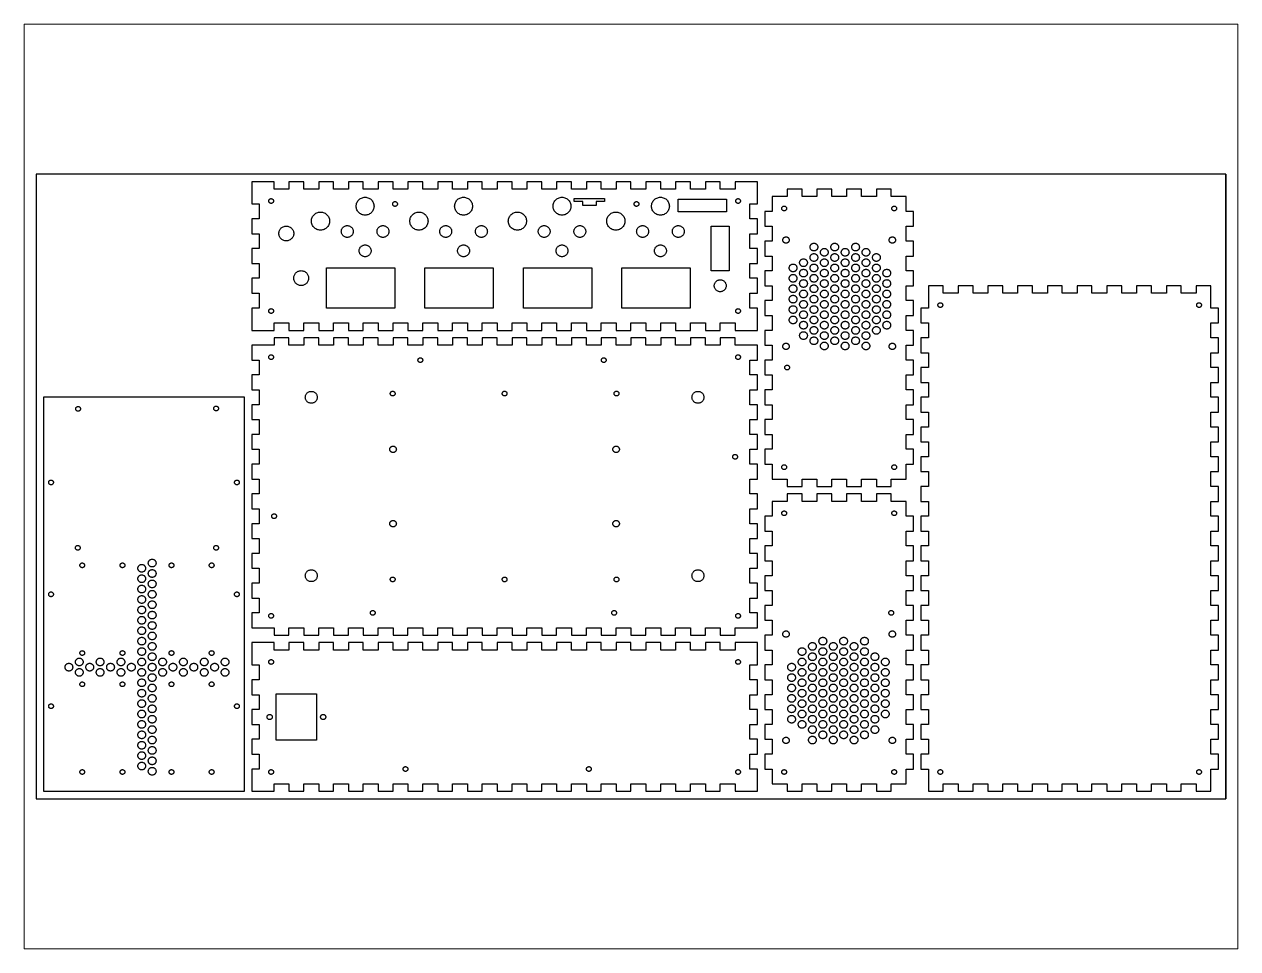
# Paper-space layout 'Layout' of a CAD drawing. Header units: millimetres, sheet in inches. Extents: x 0 to 10.5, y 0 to 8.
# The model-space entities are those that its viewports show. They can reach past a viewport. Long polylines and large blocks are cut down to what shows.
import ezdxf

# ---------------------------------------------------------------- set-up
doc = ezdxf.new("R2010")
doc.units = ezdxf.units.MM
doc.header["$MEASUREMENT"] = 0
for name, color, linetype, true_color in [('CuttingLine', 18, 'Continuous', 0x000000), ('Offcut', 18, 'Continuous', 0x000000), ('Sheet', 18, 'Continuous', 0x000000)]:
    doc.layers.add(name, color=color, linetype=linetype, true_color=true_color)

msp = doc.modelspace()

# ---------------------------------------------------------------- linework, layer by layer
at = {"color": 7, "true_color": 0xffffff}
for points in [[(145, 340), (150, 340), (150, 330), (145, 330), (145, 315), (160, 315), (160, 320), (170, 320), (170, 315), (180, 315), (180, 320), (190, 320), (190, 315), (200, 315), (200, 320), (210, 320), (210, 315), (220, 315), (220, 320), (230, 320), (230, 315), (240, 315), (240, 320), (250, 320), (250, 315), (260, 315), (260, 320), (270, 320), (270, 315), (280, 315), (280, 320), (290, 320), (290, 315), (300, 315), (300, 320), (310, 320), (310, 315), (320, 315), (320, 320), (330, 320), (330, 315), (340, 315), (340, 320), (350, 320), (350, 315), (360, 315), (360, 320), (370, 320), (370, 315), (380, 315), (380, 320), (390, 320), (390, 315), (400, 315), (400, 320), (410, 320), (410, 315), (420, 315), (420, 320), (430, 320), (430, 315), (440, 315), (440, 320), (450, 320), (450, 315), (460, 315), (460, 320), (470, 320), (470, 315), (485, 315), (485, 330), (480, 330), (480, 340), (485, 340), (485, 350), (480, 350), (480, 360), (485, 360), (485, 370), (480, 370), (480, 380), (485, 380), (485, 390), (480, 390), (480, 400), (485, 400), (485, 415), (470, 415), (470, 410), (460, 410), (460, 415), (450, 415), (450, 410), (440, 410), (440, 415), (430, 415), (430, 410), (420, 410), (420, 415), (410, 415), (410, 410), (400, 410), (400, 415), (390, 415), (390, 410), (380, 410), (380, 415), (370, 415), (370, 410), (360, 410), (360, 415), (350, 415), (350, 410), (340, 410), (340, 415), (330, 415), (330, 410), (320, 410), (320, 415), (310, 415), (310, 410), (300, 410), (300, 415), (290, 415), (290, 410), (280, 410), (280, 415), (270, 415), (270, 410), (260, 410), (260, 415), (250, 415), (250, 410), (240, 410), (240, 415), (230, 415), (230, 410), (220, 410), (220, 415), (210, 415), (210, 410), (200, 410), (200, 415), (190, 415), (190, 410), (180, 410), (180, 415), (170, 415), (170, 410), (160, 410), (160, 415), (145, 415), (145, 400), (150, 400), (150, 390), (145, 390), (145, 380), (150, 380), (150, 370), (145, 370), (145, 360), (150, 360), (150, 350), (145, 350)], [(490, 345), (495, 345), (495, 335), (490, 335), (490, 325), (495, 325), (495, 315), (490, 315), (490, 305), (495, 305), (495, 295), (490, 295), (490, 285), (495, 285), (495, 275), (490, 275), (490, 265), (495, 265), (495, 255), (490, 255), (490, 245), (495, 245), (495, 235), (490, 235), (490, 225), (495, 225), (495, 215), (505, 215), (505, 210), (515, 210), (515, 215), (525, 215), (525, 210), (535, 210), (535, 215), (545, 215), (545, 210), (555, 210), (555, 215), (565, 215), (565, 210), (575, 210), (575, 215), (585, 215), (585, 225), (590, 225), (590, 235), (585, 235), (585, 245), (590, 245), (590, 255), (585, 255), (585, 265), (590, 265), (590, 275), (585, 275), (585, 285), (590, 285), (590, 295), (585, 295), (585, 305), (590, 305), (590, 315), (585, 315), (585, 325), (590, 325), (590, 335), (585, 335), (585, 345), (590, 345), (590, 355), (585, 355), (585, 365), (590, 365), (590, 375), (585, 375), (585, 385), (590, 385), (590, 395), (585, 395), (585, 405), (575, 405), (575, 410), (565, 410), (565, 405), (555, 405), (555, 410), (545, 410), (545, 405), (535, 405), (535, 410), (525, 410), (525, 405), (515, 405), (515, 410), (505, 410), (505, 405), (495, 405), (495, 395), (490, 395), (490, 385), (495, 385), (495, 375), (490, 375), (490, 365), (495, 365), (495, 355), (490, 355)], [(156.61, 402.8), (156.71, 402.94), (156.81, 403.07), (156.93, 403.19), (157.06, 403.29), (157.2, 403.39), (157.35, 403.46), (157.51, 403.52), (157.67, 403.56), (157.83, 403.59), (158, 403.6), (158.17, 403.59), (158.33, 403.56), (158.49, 403.52), (158.65, 403.46), (158.8, 403.39), (158.94, 403.29), (159.07, 403.19), (159.19, 403.07), (159.29, 402.94), (159.39, 402.8), (159.46, 402.65), (159.52, 402.49), (159.56, 402.33), (159.59, 402.17), (159.6, 402), (159.59, 401.83), (159.56, 401.67), (159.52, 401.51), (159.46, 401.35), (159.39, 401.2), (159.29, 401.06), (159.19, 400.93), (159.07, 400.81), (158.94, 400.71), (158.8, 400.61), (158.65, 400.54), (158.49, 400.48), (158.33, 400.43), (158.17, 400.41), (158, 400.4), (157.83, 400.41), (157.67, 400.43), (157.51, 400.48), (157.35, 400.54), (157.2, 400.61), (157.06, 400.71), (156.93, 400.81), (156.81, 400.93), (156.71, 401.06), (156.61, 401.2), (156.54, 401.35), (156.48, 401.51), (156.43, 401.67), (156.41, 401.83), (156.4, 402), (156.41, 402.17), (156.43, 402.33), (156.48, 402.49), (156.54, 402.65)], [(216, 395.5), (215.72, 396.06), (215.49, 396.65), (215.33, 397.25), (215.23, 397.87), (215.2, 398.5), (215.23, 399.13), (215.33, 399.75), (215.49, 400.35), (215.72, 400.94), (216, 401.5), (216.35, 402.03), (216.74, 402.51), (217.19, 402.96), (217.67, 403.35), (218.2, 403.7), (218.76, 403.98), (219.35, 404.21), (219.95, 404.37), (220.57, 404.47), (221.2, 404.5), (221.83, 404.47), (222.45, 404.37), (223.05, 404.21), (223.64, 403.98), (224.2, 403.7), (224.73, 403.35), (225.21, 402.96), (225.66, 402.51), (226.05, 402.03), (226.4, 401.5), (226.68, 400.94), (226.91, 400.35), (227.07, 399.75), (227.17, 399.13), (227.2, 398.5), (227.17, 397.87), (227.07, 397.25), (226.91, 396.65), (226.68, 396.06), (226.4, 395.5), (226.05, 394.97), (225.66, 394.49), (225.21, 394.04), (224.73, 393.65), (224.2, 393.3), (223.64, 393.02), (223.05, 392.79), (222.45, 392.63), (221.83, 392.53), (221.2, 392.5), (220.57, 392.53), (219.95, 392.63), (219.35, 392.79), (218.76, 393.02), (218.2, 393.3), (217.67, 393.65), (217.19, 394.04), (216.74, 394.49), (216.35, 394.97)], [(241.33, 398.4), (241.17, 398.41), (241, 398.43), (240.84, 398.48), (240.68, 398.54), (240.53, 398.61), (240.39, 398.71), (240.26, 398.81), (240.14, 398.93), (240.04, 399.06), (239.95, 399.2), (239.87, 399.35), (239.81, 399.51), (239.77, 399.67), (239.74, 399.83), (239.73, 400), (239.74, 400.17), (239.77, 400.33), (239.81, 400.49), (239.87, 400.65), (239.95, 400.8), (240.04, 400.94), (240.14, 401.07), (240.26, 401.19), (240.39, 401.29), (240.53, 401.39), (240.68, 401.46), (240.84, 401.52), (241, 401.56), (241.17, 401.59), (241.33, 401.6), (241.5, 401.59), (241.67, 401.56), (241.83, 401.52), (241.98, 401.46), (242.13, 401.39), (242.27, 401.29), (242.4, 401.19), (242.52, 401.07), (242.63, 400.94), (242.72, 400.8), (242.8, 400.65), (242.86, 400.49), (242.9, 400.33), (242.92, 400.17), (242.93, 400), (242.92, 399.83), (242.9, 399.67), (242.85, 399.51), (242.79, 399.35), (242.72, 399.2), (242.63, 399.06), (242.52, 398.93), (242.4, 398.81), (242.27, 398.71), (242.13, 398.61), (241.98, 398.54), (241.83, 398.48), (241.67, 398.43), (241.5, 398.41)], [(284.4, 403.7), (284.96, 403.98), (285.55, 404.21), (286.15, 404.37), (286.77, 404.47), (287.4, 404.5), (288.03, 404.47), (288.65, 404.37), (289.25, 404.21), (289.84, 403.98), (290.4, 403.7), (290.93, 403.35), (291.41, 402.96), (291.86, 402.51), (292.25, 402.03), (292.6, 401.5), (292.88, 400.94), (293.11, 400.35), (293.27, 399.75), (293.37, 399.13), (293.4, 398.5), (293.37, 397.87), (293.27, 397.25), (293.11, 396.65), (292.88, 396.06), (292.6, 395.5), (292.25, 394.97), (291.86, 394.49), (291.41, 394.04), (290.93, 393.65), (290.4, 393.3), (289.84, 393.02), (289.25, 392.79), (288.65, 392.63), (288.03, 392.53), (287.4, 392.5), (286.77, 392.53), (286.15, 392.63), (285.55, 392.79), (284.96, 393.02), (284.4, 393.3), (283.87, 393.65), (283.39, 394.04), (282.94, 394.49), (282.55, 394.97), (282.2, 395.5), (281.92, 396.06), (281.69, 396.65), (281.53, 397.25), (281.43, 397.87), (281.4, 398.5), (281.43, 399.13), (281.53, 399.75), (281.69, 400.35), (281.92, 400.94), (282.2, 401.5), (282.55, 402.03), (282.94, 402.51), (283.39, 402.96), (283.87, 403.35)], [(359.47, 399.75), (359.57, 399.13), (359.6, 398.5), (359.57, 397.87), (359.47, 397.25), (359.31, 396.65), (359.08, 396.06), (358.8, 395.5), (358.45, 394.97), (358.06, 394.49), (357.61, 394.04), (357.13, 393.65), (356.6, 393.3), (356.04, 393.02), (355.45, 392.79), (354.85, 392.63), (354.23, 392.53), (353.6, 392.5), (352.97, 392.53), (352.35, 392.63), (351.75, 392.79), (351.16, 393.02), (350.6, 393.3), (350.07, 393.65), (349.59, 394.04), (349.14, 394.49), (348.75, 394.97), (348.4, 395.5), (348.12, 396.06), (347.89, 396.65), (347.73, 397.25), (347.63, 397.87), (347.6, 398.5), (347.63, 399.13), (347.73, 399.75), (347.89, 400.35), (348.12, 400.94), (348.4, 401.5), (348.75, 402.03), (349.14, 402.51), (349.59, 402.96), (350.07, 403.35), (350.6, 403.7), (351.16, 403.98), (351.75, 404.21), (352.35, 404.37), (352.97, 404.47), (353.6, 404.5), (354.23, 404.47), (354.85, 404.37), (355.45, 404.21), (356.04, 403.98), (356.6, 403.7), (357.13, 403.35), (357.61, 402.96), (358.06, 402.51), (358.45, 402.03), (358.8, 401.5), (359.08, 400.94), (359.31, 400.35)], [(367.5, 401.7), (361.75, 401.7), (361.75, 403.7), (382.25, 403.7), (382.25, 401.7), (376.5, 401.7), (376.5, 398.9), (367.5, 398.9)], [(405.23, 400.33), (405.26, 400.17), (405.27, 400), (405.26, 399.83), (405.23, 399.67), (405.19, 399.51), (405.13, 399.35), (405.05, 399.2), (404.96, 399.06), (404.86, 398.93), (404.74, 398.81), (404.61, 398.71), (404.47, 398.61), (404.32, 398.54), (404.16, 398.48), (404, 398.43), (403.83, 398.41), (403.67, 398.4), (403.5, 398.41), (403.33, 398.43), (403.17, 398.48), (403.02, 398.54), (402.87, 398.61), (402.73, 398.71), (402.6, 398.81), (402.48, 398.93), (402.37, 399.06), (402.28, 399.2), (402.2, 399.35), (402.14, 399.51), (402.1, 399.67), (402.08, 399.83), (402.07, 400), (402.08, 400.17), (402.1, 400.33), (402.15, 400.49), (402.21, 400.65), (402.28, 400.8), (402.37, 400.94), (402.48, 401.07), (402.6, 401.19), (402.73, 401.29), (402.87, 401.39), (403.02, 401.46), (403.17, 401.52), (403.33, 401.56), (403.5, 401.59), (403.67, 401.6), (403.83, 401.59), (404, 401.56), (404.16, 401.52), (404.32, 401.46), (404.47, 401.39), (404.61, 401.29), (404.74, 401.19), (404.86, 401.07), (404.96, 400.94), (405.05, 400.8), (405.13, 400.65), (405.19, 400.49)], [(425.67, 399.75), (425.77, 399.13), (425.8, 398.5), (425.77, 397.87), (425.67, 397.25), (425.51, 396.65), (425.28, 396.06), (425, 395.5), (424.65, 394.97), (424.26, 394.49), (423.81, 394.04), (423.33, 393.65), (422.8, 393.3), (422.24, 393.02), (421.65, 392.79), (421.05, 392.63), (420.43, 392.53), (419.8, 392.5), (419.17, 392.53), (418.55, 392.63), (417.95, 392.79), (417.36, 393.02), (416.8, 393.3), (416.27, 393.65), (415.79, 394.04), (415.34, 394.49), (414.95, 394.97), (414.6, 395.5), (414.32, 396.06), (414.09, 396.65), (413.93, 397.25), (413.83, 397.87), (413.8, 398.5), (413.83, 399.13), (413.93, 399.75), (414.09, 400.35), (414.32, 400.94), (414.6, 401.5), (414.95, 402.03), (415.34, 402.51), (415.79, 402.96), (416.27, 403.35), (416.8, 403.7), (417.36, 403.98), (417.95, 404.21), (418.55, 404.37), (419.17, 404.47), (419.8, 404.5), (420.43, 404.47), (421.05, 404.37), (421.65, 404.21), (422.24, 403.98), (422.8, 403.7), (423.33, 403.35), (423.81, 402.96), (424.26, 402.51), (424.65, 402.03), (425, 401.5), (425.28, 400.94), (425.51, 400.35)], [(464.25, 403.25), (464.25, 394.75), (431.75, 394.75), (431.75, 403.25)], [(470.61, 402.8), (470.71, 402.94), (470.81, 403.07), (470.93, 403.19), (471.06, 403.29), (471.2, 403.39), (471.35, 403.46), (471.51, 403.52), (471.67, 403.56), (471.83, 403.59), (472, 403.6), (472.17, 403.59), (472.33, 403.56), (472.49, 403.52), (472.65, 403.46), (472.8, 403.39), (472.94, 403.29), (473.07, 403.19), (473.19, 403.07), (473.29, 402.94), (473.39, 402.8), (473.46, 402.65), (473.52, 402.49), (473.56, 402.33), (473.59, 402.17), (473.6, 402), (473.59, 401.83), (473.56, 401.67), (473.52, 401.51), (473.46, 401.35), (473.39, 401.2), (473.29, 401.06), (473.19, 400.93), (473.07, 400.81), (472.94, 400.71), (472.8, 400.61), (472.65, 400.54), (472.49, 400.48), (472.33, 400.43), (472.17, 400.41), (472, 400.4), (471.83, 400.41), (471.67, 400.43), (471.51, 400.48), (471.35, 400.54), (471.2, 400.61), (471.06, 400.71), (470.93, 400.81), (470.81, 400.93), (470.71, 401.06), (470.61, 401.2), (470.54, 401.35), (470.48, 401.51), (470.43, 401.67), (470.41, 401.83), (470.4, 402), (470.41, 402.17), (470.43, 402.33), (470.48, 402.49), (470.54, 402.65)], [(195.73, 392.58), (196.14, 392.09), (196.48, 391.55), (196.77, 390.98), (197, 390.38), (197.17, 389.77), (197.27, 389.14), (197.3, 388.5), (197.27, 387.86), (197.17, 387.23), (197, 386.61), (196.77, 386.02), (196.48, 385.45), (196.13, 384.91), (195.73, 384.42), (195.28, 383.97), (194.79, 383.56), (194.25, 383.22), (193.68, 382.93), (193.08, 382.7), (192.47, 382.53), (191.84, 382.43), (191.2, 382.4), (190.56, 382.43), (189.93, 382.53), (189.31, 382.7), (188.72, 382.93), (188.15, 383.22), (187.61, 383.57), (187.12, 383.97), (186.67, 384.42), (186.26, 384.91), (185.92, 385.45), (185.63, 386.02), (185.4, 386.62), (185.23, 387.23), (185.13, 387.86), (185.1, 388.5), (185.13, 389.14), (185.23, 389.77), (185.4, 390.39), (185.63, 390.98), (185.92, 391.55), (186.27, 392.09), (186.67, 392.58), (187.12, 393.03), (187.61, 393.44), (188.15, 393.78), (188.72, 394.07), (189.32, 394.3), (189.93, 394.47), (190.56, 394.57), (191.2, 394.6), (191.84, 394.57), (192.47, 394.47), (193.09, 394.3), (193.68, 394.07), (194.25, 393.78), (194.79, 393.43), (195.28, 393.03)], [(263.37, 389.77), (263.47, 389.14), (263.5, 388.5), (263.47, 387.86), (263.37, 387.23), (263.2, 386.61), (262.97, 386.02), (262.68, 385.45), (262.33, 384.91), (261.93, 384.42), (261.48, 383.97), (260.99, 383.56), (260.45, 383.22), (259.88, 382.93), (259.28, 382.7), (258.67, 382.53), (258.04, 382.43), (257.4, 382.4), (256.76, 382.43), (256.13, 382.53), (255.51, 382.7), (254.92, 382.93), (254.35, 383.22), (253.81, 383.57), (253.32, 383.97), (252.87, 384.42), (252.46, 384.91), (252.12, 385.45), (251.83, 386.02), (251.6, 386.62), (251.43, 387.23), (251.33, 387.86), (251.3, 388.5), (251.33, 389.14), (251.43, 389.77), (251.6, 390.39), (251.83, 390.98), (252.12, 391.55), (252.47, 392.09), (252.87, 392.58), (253.32, 393.03), (253.81, 393.44), (254.35, 393.78), (254.92, 394.07), (255.52, 394.3), (256.13, 394.47), (256.76, 394.57), (257.4, 394.6), (258.04, 394.57), (258.67, 394.47), (259.29, 394.3), (259.88, 394.07), (260.45, 393.78), (260.99, 393.43), (261.48, 393.03), (261.93, 392.58), (262.34, 392.09), (262.68, 391.55), (262.97, 390.98), (263.2, 390.38)], [(326.08, 394.07), (326.65, 393.78), (327.19, 393.43), (327.68, 393.03), (328.13, 392.58), (328.54, 392.09), (328.88, 391.55), (329.17, 390.98), (329.4, 390.38), (329.57, 389.77), (329.67, 389.14), (329.7, 388.5), (329.67, 387.86), (329.57, 387.23), (329.4, 386.61), (329.17, 386.02), (328.88, 385.45), (328.53, 384.91), (328.13, 384.42), (327.68, 383.97), (327.19, 383.56), (326.65, 383.22), (326.08, 382.93), (325.48, 382.7), (324.87, 382.53), (324.24, 382.43), (323.6, 382.4), (322.96, 382.43), (322.33, 382.53), (321.71, 382.7), (321.12, 382.93), (320.55, 383.22), (320.01, 383.57), (319.52, 383.97), (319.07, 384.42), (318.66, 384.91), (318.32, 385.45), (318.03, 386.02), (317.8, 386.62), (317.63, 387.23), (317.53, 387.86), (317.5, 388.5), (317.53, 389.14), (317.63, 389.77), (317.8, 390.39), (318.03, 390.98), (318.32, 391.55), (318.67, 392.09), (319.07, 392.58), (319.52, 393.03), (320.01, 393.44), (320.55, 393.78), (321.12, 394.07), (321.72, 394.3), (322.33, 394.47), (322.96, 394.57), (323.6, 394.6), (324.24, 394.57), (324.87, 394.47), (325.49, 394.3)], [(386.21, 393.43), (386.75, 393.78), (387.32, 394.07), (387.92, 394.3), (388.53, 394.47), (389.16, 394.57), (389.8, 394.6), (390.44, 394.57), (391.07, 394.47), (391.69, 394.3), (392.28, 394.07), (392.85, 393.78), (393.39, 393.43), (393.88, 393.03), (394.33, 392.58), (394.74, 392.09), (395.08, 391.55), (395.37, 390.98), (395.6, 390.38), (395.77, 389.77), (395.87, 389.14), (395.9, 388.5), (395.87, 387.86), (395.77, 387.23), (395.6, 386.61), (395.37, 386.02), (395.08, 385.45), (394.73, 384.91), (394.33, 384.42), (393.88, 383.97), (393.39, 383.56), (392.85, 383.22), (392.28, 382.93), (391.68, 382.7), (391.07, 382.53), (390.44, 382.43), (389.8, 382.4), (389.16, 382.43), (388.53, 382.53), (387.91, 382.7), (387.32, 382.93), (386.75, 383.22), (386.21, 383.57), (385.72, 383.97), (385.27, 384.42), (384.86, 384.91), (384.52, 385.45), (384.23, 386.02), (384, 386.62), (383.83, 387.23), (383.73, 387.86), (383.7, 388.5), (383.73, 389.14), (383.83, 389.77), (384, 390.39), (384.23, 390.98), (384.52, 391.55), (384.87, 392.09), (385.27, 392.58), (385.72, 393.03)], [(501.81, 395.93), (501.71, 396.06), (501.61, 396.2), (501.54, 396.35), (501.48, 396.51), (501.43, 396.67), (501.41, 396.83), (501.4, 397), (501.41, 397.17), (501.43, 397.33), (501.48, 397.49), (501.54, 397.65), (501.61, 397.8), (501.71, 397.94), (501.81, 398.07), (501.93, 398.19), (502.06, 398.29), (502.2, 398.39), (502.35, 398.46), (502.51, 398.52), (502.67, 398.57), (502.83, 398.59), (503, 398.6), (503.17, 398.59), (503.33, 398.57), (503.49, 398.52), (503.65, 398.46), (503.8, 398.39), (503.94, 398.29), (504.07, 398.19), (504.19, 398.07), (504.29, 397.94), (504.39, 397.8), (504.46, 397.65), (504.52, 397.49), (504.56, 397.33), (504.59, 397.17), (504.6, 397), (504.59, 396.83), (504.56, 396.67), (504.52, 396.51), (504.46, 396.35), (504.39, 396.2), (504.29, 396.06), (504.19, 395.93), (504.07, 395.81), (503.94, 395.71), (503.8, 395.61), (503.65, 395.54), (503.49, 395.48), (503.33, 395.43), (503.17, 395.41), (503, 395.4), (502.83, 395.41), (502.67, 395.43), (502.51, 395.48), (502.35, 395.54), (502.2, 395.61), (502.06, 395.71), (501.93, 395.81)], [(578.46, 396.35), (578.39, 396.2), (578.29, 396.06), (578.19, 395.93), (578.07, 395.81), (577.94, 395.71), (577.8, 395.61), (577.65, 395.54), (577.49, 395.48), (577.33, 395.43), (577.17, 395.41), (577, 395.4), (576.83, 395.41), (576.67, 395.43), (576.51, 395.48), (576.35, 395.54), (576.2, 395.61), (576.06, 395.71), (575.93, 395.81), (575.81, 395.93), (575.71, 396.06), (575.61, 396.2), (575.54, 396.35), (575.48, 396.51), (575.43, 396.67), (575.41, 396.83), (575.4, 397), (575.41, 397.17), (575.43, 397.33), (575.48, 397.49), (575.54, 397.65), (575.61, 397.8), (575.71, 397.94), (575.81, 398.07), (575.93, 398.19), (576.06, 398.29), (576.2, 398.39), (576.35, 398.46), (576.51, 398.52), (576.67, 398.57), (576.83, 398.59), (577, 398.6), (577.17, 398.59), (577.33, 398.57), (577.49, 398.52), (577.65, 398.46), (577.8, 398.39), (577.94, 398.29), (578.07, 398.19), (578.19, 398.07), (578.29, 397.94), (578.39, 397.8), (578.46, 397.65), (578.52, 397.49), (578.56, 397.33), (578.59, 397.17), (578.6, 397), (578.59, 396.83), (578.56, 396.67), (578.52, 396.51)], [(166.17, 375.6), (165.7, 375.84), (165.26, 376.12), (164.85, 376.45), (164.48, 376.82), (164.15, 377.23), (163.87, 377.67), (163.63, 378.13), (163.44, 378.62), (163.31, 379.13), (163.23, 379.64), (163.2, 380.17), (163.23, 380.69), (163.31, 381.21), (163.44, 381.71), (163.63, 382.2), (163.87, 382.67), (164.16, 383.11), (164.48, 383.51), (164.85, 383.88), (165.26, 384.21), (165.7, 384.5), (166.17, 384.73), (166.66, 384.92), (167.16, 385.06), (167.68, 385.14), (168.2, 385.17), (168.72, 385.14), (169.24, 385.06), (169.75, 384.92), (170.23, 384.73), (170.7, 384.5), (171.14, 384.21), (171.55, 383.88), (171.92, 383.51), (172.25, 383.11), (172.53, 382.67), (172.77, 382.2), (172.96, 381.71), (173.09, 381.21), (173.17, 380.69), (173.2, 380.17), (173.17, 379.64), (173.09, 379.13), (172.96, 378.62), (172.77, 378.13), (172.53, 377.67), (172.24, 377.23), (171.92, 376.82), (171.55, 376.45), (171.14, 376.12), (170.7, 375.84), (170.23, 375.6), (169.74, 375.41), (169.24, 375.28), (168.72, 375.19), (168.2, 375.17), (167.68, 375.19), (167.16, 375.28), (166.65, 375.41)], [(213.11, 382.33), (213.18, 381.92), (213.2, 381.5), (213.18, 381.08), (213.11, 380.67), (213, 380.26), (212.85, 379.87), (212.66, 379.5), (212.44, 379.15), (212.17, 378.82), (211.88, 378.53), (211.55, 378.26), (211.2, 378.04), (210.83, 377.85), (210.44, 377.7), (210.03, 377.59), (209.62, 377.52), (209.2, 377.5), (208.78, 377.52), (208.37, 377.59), (207.96, 377.7), (207.57, 377.85), (207.2, 378.04), (206.85, 378.26), (206.52, 378.53), (206.23, 378.82), (205.96, 379.15), (205.74, 379.5), (205.55, 379.87), (205.4, 380.26), (205.29, 380.67), (205.22, 381.08), (205.2, 381.5), (205.22, 381.92), (205.29, 382.33), (205.4, 382.74), (205.55, 383.13), (205.74, 383.5), (205.96, 383.85), (206.23, 384.18), (206.52, 384.47), (206.85, 384.74), (207.2, 384.96), (207.57, 385.15), (207.96, 385.3), (208.37, 385.41), (208.78, 385.48), (209.2, 385.5), (209.62, 385.48), (210.03, 385.41), (210.44, 385.3), (210.83, 385.15), (211.2, 384.96), (211.55, 384.74), (211.88, 384.47), (212.17, 384.18), (212.44, 383.85), (212.66, 383.5), (212.85, 383.13), (213, 382.74)], [(235.55, 378.26), (235.2, 378.04), (234.83, 377.85), (234.44, 377.7), (234.03, 377.59), (233.62, 377.52), (233.2, 377.5), (232.78, 377.52), (232.37, 377.59), (231.96, 377.7), (231.57, 377.85), (231.2, 378.04), (230.85, 378.26), (230.52, 378.53), (230.23, 378.82), (229.96, 379.15), (229.74, 379.5), (229.55, 379.87), (229.4, 380.26), (229.29, 380.67), (229.22, 381.08), (229.2, 381.5), (229.22, 381.92), (229.29, 382.33), (229.4, 382.74), (229.55, 383.13), (229.74, 383.5), (229.96, 383.85), (230.23, 384.18), (230.52, 384.47), (230.85, 384.74), (231.2, 384.96), (231.57, 385.15), (231.96, 385.3), (232.37, 385.41), (232.78, 385.48), (233.2, 385.5), (233.62, 385.48), (234.03, 385.41), (234.44, 385.3), (234.83, 385.15), (235.2, 384.96), (235.55, 384.74), (235.88, 384.47), (236.17, 384.18), (236.44, 383.85), (236.66, 383.5), (236.85, 383.13), (237, 382.74), (237.11, 382.33), (237.18, 381.92), (237.2, 381.5), (237.18, 381.08), (237.11, 380.67), (237, 380.26), (236.85, 379.87), (236.66, 379.5), (236.44, 379.15), (236.17, 378.82), (235.88, 378.53)], [(279.38, 381.08), (279.31, 380.67), (279.2, 380.26), (279.05, 379.87), (278.86, 379.5), (278.64, 379.15), (278.37, 378.82), (278.08, 378.53), (277.75, 378.26), (277.4, 378.04), (277.03, 377.85), (276.64, 377.7), (276.23, 377.59), (275.82, 377.52), (275.4, 377.5), (274.98, 377.52), (274.57, 377.59), (274.16, 377.7), (273.77, 377.85), (273.4, 378.04), (273.05, 378.26), (272.72, 378.53), (272.43, 378.82), (272.16, 379.15), (271.94, 379.5), (271.75, 379.87), (271.6, 380.26), (271.49, 380.67), (271.42, 381.08), (271.4, 381.5), (271.42, 381.92), (271.49, 382.33), (271.6, 382.74), (271.75, 383.13), (271.94, 383.5), (272.16, 383.85), (272.43, 384.18), (272.72, 384.47), (273.05, 384.74), (273.4, 384.96), (273.77, 385.15), (274.16, 385.3), (274.57, 385.41), (274.98, 385.48), (275.4, 385.5), (275.82, 385.48), (276.23, 385.41), (276.64, 385.3), (277.03, 385.15), (277.4, 384.96), (277.75, 384.74), (278.08, 384.47), (278.37, 384.18), (278.64, 383.85), (278.86, 383.5), (279.05, 383.13), (279.2, 382.74), (279.31, 382.33), (279.38, 381.92), (279.4, 381.5)], [(303.38, 381.08), (303.31, 380.67), (303.2, 380.26), (303.05, 379.87), (302.86, 379.5), (302.64, 379.15), (302.37, 378.82), (302.08, 378.53), (301.75, 378.26), (301.4, 378.04), (301.03, 377.85), (300.64, 377.7), (300.23, 377.59), (299.82, 377.52), (299.4, 377.5), (298.98, 377.52), (298.57, 377.59), (298.16, 377.7), (297.77, 377.85), (297.4, 378.04), (297.05, 378.26), (296.72, 378.53), (296.43, 378.82), (296.16, 379.15), (295.94, 379.5), (295.75, 379.87), (295.6, 380.26), (295.49, 380.67), (295.42, 381.08), (295.4, 381.5), (295.42, 381.92), (295.49, 382.33), (295.6, 382.74), (295.75, 383.13), (295.94, 383.5), (296.16, 383.85), (296.43, 384.18), (296.72, 384.47), (297.05, 384.74), (297.4, 384.96), (297.77, 385.15), (298.16, 385.3), (298.57, 385.41), (298.98, 385.48), (299.4, 385.5), (299.82, 385.48), (300.23, 385.41), (300.64, 385.3), (301.03, 385.15), (301.4, 384.96), (301.75, 384.74), (302.08, 384.47), (302.37, 384.18), (302.64, 383.85), (302.86, 383.5), (303.05, 383.13), (303.2, 382.74), (303.31, 382.33), (303.38, 381.92), (303.4, 381.5)], [(345.58, 381.08), (345.51, 380.67), (345.4, 380.26), (345.25, 379.87), (345.06, 379.5), (344.84, 379.15), (344.57, 378.82), (344.28, 378.53), (343.95, 378.26), (343.6, 378.04), (343.23, 377.85), (342.84, 377.7), (342.43, 377.59), (342.02, 377.52), (341.6, 377.5), (341.18, 377.52), (340.77, 377.59), (340.36, 377.7), (339.97, 377.85), (339.6, 378.04), (339.25, 378.26), (338.92, 378.53), (338.63, 378.82), (338.36, 379.15), (338.14, 379.5), (337.95, 379.87), (337.8, 380.26), (337.69, 380.67), (337.62, 381.08), (337.6, 381.5), (337.62, 381.92), (337.69, 382.33), (337.8, 382.74), (337.95, 383.13), (338.14, 383.5), (338.36, 383.85), (338.63, 384.18), (338.92, 384.47), (339.25, 384.74), (339.6, 384.96), (339.97, 385.15), (340.36, 385.3), (340.77, 385.41), (341.18, 385.48), (341.6, 385.5), (342.02, 385.48), (342.43, 385.41), (342.84, 385.3), (343.23, 385.15), (343.6, 384.96), (343.95, 384.74), (344.28, 384.47), (344.57, 384.18), (344.84, 383.85), (345.06, 383.5), (345.25, 383.13), (345.4, 382.74), (345.51, 382.33), (345.58, 381.92), (345.6, 381.5)], [(369.58, 381.08), (369.51, 380.67), (369.4, 380.26), (369.25, 379.87), (369.06, 379.5), (368.84, 379.15), (368.57, 378.82), (368.28, 378.53), (367.95, 378.26), (367.6, 378.04), (367.23, 377.85), (366.84, 377.7), (366.43, 377.59), (366.02, 377.52), (365.6, 377.5), (365.18, 377.52), (364.77, 377.59), (364.36, 377.7), (363.97, 377.85), (363.6, 378.04), (363.25, 378.26), (362.92, 378.53), (362.63, 378.82), (362.36, 379.15), (362.14, 379.5), (361.95, 379.87), (361.8, 380.26), (361.69, 380.67), (361.62, 381.08), (361.6, 381.5), (361.62, 381.92), (361.69, 382.33), (361.8, 382.74), (361.95, 383.13), (362.14, 383.5), (362.36, 383.85), (362.63, 384.18), (362.92, 384.47), (363.25, 384.74), (363.6, 384.96), (363.97, 385.15), (364.36, 385.3), (364.77, 385.41), (365.18, 385.48), (365.6, 385.5), (366.02, 385.48), (366.43, 385.41), (366.84, 385.3), (367.23, 385.15), (367.6, 384.96), (367.95, 384.74), (368.28, 384.47), (368.57, 384.18), (368.84, 383.85), (369.06, 383.5), (369.25, 383.13), (369.4, 382.74), (369.51, 382.33), (369.58, 381.92), (369.6, 381.5)], [(411.71, 382.33), (411.78, 381.92), (411.8, 381.5), (411.78, 381.08), (411.71, 380.67), (411.6, 380.26), (411.45, 379.87), (411.26, 379.5), (411.04, 379.15), (410.77, 378.82), (410.48, 378.53), (410.15, 378.26), (409.8, 378.04), (409.43, 377.85), (409.04, 377.7), (408.63, 377.59), (408.22, 377.52), (407.8, 377.5), (407.38, 377.52), (406.97, 377.59), (406.56, 377.7), (406.17, 377.85), (405.8, 378.04), (405.45, 378.26), (405.12, 378.53), (404.83, 378.82), (404.56, 379.15), (404.34, 379.5), (404.15, 379.87), (404, 380.26), (403.89, 380.67), (403.82, 381.08), (403.8, 381.5), (403.82, 381.92), (403.89, 382.33), (404, 382.74), (404.15, 383.13), (404.34, 383.5), (404.56, 383.85), (404.83, 384.18), (405.12, 384.47), (405.45, 384.74), (405.8, 384.96), (406.17, 385.15), (406.56, 385.3), (406.97, 385.41), (407.38, 385.48), (407.8, 385.5), (408.22, 385.48), (408.63, 385.41), (409.04, 385.3), (409.43, 385.15), (409.8, 384.96), (410.15, 384.74), (410.48, 384.47), (410.77, 384.18), (411.04, 383.85), (411.26, 383.5), (411.45, 383.13), (411.6, 382.74)], [(435.71, 382.33), (435.78, 381.92), (435.8, 381.5), (435.78, 381.08), (435.71, 380.67), (435.6, 380.26), (435.45, 379.87), (435.26, 379.5), (435.04, 379.15), (434.77, 378.82), (434.48, 378.53), (434.15, 378.26), (433.8, 378.04), (433.43, 377.85), (433.04, 377.7), (432.63, 377.59), (432.22, 377.52), (431.8, 377.5), (431.38, 377.52), (430.97, 377.59), (430.56, 377.7), (430.17, 377.85), (429.8, 378.04), (429.45, 378.26), (429.12, 378.53), (428.83, 378.82), (428.56, 379.15), (428.34, 379.5), (428.15, 379.87), (428, 380.26), (427.89, 380.67), (427.82, 381.08), (427.8, 381.5), (427.82, 381.92), (427.89, 382.33), (428, 382.74), (428.15, 383.13), (428.34, 383.5), (428.56, 383.85), (428.83, 384.18), (429.12, 384.47), (429.45, 384.74), (429.8, 384.96), (430.17, 385.15), (430.56, 385.3), (430.97, 385.41), (431.38, 385.48), (431.8, 385.5), (432.22, 385.48), (432.63, 385.41), (433.04, 385.3), (433.43, 385.15), (433.8, 384.96), (434.15, 384.74), (434.48, 384.47), (434.77, 384.18), (435.04, 383.85), (435.26, 383.5), (435.45, 383.13), (435.6, 382.74)], [(466, 385), (466, 355), (454, 355), (454, 385)], [(502.15, 376.2), (502.21, 376.41), (502.29, 376.62), (502.39, 376.83), (502.51, 377.01), (502.65, 377.19), (502.81, 377.35), (502.99, 377.49), (503.18, 377.61), (503.38, 377.71), (503.59, 377.79), (503.8, 377.85), (504.03, 377.89), (504.25, 377.9), (504.47, 377.89), (504.7, 377.85), (504.91, 377.79), (505.12, 377.71), (505.33, 377.61), (505.51, 377.49), (505.69, 377.35), (505.85, 377.19), (505.99, 377.01), (506.11, 376.82), (506.21, 376.62), (506.29, 376.41), (506.35, 376.2), (506.39, 375.97), (506.4, 375.75), (506.39, 375.53), (506.35, 375.3), (506.29, 375.09), (506.21, 374.88), (506.11, 374.67), (505.99, 374.49), (505.85, 374.31), (505.69, 374.15), (505.51, 374.01), (505.32, 373.89), (505.12, 373.79), (504.91, 373.71), (504.7, 373.65), (504.47, 373.61), (504.25, 373.6), (504.03, 373.61), (503.8, 373.65), (503.59, 373.71), (503.38, 373.79), (503.17, 373.89), (502.99, 374.01), (502.81, 374.15), (502.65, 374.31), (502.51, 374.49), (502.39, 374.68), (502.29, 374.88), (502.21, 375.09), (502.15, 375.3), (502.11, 375.53), (502.1, 375.75), (502.11, 375.97)], [(573.65, 376.2), (573.71, 376.41), (573.79, 376.62), (573.89, 376.83), (574.01, 377.01), (574.15, 377.19), (574.31, 377.35), (574.49, 377.49), (574.68, 377.61), (574.88, 377.71), (575.09, 377.79), (575.3, 377.85), (575.53, 377.89), (575.75, 377.9), (575.97, 377.89), (576.2, 377.85), (576.41, 377.79), (576.62, 377.71), (576.83, 377.61), (577.01, 377.49), (577.19, 377.35), (577.35, 377.19), (577.49, 377.01), (577.61, 376.82), (577.71, 376.62), (577.79, 376.41), (577.85, 376.2), (577.89, 375.97), (577.9, 375.75), (577.89, 375.53), (577.85, 375.3), (577.79, 375.09), (577.71, 374.88), (577.61, 374.67), (577.49, 374.49), (577.35, 374.31), (577.19, 374.15), (577.01, 374.01), (576.82, 373.89), (576.62, 373.79), (576.41, 373.71), (576.2, 373.65), (575.97, 373.61), (575.75, 373.6), (575.53, 373.61), (575.3, 373.65), (575.09, 373.71), (574.88, 373.79), (574.67, 373.89), (574.49, 374.01), (574.31, 374.15), (574.15, 374.31), (574.01, 374.49), (573.89, 374.68), (573.79, 374.88), (573.71, 375.09), (573.65, 375.3), (573.61, 375.53), (573.6, 375.75), (573.61, 375.97)], [(223.55, 365.26), (223.2, 365.04), (222.83, 364.85), (222.44, 364.7), (222.03, 364.59), (221.62, 364.52), (221.2, 364.5), (220.78, 364.52), (220.37, 364.59), (219.96, 364.7), (219.57, 364.85), (219.2, 365.04), (218.85, 365.26), (218.52, 365.53), (218.23, 365.82), (217.96, 366.15), (217.74, 366.5), (217.55, 366.87), (217.4, 367.26), (217.29, 367.67), (217.22, 368.08), (217.2, 368.5), (217.22, 368.92), (217.29, 369.33), (217.4, 369.74), (217.55, 370.13), (217.74, 370.5), (217.96, 370.85), (218.23, 371.18), (218.52, 371.47), (218.85, 371.74), (219.2, 371.96), (219.57, 372.15), (219.96, 372.3), (220.37, 372.41), (220.78, 372.48), (221.2, 372.5), (221.62, 372.48), (222.03, 372.41), (222.44, 372.3), (222.83, 372.15), (223.2, 371.96), (223.55, 371.74), (223.88, 371.47), (224.17, 371.18), (224.44, 370.85), (224.66, 370.5), (224.85, 370.13), (225, 369.74), (225.11, 369.33), (225.18, 368.92), (225.2, 368.5), (225.18, 368.08), (225.11, 367.67), (225, 367.26), (224.85, 366.87), (224.66, 366.5), (224.44, 366.15), (224.17, 365.82), (223.88, 365.53)], [(291.38, 368.08), (291.31, 367.67), (291.2, 367.26), (291.05, 366.87), (290.86, 366.5), (290.64, 366.15), (290.37, 365.82), (290.08, 365.53), (289.75, 365.26), (289.4, 365.04), (289.03, 364.85), (288.64, 364.7), (288.23, 364.59), (287.82, 364.52), (287.4, 364.5), (286.98, 364.52), (286.57, 364.59), (286.16, 364.7), (285.77, 364.85), (285.4, 365.04), (285.05, 365.26), (284.72, 365.53), (284.43, 365.82), (284.16, 366.15), (283.94, 366.5), (283.75, 366.87), (283.6, 367.26), (283.49, 367.67), (283.42, 368.08), (283.4, 368.5), (283.42, 368.92), (283.49, 369.33), (283.6, 369.74), (283.75, 370.13), (283.94, 370.5), (284.16, 370.85), (284.43, 371.18), (284.72, 371.47), (285.05, 371.74), (285.4, 371.96), (285.77, 372.15), (286.16, 372.3), (286.57, 372.41), (286.98, 372.48), (287.4, 372.5), (287.82, 372.48), (288.23, 372.41), (288.64, 372.3), (289.03, 372.15), (289.4, 371.96), (289.75, 371.74), (290.08, 371.47), (290.37, 371.18), (290.64, 370.85), (290.86, 370.5), (291.05, 370.13), (291.2, 369.74), (291.31, 369.33), (291.38, 368.92), (291.4, 368.5)], [(357.58, 368.08), (357.51, 367.67), (357.4, 367.26), (357.25, 366.87), (357.06, 366.5), (356.84, 366.15), (356.57, 365.82), (356.28, 365.53), (355.95, 365.26), (355.6, 365.04), (355.23, 364.85), (354.84, 364.7), (354.43, 364.59), (354.02, 364.52), (353.6, 364.5), (353.18, 364.52), (352.77, 364.59), (352.36, 364.7), (351.97, 364.85), (351.6, 365.04), (351.25, 365.26), (350.92, 365.53), (350.63, 365.82), (350.36, 366.15), (350.14, 366.5), (349.95, 366.87), (349.8, 367.26), (349.69, 367.67), (349.62, 368.08), (349.6, 368.5), (349.62, 368.92), (349.69, 369.33), (349.8, 369.74), (349.95, 370.13), (350.14, 370.5), (350.36, 370.85), (350.63, 371.18), (350.92, 371.47), (351.25, 371.74), (351.6, 371.96), (351.97, 372.15), (352.36, 372.3), (352.77, 372.41), (353.18, 372.48), (353.6, 372.5), (354.02, 372.48), (354.43, 372.41), (354.84, 372.3), (355.23, 372.15), (355.6, 371.96), (355.95, 371.74), (356.28, 371.47), (356.57, 371.18), (356.84, 370.85), (357.06, 370.5), (357.25, 370.13), (357.4, 369.74), (357.51, 369.33), (357.58, 368.92), (357.6, 368.5)], [(423.71, 369.33), (423.78, 368.92), (423.8, 368.5), (423.78, 368.08), (423.71, 367.67), (423.6, 367.26), (423.45, 366.87), (423.26, 366.5), (423.04, 366.15), (422.77, 365.82), (422.48, 365.53), (422.15, 365.26), (421.8, 365.04), (421.43, 364.85), (421.04, 364.7), (420.63, 364.59), (420.22, 364.52), (419.8, 364.5), (419.38, 364.52), (418.97, 364.59), (418.56, 364.7), (418.17, 364.85), (417.8, 365.04), (417.45, 365.26), (417.12, 365.53), (416.83, 365.82), (416.56, 366.15), (416.34, 366.5), (416.15, 366.87), (416, 367.26), (415.89, 367.67), (415.82, 368.08), (415.8, 368.5), (415.82, 368.92), (415.89, 369.33), (416, 369.74), (416.15, 370.13), (416.34, 370.5), (416.56, 370.85), (416.83, 371.18), (417.12, 371.47), (417.45, 371.74), (417.8, 371.96), (418.17, 372.15), (418.56, 372.3), (418.97, 372.41), (419.38, 372.48), (419.8, 372.5), (420.22, 372.48), (420.63, 372.41), (421.04, 372.3), (421.43, 372.15), (421.8, 371.96), (422.15, 371.74), (422.48, 371.47), (422.77, 371.18), (423.04, 370.85), (423.26, 370.5), (423.45, 370.13), (423.6, 369.74)], [(520.75, 369.7), (520.62, 369.94), (520.53, 370.2), (520.46, 370.46), (520.41, 370.73), (520.4, 371), (520.41, 371.27), (520.46, 371.54), (520.53, 371.8), (520.62, 372.06), (520.75, 372.3), (520.9, 372.53), (521.07, 372.74), (521.26, 372.93), (521.47, 373.1), (521.7, 373.25), (521.94, 373.38), (522.2, 373.47), (522.46, 373.54), (522.73, 373.59), (523, 373.6), (523.27, 373.59), (523.54, 373.54), (523.8, 373.47), (524.06, 373.38), (524.3, 373.25), (524.53, 373.1), (524.74, 372.93), (524.93, 372.74), (525.1, 372.53), (525.25, 372.3), (525.38, 372.06), (525.47, 371.8), (525.54, 371.54), (525.59, 371.27), (525.6, 371), (525.59, 370.73), (525.54, 370.46), (525.47, 370.2), (525.38, 369.94), (525.25, 369.7), (525.1, 369.47), (524.93, 369.26), (524.74, 369.07), (524.53, 368.9), (524.3, 368.75), (524.06, 368.62), (523.8, 368.53), (523.54, 368.46), (523.27, 368.41), (523, 368.4), (522.73, 368.41), (522.46, 368.46), (522.2, 368.53), (521.94, 368.62), (521.7, 368.75), (521.47, 368.9), (521.26, 369.07), (521.07, 369.26), (520.9, 369.47)], [(527.75, 366.2), (527.62, 366.44), (527.53, 366.7), (527.46, 366.96), (527.41, 367.23), (527.4, 367.5), (527.41, 367.77), (527.46, 368.04), (527.53, 368.3), (527.62, 368.56), (527.75, 368.8), (527.9, 369.03), (528.07, 369.24), (528.26, 369.43), (528.47, 369.6), (528.7, 369.75), (528.94, 369.88), (529.2, 369.97), (529.46, 370.04), (529.73, 370.09), (530, 370.1), (530.27, 370.09), (530.54, 370.04), (530.8, 369.97), (531.06, 369.88), (531.3, 369.75), (531.53, 369.6), (531.74, 369.43), (531.93, 369.24), (532.1, 369.03), (532.25, 368.8), (532.38, 368.56), (532.47, 368.3), (532.54, 368.04), (532.59, 367.77), (532.6, 367.5), (532.59, 367.23), (532.54, 366.96), (532.47, 366.7), (532.38, 366.44), (532.25, 366.2), (532.1, 365.97), (531.93, 365.76), (531.74, 365.57), (531.53, 365.4), (531.3, 365.25), (531.06, 365.12), (530.8, 365.03), (530.54, 364.96), (530.27, 364.91), (530, 364.9), (529.73, 364.91), (529.46, 364.96), (529.2, 365.03), (528.94, 365.12), (528.7, 365.25), (528.47, 365.4), (528.26, 365.57), (528.07, 365.76), (527.9, 365.97)], [(534.75, 369.7), (534.62, 369.94), (534.53, 370.2), (534.46, 370.46), (534.41, 370.73), (534.4, 371), (534.41, 371.27), (534.46, 371.54), (534.53, 371.8), (534.62, 372.06), (534.75, 372.3), (534.9, 372.53), (535.07, 372.74), (535.26, 372.93), (535.47, 373.1), (535.7, 373.25), (535.94, 373.38), (536.2, 373.47), (536.46, 373.54), (536.73, 373.59), (537, 373.6), (537.27, 373.59), (537.54, 373.54), (537.8, 373.47), (538.06, 373.38), (538.3, 373.25), (538.53, 373.1), (538.74, 372.93), (538.93, 372.74), (539.1, 372.53), (539.25, 372.3), (539.38, 372.06), (539.47, 371.8), (539.54, 371.54), (539.59, 371.27), (539.6, 371), (539.59, 370.73), (539.54, 370.46), (539.47, 370.2), (539.38, 369.94), (539.25, 369.7), (539.1, 369.47), (538.93, 369.26), (538.74, 369.07), (538.53, 368.9), (538.3, 368.75), (538.06, 368.62), (537.8, 368.53), (537.54, 368.46), (537.27, 368.41), (537, 368.4), (536.73, 368.41), (536.46, 368.46), (536.2, 368.53), (535.94, 368.62), (535.7, 368.75), (535.47, 368.9), (535.26, 369.07), (535.07, 369.26), (534.9, 369.47)], [(541.75, 366.2), (541.62, 366.44), (541.53, 366.7), (541.46, 366.96), (541.41, 367.23), (541.4, 367.5), (541.41, 367.77), (541.46, 368.04), (541.53, 368.3), (541.62, 368.56), (541.75, 368.8), (541.9, 369.03), (542.07, 369.24), (542.26, 369.43), (542.47, 369.6), (542.7, 369.75), (542.94, 369.88), (543.2, 369.97), (543.46, 370.04), (543.73, 370.09), (544, 370.1), (544.27, 370.09), (544.54, 370.04), (544.8, 369.97), (545.06, 369.88), (545.3, 369.75), (545.53, 369.6), (545.74, 369.43), (545.93, 369.24), (546.1, 369.03), (546.25, 368.8), (546.38, 368.56), (546.47, 368.3), (546.54, 368.04), (546.59, 367.77), (546.6, 367.5), (546.59, 367.23), (546.54, 366.96), (546.47, 366.7), (546.38, 366.44), (546.25, 366.2), (546.1, 365.97), (545.93, 365.76), (545.74, 365.57), (545.53, 365.4), (545.3, 365.25), (545.06, 365.12), (544.8, 365.03), (544.54, 364.96), (544.27, 364.91), (544, 364.9), (543.73, 364.91), (543.46, 364.96), (543.2, 365.03), (542.94, 365.12), (542.7, 365.25), (542.47, 365.4), (542.26, 365.57), (542.07, 365.76), (541.9, 365.97)], [(548.75, 369.7), (548.62, 369.94), (548.53, 370.2), (548.46, 370.46), (548.41, 370.73), (548.4, 371), (548.41, 371.27), (548.46, 371.54), (548.53, 371.8), (548.62, 372.06), (548.75, 372.3), (548.9, 372.53), (549.07, 372.74), (549.26, 372.93), (549.47, 373.1), (549.7, 373.25), (549.94, 373.38), (550.2, 373.47), (550.46, 373.54), (550.73, 373.59), (551, 373.6), (551.27, 373.59), (551.54, 373.54), (551.8, 373.47), (552.06, 373.38), (552.3, 373.25), (552.53, 373.1), (552.74, 372.93), (552.93, 372.74), (553.1, 372.53), (553.25, 372.3), (553.38, 372.06), (553.47, 371.8), (553.54, 371.54), (553.59, 371.27), (553.6, 371), (553.59, 370.73), (553.54, 370.46), (553.47, 370.2), (553.38, 369.94), (553.25, 369.7), (553.1, 369.47), (552.93, 369.26), (552.74, 369.07), (552.53, 368.9), (552.3, 368.75), (552.06, 368.62), (551.8, 368.53), (551.54, 368.46), (551.27, 368.41), (551, 368.4), (550.73, 368.41), (550.46, 368.46), (550.2, 368.53), (549.94, 368.62), (549.7, 368.75), (549.47, 368.9), (549.26, 369.07), (549.07, 369.26), (548.9, 369.47)], [(555.75, 366.2), (555.62, 366.44), (555.53, 366.7), (555.46, 366.96), (555.41, 367.23), (555.4, 367.5), (555.41, 367.77), (555.46, 368.04), (555.53, 368.3), (555.62, 368.56), (555.75, 368.8), (555.9, 369.03), (556.07, 369.24), (556.26, 369.43), (556.47, 369.6), (556.7, 369.75), (556.94, 369.88), (557.2, 369.97), (557.46, 370.04), (557.73, 370.09), (558, 370.1), (558.27, 370.09), (558.54, 370.04), (558.8, 369.97), (559.06, 369.88), (559.3, 369.75), (559.53, 369.6), (559.74, 369.43), (559.93, 369.24), (560.1, 369.03), (560.25, 368.8), (560.38, 368.56), (560.47, 368.3), (560.54, 368.04), (560.59, 367.77), (560.6, 367.5), (560.59, 367.23), (560.54, 366.96), (560.47, 366.7), (560.38, 366.44), (560.25, 366.2), (560.1, 365.97), (559.93, 365.76), (559.74, 365.57), (559.53, 365.4), (559.3, 365.25), (559.06, 365.12), (558.8, 365.03), (558.54, 364.96), (558.27, 364.91), (558, 364.9), (557.73, 364.91), (557.46, 364.96), (557.2, 365.03), (556.94, 365.12), (556.7, 365.25), (556.47, 365.4), (556.26, 365.57), (556.07, 365.76), (555.9, 365.97)], [(506.75, 355.7), (506.62, 355.94), (506.53, 356.2), (506.46, 356.46), (506.41, 356.73), (506.4, 357), (506.41, 357.27), (506.46, 357.54), (506.53, 357.8), (506.62, 358.06), (506.75, 358.3), (506.9, 358.53), (507.07, 358.74), (507.26, 358.93), (507.47, 359.1), (507.7, 359.25), (507.94, 359.38), (508.2, 359.47), (508.46, 359.54), (508.73, 359.59), (509, 359.6), (509.27, 359.59), (509.54, 359.54), (509.8, 359.47), (510.06, 359.38), (510.3, 359.25), (510.53, 359.1), (510.74, 358.93), (510.93, 358.74), (511.1, 358.53), (511.25, 358.3), (511.38, 358.06), (511.47, 357.8), (511.54, 357.54), (511.59, 357.27), (511.6, 357), (511.59, 356.73), (511.54, 356.46), (511.47, 356.2), (511.38, 355.94), (511.25, 355.7), (511.1, 355.47), (510.93, 355.26), (510.74, 355.07), (510.53, 354.9), (510.3, 354.75), (510.06, 354.62), (509.8, 354.53), (509.54, 354.46), (509.27, 354.41), (509, 354.4), (508.73, 354.41), (508.46, 354.46), (508.2, 354.53), (507.94, 354.62), (507.7, 354.75), (507.47, 354.9), (507.26, 355.07), (507.07, 355.26), (506.9, 355.47)], [(513.75, 359.2), (513.62, 359.44), (513.53, 359.7), (513.46, 359.96), (513.41, 360.23), (513.4, 360.5), (513.41, 360.77), (513.46, 361.04), (513.53, 361.3), (513.62, 361.56), (513.75, 361.8), (513.9, 362.03), (514.07, 362.24), (514.26, 362.43), (514.47, 362.6), (514.7, 362.75), (514.94, 362.88), (515.2, 362.97), (515.46, 363.04), (515.73, 363.09), (516, 363.1), (516.27, 363.09), (516.54, 363.04), (516.8, 362.97), (517.06, 362.88), (517.3, 362.75), (517.53, 362.6), (517.74, 362.43), (517.93, 362.24), (518.1, 362.03), (518.25, 361.8), (518.38, 361.56), (518.47, 361.3), (518.54, 361.04), (518.59, 360.77), (518.6, 360.5), (518.59, 360.23), (518.54, 359.96), (518.47, 359.7), (518.38, 359.44), (518.25, 359.2), (518.1, 358.97), (517.93, 358.76), (517.74, 358.57), (517.53, 358.4), (517.3, 358.25), (517.06, 358.12), (516.8, 358.03), (516.54, 357.96), (516.27, 357.91), (516, 357.9), (515.73, 357.91), (515.46, 357.96), (515.2, 358.03), (514.94, 358.12), (514.7, 358.25), (514.47, 358.4), (514.26, 358.57), (514.07, 358.76), (513.9, 358.97)], [(520.75, 362.7), (520.62, 362.94), (520.53, 363.2), (520.46, 363.46), (520.41, 363.73), (520.4, 364), (520.41, 364.27), (520.46, 364.54), (520.53, 364.8), (520.62, 365.06), (520.75, 365.3), (520.9, 365.53), (521.07, 365.74), (521.26, 365.93), (521.47, 366.1), (521.7, 366.25), (521.94, 366.38), (522.2, 366.47), (522.46, 366.54), (522.73, 366.59), (523, 366.6), (523.27, 366.59), (523.54, 366.54), (523.8, 366.47), (524.06, 366.38), (524.3, 366.25), (524.53, 366.1), (524.74, 365.93), (524.93, 365.74), (525.1, 365.53), (525.25, 365.3), (525.38, 365.06), (525.47, 364.8), (525.54, 364.54), (525.59, 364.27), (525.6, 364), (525.59, 363.73), (525.54, 363.46), (525.47, 363.2), (525.38, 362.94), (525.25, 362.7), (525.1, 362.47), (524.93, 362.26), (524.74, 362.07), (524.53, 361.9), (524.3, 361.75), (524.06, 361.62), (523.8, 361.53), (523.54, 361.46), (523.27, 361.41), (523, 361.4), (522.73, 361.41), (522.46, 361.46), (522.2, 361.53), (521.94, 361.62), (521.7, 361.75), (521.47, 361.9), (521.26, 362.07), (521.07, 362.26), (520.9, 362.47)], [(520.75, 355.7), (520.62, 355.94), (520.53, 356.2), (520.46, 356.46), (520.41, 356.73), (520.4, 357), (520.41, 357.27), (520.46, 357.54), (520.53, 357.8), (520.62, 358.06), (520.75, 358.3), (520.9, 358.53), (521.07, 358.74), (521.26, 358.93), (521.47, 359.1), (521.7, 359.25), (521.94, 359.38), (522.2, 359.47), (522.46, 359.54), (522.73, 359.59), (523, 359.6), (523.27, 359.59), (523.54, 359.54), (523.8, 359.47), (524.06, 359.38), (524.3, 359.25), (524.53, 359.1), (524.74, 358.93), (524.93, 358.74), (525.1, 358.53), (525.25, 358.3), (525.38, 358.06), (525.47, 357.8), (525.54, 357.54), (525.59, 357.27), (525.6, 357), (525.59, 356.73), (525.54, 356.46), (525.47, 356.2), (525.38, 355.94), (525.25, 355.7), (525.1, 355.47), (524.93, 355.26), (524.74, 355.07), (524.53, 354.9), (524.3, 354.75), (524.06, 354.62), (523.8, 354.53), (523.54, 354.46), (523.27, 354.41), (523, 354.4), (522.73, 354.41), (522.46, 354.46), (522.2, 354.53), (521.94, 354.62), (521.7, 354.75), (521.47, 354.9), (521.26, 355.07), (521.07, 355.26), (520.9, 355.47)], [(527.75, 359.2), (527.62, 359.44), (527.53, 359.7), (527.46, 359.96), (527.41, 360.23), (527.4, 360.5), (527.41, 360.77), (527.46, 361.04), (527.53, 361.3), (527.62, 361.56), (527.75, 361.8), (527.9, 362.03), (528.07, 362.24), (528.26, 362.43), (528.47, 362.6), (528.7, 362.75), (528.94, 362.88), (529.2, 362.97), (529.46, 363.04), (529.73, 363.09), (530, 363.1), (530.27, 363.09), (530.54, 363.04), (530.8, 362.97), (531.06, 362.88), (531.3, 362.75), (531.53, 362.6), (531.74, 362.43), (531.93, 362.24), (532.1, 362.03), (532.25, 361.8), (532.38, 361.56), (532.47, 361.3), (532.54, 361.04), (532.59, 360.77), (532.6, 360.5), (532.59, 360.23), (532.54, 359.96), (532.47, 359.7), (532.38, 359.44), (532.25, 359.2), (532.1, 358.97), (531.93, 358.76), (531.74, 358.57), (531.53, 358.4), (531.3, 358.25), (531.06, 358.12), (530.8, 358.03), (530.54, 357.96), (530.27, 357.91), (530, 357.9), (529.73, 357.91), (529.46, 357.96), (529.2, 358.03), (528.94, 358.12), (528.7, 358.25), (528.47, 358.4), (528.26, 358.57), (528.07, 358.76), (527.9, 358.97)], [(534.75, 362.7), (534.62, 362.94), (534.53, 363.2), (534.46, 363.46), (534.41, 363.73), (534.4, 364), (534.41, 364.27), (534.46, 364.54), (534.53, 364.8), (534.62, 365.06), (534.75, 365.3), (534.9, 365.53), (535.07, 365.74), (535.26, 365.93), (535.47, 366.1), (535.7, 366.25), (535.94, 366.38), (536.2, 366.47), (536.46, 366.54), (536.73, 366.59), (537, 366.6), (537.27, 366.59), (537.54, 366.54), (537.8, 366.47), (538.06, 366.38), (538.3, 366.25), (538.53, 366.1), (538.74, 365.93), (538.93, 365.74), (539.1, 365.53), (539.25, 365.3), (539.38, 365.06), (539.47, 364.8), (539.54, 364.54), (539.59, 364.27), (539.6, 364), (539.59, 363.73), (539.54, 363.46), (539.47, 363.2), (539.38, 362.94), (539.25, 362.7), (539.1, 362.47), (538.93, 362.26), (538.74, 362.07), (538.53, 361.9), (538.3, 361.75), (538.06, 361.62), (537.8, 361.53), (537.54, 361.46), (537.27, 361.41), (537, 361.4), (536.73, 361.41), (536.46, 361.46), (536.2, 361.53), (535.94, 361.62), (535.7, 361.75), (535.47, 361.9), (535.26, 362.07), (535.07, 362.26), (534.9, 362.47)], [(534.75, 355.7), (534.62, 355.94), (534.53, 356.2), (534.46, 356.46), (534.41, 356.73), (534.4, 357), (534.41, 357.27), (534.46, 357.54), (534.53, 357.8), (534.62, 358.06), (534.75, 358.3), (534.9, 358.53), (535.07, 358.74), (535.26, 358.93), (535.47, 359.1), (535.7, 359.25), (535.94, 359.38), (536.2, 359.47), (536.46, 359.54), (536.73, 359.59), (537, 359.6), (537.27, 359.59), (537.54, 359.54), (537.8, 359.47), (538.06, 359.38), (538.3, 359.25), (538.53, 359.1), (538.74, 358.93), (538.93, 358.74), (539.1, 358.53), (539.25, 358.3), (539.38, 358.06), (539.47, 357.8), (539.54, 357.54), (539.59, 357.27), (539.6, 357), (539.59, 356.73), (539.54, 356.46), (539.47, 356.2), (539.38, 355.94), (539.25, 355.7), (539.1, 355.47), (538.93, 355.26), (538.74, 355.07), (538.53, 354.9), (538.3, 354.75), (538.06, 354.62), (537.8, 354.53), (537.54, 354.46), (537.27, 354.41), (537, 354.4), (536.73, 354.41), (536.46, 354.46), (536.2, 354.53), (535.94, 354.62), (535.7, 354.75), (535.47, 354.9), (535.26, 355.07), (535.07, 355.26), (534.9, 355.47)], [(541.75, 359.2), (541.62, 359.44), (541.53, 359.7), (541.46, 359.96), (541.41, 360.23), (541.4, 360.5), (541.41, 360.77), (541.46, 361.04), (541.53, 361.3), (541.62, 361.56), (541.75, 361.8), (541.9, 362.03), (542.07, 362.24), (542.26, 362.43), (542.47, 362.6), (542.7, 362.75), (542.94, 362.88), (543.2, 362.97), (543.46, 363.04), (543.73, 363.09), (544, 363.1), (544.27, 363.09), (544.54, 363.04), (544.8, 362.97), (545.06, 362.88), (545.3, 362.75), (545.53, 362.6), (545.74, 362.43), (545.93, 362.24), (546.1, 362.03), (546.25, 361.8), (546.38, 361.56), (546.47, 361.3), (546.54, 361.04), (546.59, 360.77), (546.6, 360.5), (546.59, 360.23), (546.54, 359.96), (546.47, 359.7), (546.38, 359.44), (546.25, 359.2), (546.1, 358.97), (545.93, 358.76), (545.74, 358.57), (545.53, 358.4), (545.3, 358.25), (545.06, 358.12), (544.8, 358.03), (544.54, 357.96), (544.27, 357.91), (544, 357.9), (543.73, 357.91), (543.46, 357.96), (543.2, 358.03), (542.94, 358.12), (542.7, 358.25), (542.47, 358.4), (542.26, 358.57), (542.07, 358.76), (541.9, 358.97)], [(548.75, 362.7), (548.62, 362.94), (548.53, 363.2), (548.46, 363.46), (548.41, 363.73), (548.4, 364), (548.41, 364.27), (548.46, 364.54), (548.53, 364.8), (548.62, 365.06), (548.75, 365.3), (548.9, 365.53), (549.07, 365.74), (549.26, 365.93), (549.47, 366.1), (549.7, 366.25), (549.94, 366.38), (550.2, 366.47), (550.46, 366.54), (550.73, 366.59), (551, 366.6), (551.27, 366.59), (551.54, 366.54), (551.8, 366.47), (552.06, 366.38), (552.3, 366.25), (552.53, 366.1), (552.74, 365.93), (552.93, 365.74), (553.1, 365.53), (553.25, 365.3), (553.38, 365.06), (553.47, 364.8), (553.54, 364.54), (553.59, 364.27), (553.6, 364), (553.59, 363.73), (553.54, 363.46), (553.47, 363.2), (553.38, 362.94), (553.25, 362.7), (553.1, 362.47), (552.93, 362.26), (552.74, 362.07), (552.53, 361.9), (552.3, 361.75), (552.06, 361.62), (551.8, 361.53), (551.54, 361.46), (551.27, 361.41), (551, 361.4), (550.73, 361.41), (550.46, 361.46), (550.2, 361.53), (549.94, 361.62), (549.7, 361.75), (549.47, 361.9), (549.26, 362.07), (549.07, 362.26), (548.9, 362.47)], [(548.75, 355.7), (548.62, 355.94), (548.53, 356.2), (548.46, 356.46), (548.41, 356.73), (548.4, 357), (548.41, 357.27), (548.46, 357.54), (548.53, 357.8), (548.62, 358.06), (548.75, 358.3), (548.9, 358.53), (549.07, 358.74), (549.26, 358.93), (549.47, 359.1), (549.7, 359.25), (549.94, 359.38), (550.2, 359.47), (550.46, 359.54), (550.73, 359.59), (551, 359.6), (551.27, 359.59), (551.54, 359.54), (551.8, 359.47), (552.06, 359.38), (552.3, 359.25), (552.53, 359.1), (552.74, 358.93), (552.93, 358.74), (553.1, 358.53), (553.25, 358.3), (553.38, 358.06), (553.47, 357.8), (553.54, 357.54), (553.59, 357.27), (553.6, 357), (553.59, 356.73), (553.54, 356.46), (553.47, 356.2), (553.38, 355.94), (553.25, 355.7), (553.1, 355.47), (552.93, 355.26), (552.74, 355.07), (552.53, 354.9), (552.3, 354.75), (552.06, 354.62), (551.8, 354.53), (551.54, 354.46), (551.27, 354.41), (551, 354.4), (550.73, 354.41), (550.46, 354.46), (550.2, 354.53), (549.94, 354.62), (549.7, 354.75), (549.47, 354.9), (549.26, 355.07), (549.07, 355.26), (548.9, 355.47)], [(555.75, 359.2), (555.62, 359.44), (555.53, 359.7), (555.46, 359.96), (555.41, 360.23), (555.4, 360.5), (555.41, 360.77), (555.46, 361.04), (555.53, 361.3), (555.62, 361.56), (555.75, 361.8), (555.9, 362.03), (556.07, 362.24), (556.26, 362.43), (556.47, 362.6), (556.7, 362.75), (556.94, 362.88), (557.2, 362.97), (557.46, 363.04), (557.73, 363.09), (558, 363.1), (558.27, 363.09), (558.54, 363.04), (558.8, 362.97), (559.06, 362.88), (559.3, 362.75), (559.53, 362.6), (559.74, 362.43), (559.93, 362.24), (560.1, 362.03), (560.25, 361.8), (560.38, 361.56), (560.47, 361.3), (560.54, 361.04), (560.59, 360.77), (560.6, 360.5), (560.59, 360.23), (560.54, 359.96), (560.47, 359.7), (560.38, 359.44), (560.25, 359.2), (560.1, 358.97), (559.93, 358.76), (559.74, 358.57), (559.53, 358.4), (559.3, 358.25), (559.06, 358.12), (558.8, 358.03), (558.54, 357.96), (558.27, 357.91), (558, 357.9), (557.73, 357.91), (557.46, 357.96), (557.2, 358.03), (556.94, 358.12), (556.7, 358.25), (556.47, 358.4), (556.26, 358.57), (556.07, 358.76), (555.9, 358.97)], [(562.75, 362.7), (562.62, 362.94), (562.53, 363.2), (562.46, 363.46), (562.41, 363.73), (562.4, 364), (562.41, 364.27), (562.46, 364.54), (562.53, 364.8), (562.62, 365.06), (562.75, 365.3), (562.9, 365.53), (563.07, 365.74), (563.26, 365.93), (563.47, 366.1), (563.7, 366.25), (563.94, 366.38), (564.2, 366.47), (564.46, 366.54), (564.73, 366.59), (565, 366.6), (565.27, 366.59), (565.54, 366.54), (565.8, 366.47), (566.06, 366.38), (566.3, 366.25), (566.53, 366.1), (566.74, 365.93), (566.93, 365.74), (567.1, 365.53), (567.25, 365.3), (567.38, 365.06), (567.47, 364.8), (567.54, 364.54), (567.59, 364.27), (567.6, 364), (567.59, 363.73), (567.54, 363.46), (567.47, 363.2), (567.38, 362.94), (567.25, 362.7), (567.1, 362.47), (566.93, 362.26), (566.74, 362.07), (566.53, 361.9), (566.3, 361.75), (566.06, 361.62), (565.8, 361.53), (565.54, 361.46), (565.27, 361.41), (565, 361.4), (564.73, 361.41), (564.46, 361.46), (564.2, 361.53), (563.94, 361.62), (563.7, 361.75), (563.47, 361.9), (563.26, 362.07), (563.07, 362.26), (562.9, 362.47)], [(562.75, 355.7), (562.62, 355.94), (562.53, 356.2), (562.46, 356.46), (562.41, 356.73), (562.4, 357), (562.41, 357.27), (562.46, 357.54), (562.53, 357.8), (562.62, 358.06), (562.75, 358.3), (562.9, 358.53), (563.07, 358.74), (563.26, 358.93), (563.47, 359.1), (563.7, 359.25), (563.94, 359.38), (564.2, 359.47), (564.46, 359.54), (564.73, 359.59), (565, 359.6), (565.27, 359.59), (565.54, 359.54), (565.8, 359.47), (566.06, 359.38), (566.3, 359.25), (566.53, 359.1), (566.74, 358.93), (566.93, 358.74), (567.1, 358.53), (567.25, 358.3), (567.38, 358.06), (567.47, 357.8), (567.54, 357.54), (567.59, 357.27), (567.6, 357), (567.59, 356.73), (567.54, 356.46), (567.47, 356.2), (567.38, 355.94), (567.25, 355.7), (567.1, 355.47), (566.93, 355.26), (566.74, 355.07), (566.53, 354.9), (566.3, 354.75), (566.06, 354.62), (565.8, 354.53), (565.54, 354.46), (565.27, 354.41), (565, 354.4), (564.73, 354.41), (564.46, 354.46), (564.2, 354.53), (563.94, 354.62), (563.7, 354.75), (563.47, 354.9), (563.26, 355.07), (563.07, 355.26), (562.9, 355.47)], [(176.17, 345.6), (175.7, 345.84), (175.26, 346.12), (174.85, 346.45), (174.48, 346.82), (174.15, 347.23), (173.87, 347.67), (173.63, 348.13), (173.44, 348.62), (173.31, 349.13), (173.23, 349.64), (173.2, 350.17), (173.23, 350.69), (173.31, 351.21), (173.44, 351.71), (173.63, 352.2), (173.87, 352.67), (174.16, 353.11), (174.48, 353.51), (174.85, 353.88), (175.26, 354.21), (175.7, 354.5), (176.17, 354.73), (176.66, 354.92), (177.16, 355.06), (177.68, 355.14), (178.2, 355.17), (178.72, 355.14), (179.24, 355.06), (179.75, 354.92), (180.23, 354.73), (180.7, 354.5), (181.14, 354.21), (181.55, 353.88), (181.92, 353.51), (182.25, 353.11), (182.53, 352.67), (182.77, 352.2), (182.96, 351.71), (183.09, 351.21), (183.17, 350.69), (183.2, 350.17), (183.17, 349.64), (183.09, 349.13), (182.96, 348.62), (182.77, 348.13), (182.53, 347.67), (182.24, 347.23), (181.92, 346.82), (181.55, 346.45), (181.14, 346.12), (180.7, 345.84), (180.23, 345.6), (179.74, 345.41), (179.24, 345.28), (178.72, 345.19), (178.2, 345.17), (177.68, 345.19), (177.16, 345.28), (176.65, 345.41)], [(241.2, 357), (241.2, 330), (195.2, 330), (195.2, 357)], [(307.4, 357), (307.4, 330), (261.4, 330), (261.4, 357)], [(373.6, 357), (373.6, 330), (327.6, 330), (327.6, 357)], [(439.8, 357), (439.8, 330), (393.8, 330), (393.8, 357)], [(506.75, 348.7), (506.62, 348.94), (506.53, 349.2), (506.46, 349.46), (506.41, 349.73), (506.4, 350), (506.41, 350.27), (506.46, 350.54), (506.53, 350.8), (506.62, 351.06), (506.75, 351.3), (506.9, 351.53), (507.07, 351.74), (507.26, 351.93), (507.47, 352.1), (507.7, 352.25), (507.94, 352.38), (508.2, 352.47), (508.46, 352.54), (508.73, 352.59), (509, 352.6), (509.27, 352.59), (509.54, 352.54), (509.8, 352.47), (510.06, 352.38), (510.3, 352.25), (510.53, 352.1), (510.74, 351.93), (510.93, 351.74), (511.1, 351.53), (511.25, 351.3), (511.38, 351.06), (511.47, 350.8), (511.54, 350.54), (511.59, 350.27), (511.6, 350), (511.59, 349.73), (511.54, 349.46), (511.47, 349.2), (511.38, 348.94), (511.25, 348.7), (511.1, 348.47), (510.93, 348.26), (510.74, 348.07), (510.53, 347.9), (510.3, 347.75), (510.06, 347.62), (509.8, 347.53), (509.54, 347.46), (509.27, 347.41), (509, 347.4), (508.73, 347.41), (508.46, 347.46), (508.2, 347.53), (507.94, 347.62), (507.7, 347.75), (507.47, 347.9), (507.26, 348.07), (507.07, 348.26), (506.9, 348.47)], [(513.75, 352.2), (513.62, 352.44), (513.53, 352.7), (513.46, 352.96), (513.41, 353.23), (513.4, 353.5), (513.41, 353.77), (513.46, 354.04), (513.53, 354.3), (513.62, 354.56), (513.75, 354.8), (513.9, 355.03), (514.07, 355.24), (514.26, 355.43), (514.47, 355.6), (514.7, 355.75), (514.94, 355.88), (515.2, 355.97), (515.46, 356.04), (515.73, 356.09), (516, 356.1), (516.27, 356.09), (516.54, 356.04), (516.8, 355.97), (517.06, 355.88), (517.3, 355.75), (517.53, 355.6), (517.74, 355.43), (517.93, 355.24), (518.1, 355.03), (518.25, 354.8), (518.38, 354.56), (518.47, 354.3), (518.54, 354.04), (518.59, 353.77), (518.6, 353.5), (518.59, 353.23), (518.54, 352.96), (518.47, 352.7), (518.38, 352.44), (518.25, 352.2), (518.1, 351.97), (517.93, 351.76), (517.74, 351.57), (517.53, 351.4), (517.3, 351.25), (517.06, 351.12), (516.8, 351.03), (516.54, 350.96), (516.27, 350.91), (516, 350.9), (515.73, 350.91), (515.46, 350.96), (515.2, 351.03), (514.94, 351.12), (514.7, 351.25), (514.47, 351.4), (514.26, 351.57), (514.07, 351.76), (513.9, 351.97)], [(520.75, 348.7), (520.62, 348.94), (520.53, 349.2), (520.46, 349.46), (520.41, 349.73), (520.4, 350), (520.41, 350.27), (520.46, 350.54), (520.53, 350.8), (520.62, 351.06), (520.75, 351.3), (520.9, 351.53), (521.07, 351.74), (521.26, 351.93), (521.47, 352.1), (521.7, 352.25), (521.94, 352.38), (522.2, 352.47), (522.46, 352.54), (522.73, 352.59), (523, 352.6), (523.27, 352.59), (523.54, 352.54), (523.8, 352.47), (524.06, 352.38), (524.3, 352.25), (524.53, 352.1), (524.74, 351.93), (524.93, 351.74), (525.1, 351.53), (525.25, 351.3), (525.38, 351.06), (525.47, 350.8), (525.54, 350.54), (525.59, 350.27), (525.6, 350), (525.59, 349.73), (525.54, 349.46), (525.47, 349.2), (525.38, 348.94), (525.25, 348.7), (525.1, 348.47), (524.93, 348.26), (524.74, 348.07), (524.53, 347.9), (524.3, 347.75), (524.06, 347.62), (523.8, 347.53), (523.54, 347.46), (523.27, 347.41), (523, 347.4), (522.73, 347.41), (522.46, 347.46), (522.2, 347.53), (521.94, 347.62), (521.7, 347.75), (521.47, 347.9), (521.26, 348.07), (521.07, 348.26), (520.9, 348.47)], [(527.75, 352.2), (527.62, 352.44), (527.53, 352.7), (527.46, 352.96), (527.41, 353.23), (527.4, 353.5), (527.41, 353.77), (527.46, 354.04), (527.53, 354.3), (527.62, 354.56), (527.75, 354.8), (527.9, 355.03), (528.07, 355.24), (528.26, 355.43), (528.47, 355.6), (528.7, 355.75), (528.94, 355.88), (529.2, 355.97), (529.46, 356.04), (529.73, 356.09), (530, 356.1), (530.27, 356.09), (530.54, 356.04), (530.8, 355.97), (531.06, 355.88), (531.3, 355.75), (531.53, 355.6), (531.74, 355.43), (531.93, 355.24), (532.1, 355.03), (532.25, 354.8), (532.38, 354.56), (532.47, 354.3), (532.54, 354.04), (532.59, 353.77), (532.6, 353.5), (532.59, 353.23), (532.54, 352.96), (532.47, 352.7), (532.38, 352.44), (532.25, 352.2), (532.1, 351.97), (531.93, 351.76), (531.74, 351.57), (531.53, 351.4), (531.3, 351.25), (531.06, 351.12), (530.8, 351.03), (530.54, 350.96), (530.27, 350.91), (530, 350.9), (529.73, 350.91), (529.46, 350.96), (529.2, 351.03), (528.94, 351.12), (528.7, 351.25), (528.47, 351.4), (528.26, 351.57), (528.07, 351.76), (527.9, 351.97)], [(534.75, 348.7), (534.62, 348.94), (534.53, 349.2), (534.46, 349.46), (534.41, 349.73), (534.4, 350), (534.41, 350.27), (534.46, 350.54), (534.53, 350.8), (534.62, 351.06), (534.75, 351.3), (534.9, 351.53), (535.07, 351.74), (535.26, 351.93), (535.47, 352.1), (535.7, 352.25), (535.94, 352.38), (536.2, 352.47), (536.46, 352.54), (536.73, 352.59), (537, 352.6), (537.27, 352.59), (537.54, 352.54), (537.8, 352.47), (538.06, 352.38), (538.3, 352.25), (538.53, 352.1), (538.74, 351.93), (538.93, 351.74), (539.1, 351.53), (539.25, 351.3), (539.38, 351.06), (539.47, 350.8), (539.54, 350.54), (539.59, 350.27), (539.6, 350), (539.59, 349.73), (539.54, 349.46), (539.47, 349.2), (539.38, 348.94), (539.25, 348.7), (539.1, 348.47), (538.93, 348.26), (538.74, 348.07), (538.53, 347.9), (538.3, 347.75), (538.06, 347.62), (537.8, 347.53), (537.54, 347.46), (537.27, 347.41), (537, 347.4), (536.73, 347.41), (536.46, 347.46), (536.2, 347.53), (535.94, 347.62), (535.7, 347.75), (535.47, 347.9), (535.26, 348.07), (535.07, 348.26), (534.9, 348.47)], [(541.75, 352.2), (541.62, 352.44), (541.53, 352.7), (541.46, 352.96), (541.41, 353.23), (541.4, 353.5), (541.41, 353.77), (541.46, 354.04), (541.53, 354.3), (541.62, 354.56), (541.75, 354.8), (541.9, 355.03), (542.07, 355.24), (542.26, 355.43), (542.47, 355.6), (542.7, 355.75), (542.94, 355.88), (543.2, 355.97), (543.46, 356.04), (543.73, 356.09), (544, 356.1), (544.27, 356.09), (544.54, 356.04), (544.8, 355.97), (545.06, 355.88), (545.3, 355.75), (545.53, 355.6), (545.74, 355.43), (545.93, 355.24), (546.1, 355.03), (546.25, 354.8), (546.38, 354.56), (546.47, 354.3), (546.54, 354.04), (546.59, 353.77), (546.6, 353.5), (546.59, 353.23), (546.54, 352.96), (546.47, 352.7), (546.38, 352.44), (546.25, 352.2), (546.1, 351.97), (545.93, 351.76), (545.74, 351.57), (545.53, 351.4), (545.3, 351.25), (545.06, 351.12), (544.8, 351.03), (544.54, 350.96), (544.27, 350.91), (544, 350.9), (543.73, 350.91), (543.46, 350.96), (543.2, 351.03), (542.94, 351.12), (542.7, 351.25), (542.47, 351.4), (542.26, 351.57), (542.07, 351.76), (541.9, 351.97)], [(548.75, 348.7), (548.62, 348.94), (548.53, 349.2), (548.46, 349.46), (548.41, 349.73), (548.4, 350), (548.41, 350.27), (548.46, 350.54), (548.53, 350.8), (548.62, 351.06), (548.75, 351.3), (548.9, 351.53), (549.07, 351.74), (549.26, 351.93), (549.47, 352.1), (549.7, 352.25), (549.94, 352.38), (550.2, 352.47), (550.46, 352.54), (550.73, 352.59), (551, 352.6), (551.27, 352.59), (551.54, 352.54), (551.8, 352.47), (552.06, 352.38), (552.3, 352.25), (552.53, 352.1), (552.74, 351.93), (552.93, 351.74), (553.1, 351.53), (553.25, 351.3), (553.38, 351.06), (553.47, 350.8), (553.54, 350.54), (553.59, 350.27), (553.6, 350), (553.59, 349.73), (553.54, 349.46), (553.47, 349.2), (553.38, 348.94), (553.25, 348.7), (553.1, 348.47), (552.93, 348.26), (552.74, 348.07), (552.53, 347.9), (552.3, 347.75), (552.06, 347.62), (551.8, 347.53), (551.54, 347.46), (551.27, 347.41), (551, 347.4), (550.73, 347.41), (550.46, 347.46), (550.2, 347.53), (549.94, 347.62), (549.7, 347.75), (549.47, 347.9), (549.26, 348.07), (549.07, 348.26), (548.9, 348.47)], [(555.75, 352.2), (555.62, 352.44), (555.53, 352.7), (555.46, 352.96), (555.41, 353.23), (555.4, 353.5), (555.41, 353.77), (555.46, 354.04), (555.53, 354.3), (555.62, 354.56), (555.75, 354.8), (555.9, 355.03), (556.07, 355.24), (556.26, 355.43), (556.47, 355.6), (556.7, 355.75), (556.94, 355.88), (557.2, 355.97), (557.46, 356.04), (557.73, 356.09), (558, 356.1), (558.27, 356.09), (558.54, 356.04), (558.8, 355.97), (559.06, 355.88), (559.3, 355.75), (559.53, 355.6), (559.74, 355.43), (559.93, 355.24), (560.1, 355.03), (560.25, 354.8), (560.38, 354.56), (560.47, 354.3), (560.54, 354.04), (560.59, 353.77), (560.6, 353.5), (560.59, 353.23), (560.54, 352.96), (560.47, 352.7), (560.38, 352.44), (560.25, 352.2), (560.1, 351.97), (559.93, 351.76), (559.74, 351.57), (559.53, 351.4), (559.3, 351.25), (559.06, 351.12), (558.8, 351.03), (558.54, 350.96), (558.27, 350.91), (558, 350.9), (557.73, 350.91), (557.46, 350.96), (557.2, 351.03), (556.94, 351.12), (556.7, 351.25), (556.47, 351.4), (556.26, 351.57), (556.07, 351.76), (555.9, 351.97)], [(562.75, 348.7), (562.62, 348.94), (562.53, 349.2), (562.46, 349.46), (562.41, 349.73), (562.4, 350), (562.41, 350.27), (562.46, 350.54), (562.53, 350.8), (562.62, 351.06), (562.75, 351.3), (562.9, 351.53), (563.07, 351.74), (563.26, 351.93), (563.47, 352.1), (563.7, 352.25), (563.94, 352.38), (564.2, 352.47), (564.46, 352.54), (564.73, 352.59), (565, 352.6), (565.27, 352.59), (565.54, 352.54), (565.8, 352.47), (566.06, 352.38), (566.3, 352.25), (566.53, 352.1), (566.74, 351.93), (566.93, 351.74), (567.1, 351.53), (567.25, 351.3), (567.38, 351.06), (567.47, 350.8), (567.54, 350.54), (567.59, 350.27), (567.6, 350), (567.59, 349.73), (567.54, 349.46), (567.47, 349.2), (567.38, 348.94), (567.25, 348.7), (567.1, 348.47), (566.93, 348.26), (566.74, 348.07), (566.53, 347.9), (566.3, 347.75), (566.06, 347.62), (565.8, 347.53), (565.54, 347.46), (565.27, 347.41), (565, 347.4), (564.73, 347.41), (564.46, 347.46), (564.2, 347.53), (563.94, 347.62), (563.7, 347.75), (563.47, 347.9), (563.26, 348.07), (563.07, 348.26), (562.9, 348.47)], [(569.75, 352.2), (569.62, 352.44), (569.53, 352.7), (569.46, 352.96), (569.41, 353.23), (569.4, 353.5), (569.41, 353.77), (569.46, 354.04), (569.53, 354.3), (569.62, 354.56), (569.75, 354.8), (569.9, 355.03), (570.07, 355.24), (570.26, 355.43), (570.47, 355.6), (570.7, 355.75), (570.94, 355.88), (571.2, 355.97), (571.46, 356.04), (571.73, 356.09), (572, 356.1), (572.27, 356.09), (572.54, 356.04), (572.8, 355.97), (573.06, 355.88), (573.3, 355.75), (573.53, 355.6), (573.74, 355.43), (573.93, 355.24), (574.1, 355.03), (574.25, 354.8), (574.38, 354.56), (574.47, 354.3), (574.54, 354.04), (574.59, 353.77), (574.6, 353.5), (574.59, 353.23), (574.54, 352.96), (574.47, 352.7), (574.38, 352.44), (574.25, 352.2), (574.1, 351.97), (573.93, 351.76), (573.74, 351.57), (573.53, 351.4), (573.3, 351.25), (573.06, 351.12), (572.8, 351.03), (572.54, 350.96), (572.27, 350.91), (572, 350.9), (571.73, 350.91), (571.46, 350.96), (571.2, 351.03), (570.94, 351.12), (570.7, 351.25), (570.47, 351.4), (570.26, 351.57), (570.07, 351.76), (569.9, 351.97)], [(456.2, 346.24), (456.35, 346.63), (456.54, 347), (456.76, 347.35), (457.03, 347.68), (457.32, 347.97), (457.65, 348.24), (458, 348.46), (458.37, 348.65), (458.76, 348.8), (459.17, 348.91), (459.58, 348.98), (460, 349), (460.42, 348.98), (460.83, 348.91), (461.24, 348.8), (461.63, 348.65), (462, 348.46), (462.35, 348.24), (462.68, 347.97), (462.97, 347.68), (463.24, 347.35), (463.46, 347), (463.65, 346.63), (463.8, 346.24), (463.91, 345.83), (463.98, 345.42), (464, 345), (463.98, 344.58), (463.91, 344.17), (463.8, 343.76), (463.65, 343.37), (463.46, 343), (463.24, 342.65), (462.97, 342.32), (462.68, 342.03), (462.35, 341.76), (462, 341.54), (461.63, 341.35), (461.24, 341.2), (460.83, 341.09), (460.42, 341.02), (460, 341), (459.58, 341.02), (459.17, 341.09), (458.76, 341.2), (458.37, 341.35), (458, 341.54), (457.65, 341.76), (457.32, 342.03), (457.03, 342.32), (456.76, 342.65), (456.54, 343), (456.35, 343.37), (456.2, 343.76), (456.09, 344.17), (456.02, 344.58), (456, 345), (456.02, 345.42), (456.09, 345.83)], [(506.75, 341.7), (506.62, 341.94), (506.53, 342.2), (506.46, 342.46), (506.41, 342.73), (506.4, 343), (506.41, 343.27), (506.46, 343.54), (506.53, 343.8), (506.62, 344.06), (506.75, 344.3), (506.9, 344.53), (507.07, 344.74), (507.26, 344.93), (507.47, 345.1), (507.7, 345.25), (507.94, 345.38), (508.2, 345.47), (508.46, 345.54), (508.73, 345.59), (509, 345.6), (509.27, 345.59), (509.54, 345.54), (509.8, 345.47), (510.06, 345.38), (510.3, 345.25), (510.53, 345.1), (510.74, 344.93), (510.93, 344.74), (511.1, 344.53), (511.25, 344.3), (511.38, 344.06), (511.47, 343.8), (511.54, 343.54), (511.59, 343.27), (511.6, 343), (511.59, 342.73), (511.54, 342.46), (511.47, 342.2), (511.38, 341.94), (511.25, 341.7), (511.1, 341.47), (510.93, 341.26), (510.74, 341.07), (510.53, 340.9), (510.3, 340.75), (510.06, 340.62), (509.8, 340.53), (509.54, 340.46), (509.27, 340.41), (509, 340.4), (508.73, 340.41), (508.46, 340.46), (508.2, 340.53), (507.94, 340.62), (507.7, 340.75), (507.47, 340.9), (507.26, 341.07), (507.07, 341.26), (506.9, 341.47)], [(513.75, 345.2), (513.62, 345.44), (513.53, 345.7), (513.46, 345.96), (513.41, 346.23), (513.4, 346.5), (513.41, 346.77), (513.46, 347.04), (513.53, 347.3), (513.62, 347.56), (513.75, 347.8), (513.9, 348.03), (514.07, 348.24), (514.26, 348.43), (514.47, 348.6), (514.7, 348.75), (514.94, 348.88), (515.2, 348.97), (515.46, 349.04), (515.73, 349.09), (516, 349.1), (516.27, 349.09), (516.54, 349.04), (516.8, 348.97), (517.06, 348.88), (517.3, 348.75), (517.53, 348.6), (517.74, 348.43), (517.93, 348.24), (518.1, 348.03), (518.25, 347.8), (518.38, 347.56), (518.47, 347.3), (518.54, 347.04), (518.59, 346.77), (518.6, 346.5), (518.59, 346.23), (518.54, 345.96), (518.47, 345.7), (518.38, 345.44), (518.25, 345.2), (518.1, 344.97), (517.93, 344.76), (517.74, 344.57), (517.53, 344.4), (517.3, 344.25), (517.06, 344.12), (516.8, 344.03), (516.54, 343.96), (516.27, 343.91), (516, 343.9), (515.73, 343.91), (515.46, 343.96), (515.2, 344.03), (514.94, 344.12), (514.7, 344.25), (514.47, 344.4), (514.26, 344.57), (514.07, 344.76), (513.9, 344.97)], [(520.75, 341.7), (520.62, 341.94), (520.53, 342.2), (520.46, 342.46), (520.41, 342.73), (520.4, 343), (520.41, 343.27), (520.46, 343.54), (520.53, 343.8), (520.62, 344.06), (520.75, 344.3), (520.9, 344.53), (521.07, 344.74), (521.26, 344.93), (521.47, 345.1), (521.7, 345.25), (521.94, 345.38), (522.2, 345.47), (522.46, 345.54), (522.73, 345.59), (523, 345.6), (523.27, 345.59), (523.54, 345.54), (523.8, 345.47), (524.06, 345.38), (524.3, 345.25), (524.53, 345.1), (524.74, 344.93), (524.93, 344.74), (525.1, 344.53), (525.25, 344.3), (525.38, 344.06), (525.47, 343.8), (525.54, 343.54), (525.59, 343.27), (525.6, 343), (525.59, 342.73), (525.54, 342.46), (525.47, 342.2), (525.38, 341.94), (525.25, 341.7), (525.1, 341.47), (524.93, 341.26), (524.74, 341.07), (524.53, 340.9), (524.3, 340.75), (524.06, 340.62), (523.8, 340.53), (523.54, 340.46), (523.27, 340.41), (523, 340.4), (522.73, 340.41), (522.46, 340.46), (522.2, 340.53), (521.94, 340.62), (521.7, 340.75), (521.47, 340.9), (521.26, 341.07), (521.07, 341.26), (520.9, 341.47)], [(527.75, 345.2), (527.62, 345.44), (527.53, 345.7), (527.46, 345.96), (527.41, 346.23), (527.4, 346.5), (527.41, 346.77), (527.46, 347.04), (527.53, 347.3), (527.62, 347.56), (527.75, 347.8), (527.9, 348.03), (528.07, 348.24), (528.26, 348.43), (528.47, 348.6), (528.7, 348.75), (528.94, 348.88), (529.2, 348.97), (529.46, 349.04), (529.73, 349.09), (530, 349.1), (530.27, 349.09), (530.54, 349.04), (530.8, 348.97), (531.06, 348.88), (531.3, 348.75), (531.53, 348.6), (531.74, 348.43), (531.93, 348.24), (532.1, 348.03), (532.25, 347.8), (532.38, 347.56), (532.47, 347.3), (532.54, 347.04), (532.59, 346.77), (532.6, 346.5), (532.59, 346.23), (532.54, 345.96), (532.47, 345.7), (532.38, 345.44), (532.25, 345.2), (532.1, 344.97), (531.93, 344.76), (531.74, 344.57), (531.53, 344.4), (531.3, 344.25), (531.06, 344.12), (530.8, 344.03), (530.54, 343.96), (530.27, 343.91), (530, 343.9), (529.73, 343.91), (529.46, 343.96), (529.2, 344.03), (528.94, 344.12), (528.7, 344.25), (528.47, 344.4), (528.26, 344.57), (528.07, 344.76), (527.9, 344.97)], [(534.75, 341.7), (534.62, 341.94), (534.53, 342.2), (534.46, 342.46), (534.41, 342.73), (534.4, 343), (534.41, 343.27), (534.46, 343.54), (534.53, 343.8), (534.62, 344.06), (534.75, 344.3), (534.9, 344.53), (535.07, 344.74), (535.26, 344.93), (535.47, 345.1), (535.7, 345.25), (535.94, 345.38), (536.2, 345.47), (536.46, 345.54), (536.73, 345.59), (537, 345.6), (537.27, 345.59), (537.54, 345.54), (537.8, 345.47), (538.06, 345.38), (538.3, 345.25), (538.53, 345.1), (538.74, 344.93), (538.93, 344.74), (539.1, 344.53), (539.25, 344.3), (539.38, 344.06), (539.47, 343.8), (539.54, 343.54), (539.59, 343.27), (539.6, 343), (539.59, 342.73), (539.54, 342.46), (539.47, 342.2), (539.38, 341.94), (539.25, 341.7), (539.1, 341.47), (538.93, 341.26), (538.74, 341.07), (538.53, 340.9), (538.3, 340.75), (538.06, 340.62), (537.8, 340.53), (537.54, 340.46), (537.27, 340.41), (537, 340.4), (536.73, 340.41), (536.46, 340.46), (536.2, 340.53), (535.94, 340.62), (535.7, 340.75), (535.47, 340.9), (535.26, 341.07), (535.07, 341.26), (534.9, 341.47)], [(541.75, 345.2), (541.62, 345.44), (541.53, 345.7), (541.46, 345.96), (541.41, 346.23), (541.4, 346.5), (541.41, 346.77), (541.46, 347.04), (541.53, 347.3), (541.62, 347.56), (541.75, 347.8), (541.9, 348.03), (542.07, 348.24), (542.26, 348.43), (542.47, 348.6), (542.7, 348.75), (542.94, 348.88), (543.2, 348.97), (543.46, 349.04), (543.73, 349.09), (544, 349.1), (544.27, 349.09), (544.54, 349.04), (544.8, 348.97), (545.06, 348.88), (545.3, 348.75), (545.53, 348.6), (545.74, 348.43), (545.93, 348.24), (546.1, 348.03), (546.25, 347.8), (546.38, 347.56), (546.47, 347.3), (546.54, 347.04), (546.59, 346.77), (546.6, 346.5), (546.59, 346.23), (546.54, 345.96), (546.47, 345.7), (546.38, 345.44), (546.25, 345.2), (546.1, 344.97), (545.93, 344.76), (545.74, 344.57), (545.53, 344.4), (545.3, 344.25), (545.06, 344.12), (544.8, 344.03), (544.54, 343.96), (544.27, 343.91), (544, 343.9), (543.73, 343.91), (543.46, 343.96), (543.2, 344.03), (542.94, 344.12), (542.7, 344.25), (542.47, 344.4), (542.26, 344.57), (542.07, 344.76), (541.9, 344.97)], [(548.75, 341.7), (548.62, 341.94), (548.53, 342.2), (548.46, 342.46), (548.41, 342.73), (548.4, 343), (548.41, 343.27), (548.46, 343.54), (548.53, 343.8), (548.62, 344.06), (548.75, 344.3), (548.9, 344.53), (549.07, 344.74), (549.26, 344.93), (549.47, 345.1), (549.7, 345.25), (549.94, 345.38), (550.2, 345.47), (550.46, 345.54), (550.73, 345.59), (551, 345.6), (551.27, 345.59), (551.54, 345.54), (551.8, 345.47), (552.06, 345.38), (552.3, 345.25), (552.53, 345.1), (552.74, 344.93), (552.93, 344.74), (553.1, 344.53), (553.25, 344.3), (553.38, 344.06), (553.47, 343.8), (553.54, 343.54), (553.59, 343.27), (553.6, 343), (553.59, 342.73), (553.54, 342.46), (553.47, 342.2), (553.38, 341.94), (553.25, 341.7), (553.1, 341.47), (552.93, 341.26), (552.74, 341.07), (552.53, 340.9), (552.3, 340.75), (552.06, 340.62), (551.8, 340.53), (551.54, 340.46), (551.27, 340.41), (551, 340.4), (550.73, 340.41), (550.46, 340.46), (550.2, 340.53), (549.94, 340.62), (549.7, 340.75), (549.47, 340.9), (549.26, 341.07), (549.07, 341.26), (548.9, 341.47)], [(555.75, 345.2), (555.62, 345.44), (555.53, 345.7), (555.46, 345.96), (555.41, 346.23), (555.4, 346.5), (555.41, 346.77), (555.46, 347.04), (555.53, 347.3), (555.62, 347.56), (555.75, 347.8), (555.9, 348.03), (556.07, 348.24), (556.26, 348.43), (556.47, 348.6), (556.7, 348.75), (556.94, 348.88), (557.2, 348.97), (557.46, 349.04), (557.73, 349.09), (558, 349.1), (558.27, 349.09), (558.54, 349.04), (558.8, 348.97), (559.06, 348.88), (559.3, 348.75), (559.53, 348.6), (559.74, 348.43), (559.93, 348.24), (560.1, 348.03), (560.25, 347.8), (560.38, 347.56), (560.47, 347.3), (560.54, 347.04), (560.59, 346.77), (560.6, 346.5), (560.59, 346.23), (560.54, 345.96), (560.47, 345.7), (560.38, 345.44), (560.25, 345.2), (560.1, 344.97), (559.93, 344.76), (559.74, 344.57), (559.53, 344.4), (559.3, 344.25), (559.06, 344.12), (558.8, 344.03), (558.54, 343.96), (558.27, 343.91), (558, 343.9), (557.73, 343.91), (557.46, 343.96), (557.2, 344.03), (556.94, 344.12), (556.7, 344.25), (556.47, 344.4), (556.26, 344.57), (556.07, 344.76), (555.9, 344.97)], [(562.75, 341.7), (562.62, 341.94), (562.53, 342.2), (562.46, 342.46), (562.41, 342.73), (562.4, 343), (562.41, 343.27), (562.46, 343.54), (562.53, 343.8), (562.62, 344.06), (562.75, 344.3), (562.9, 344.53), (563.07, 344.74), (563.26, 344.93), (563.47, 345.1), (563.7, 345.25), (563.94, 345.38), (564.2, 345.47), (564.46, 345.54), (564.73, 345.59), (565, 345.6), (565.27, 345.59), (565.54, 345.54), (565.8, 345.47), (566.06, 345.38), (566.3, 345.25), (566.53, 345.1), (566.74, 344.93), (566.93, 344.74), (567.1, 344.53), (567.25, 344.3), (567.38, 344.06), (567.47, 343.8), (567.54, 343.54), (567.59, 343.27), (567.6, 343), (567.59, 342.73), (567.54, 342.46), (567.47, 342.2), (567.38, 341.94), (567.25, 341.7), (567.1, 341.47), (566.93, 341.26), (566.74, 341.07), (566.53, 340.9), (566.3, 340.75), (566.06, 340.62), (565.8, 340.53), (565.54, 340.46), (565.27, 340.41), (565, 340.4), (564.73, 340.41), (564.46, 340.46), (564.2, 340.53), (563.94, 340.62), (563.7, 340.75), (563.47, 340.9), (563.26, 341.07), (563.07, 341.26), (562.9, 341.47)], [(569.75, 345.2), (569.62, 345.44), (569.53, 345.7), (569.46, 345.96), (569.41, 346.23), (569.4, 346.5), (569.41, 346.77), (569.46, 347.04), (569.53, 347.3), (569.62, 347.56), (569.75, 347.8), (569.9, 348.03), (570.07, 348.24), (570.26, 348.43), (570.47, 348.6), (570.7, 348.75), (570.94, 348.88), (571.2, 348.97), (571.46, 349.04), (571.73, 349.09), (572, 349.1), (572.27, 349.09), (572.54, 349.04), (572.8, 348.97), (573.06, 348.88), (573.3, 348.75), (573.53, 348.6), (573.74, 348.43), (573.93, 348.24), (574.1, 348.03), (574.25, 347.8), (574.38, 347.56), (574.47, 347.3), (574.54, 347.04), (574.59, 346.77), (574.6, 346.5), (574.59, 346.23), (574.54, 345.96), (574.47, 345.7), (574.38, 345.44), (574.25, 345.2), (574.1, 344.97), (573.93, 344.76), (573.74, 344.57), (573.53, 344.4), (573.3, 344.25), (573.06, 344.12), (572.8, 344.03), (572.54, 343.96), (572.27, 343.91), (572, 343.9), (571.73, 343.91), (571.46, 343.96), (571.2, 344.03), (570.94, 344.12), (570.7, 344.25), (570.47, 344.4), (570.26, 344.57), (570.07, 344.76), (569.9, 344.97)], [(630, 5), (630, 10), (640, 10), (640, 5), (650, 5), (650, 10), (660, 10), (660, 5), (670, 5), (670, 10), (680, 10), (680, 5), (690, 5), (690, 10), (700, 10), (700, 5), (710, 5), (710, 10), (720, 10), (720, 5), (730, 5), (730, 10), (740, 10), (740, 5), (750, 5), (750, 10), (760, 10), (760, 5), (770, 5), (770, 10), (780, 10), (780, 5), (790, 5), (790, 20), (795, 20), (795, 30), (790, 30), (790, 40), (795, 40), (795, 50), (790, 50), (790, 60), (795, 60), (795, 70), (790, 70), (790, 80), (795, 80), (795, 90), (790, 90), (790, 100), (795, 100), (795, 110), (790, 110), (790, 120), (795, 120), (795, 130), (790, 130), (790, 140), (795, 140), (795, 150), (790, 150), (790, 160), (795, 160), (795, 170), (790, 170), (790, 180), (795, 180), (795, 190), (790, 190), (790, 200), (795, 200), (795, 210), (790, 210), (790, 220), (795, 220), (795, 230), (790, 230), (790, 240), (795, 240), (795, 250), (790, 250), (790, 260), (795, 260), (795, 270), (790, 270), (790, 280), (795, 280), (795, 290), (790, 290), (790, 300), (795, 300), (795, 310), (790, 310), (790, 320), (795, 320), (795, 330), (790, 330), (790, 345), (780, 345), (780, 340), (770, 340), (770, 345), (760, 345), (760, 340), (750, 340), (750, 345), (740, 345), (740, 340), (730, 340), (730, 345), (720, 345), (720, 340), (710, 340), (710, 345), (700, 345), (700, 340), (690, 340), (690, 345), (680, 345), (680, 340), (670, 340), (670, 345), (660, 345), (660, 340), (650, 340), (650, 345), (640, 345), (640, 340), (630, 340), (630, 345), (620, 345), (620, 340), (610, 340), (610, 345), (600, 345), (600, 330), (595, 330), (595, 320), (600, 320), (600, 310), (595, 310), (595, 300), (600, 300), (600, 290), (595, 290), (595, 280), (600, 280), (600, 270), (595, 270), (595, 260), (600, 260), (600, 250), (595, 250), (595, 240), (600, 240), (600, 230), (595, 230), (595, 220), (600, 220), (600, 210), (595, 210), (595, 200), (600, 200), (600, 190), (595, 190), (595, 180), (600, 180), (600, 170), (595, 170), (595, 160), (600, 160), (600, 150), (595, 150), (595, 140), (600, 140), (600, 130), (595, 130), (595, 120), (600, 120), (600, 110), (595, 110), (595, 100), (600, 100), (600, 90), (595, 90), (595, 80), (600, 80), (600, 70), (595, 70), (595, 60), (600, 60), (600, 50), (595, 50), (595, 40), (600, 40), (600, 30), (595, 30), (595, 20), (600, 20), (600, 5), (610, 5), (610, 10), (620, 10), (620, 5)], [(506.75, 334.7), (506.62, 334.94), (506.53, 335.2), (506.46, 335.46), (506.41, 335.73), (506.4, 336), (506.41, 336.27), (506.46, 336.54), (506.53, 336.8), (506.62, 337.06), (506.75, 337.3), (506.9, 337.53), (507.07, 337.74), (507.26, 337.93), (507.47, 338.1), (507.7, 338.25), (507.94, 338.38), (508.2, 338.47), (508.46, 338.54), (508.73, 338.59), (509, 338.6), (509.27, 338.59), (509.54, 338.54), (509.8, 338.47), (510.06, 338.38), (510.3, 338.25), (510.53, 338.1), (510.74, 337.93), (510.93, 337.74), (511.1, 337.53), (511.25, 337.3), (511.38, 337.06), (511.47, 336.8), (511.54, 336.54), (511.59, 336.27), (511.6, 336), (511.59, 335.73), (511.54, 335.46), (511.47, 335.2), (511.38, 334.94), (511.25, 334.7), (511.1, 334.47), (510.93, 334.26), (510.74, 334.07), (510.53, 333.9), (510.3, 333.75), (510.06, 333.62), (509.8, 333.53), (509.54, 333.46), (509.27, 333.41), (509, 333.4), (508.73, 333.41), (508.46, 333.46), (508.2, 333.53), (507.94, 333.62), (507.7, 333.75), (507.47, 333.9), (507.26, 334.07), (507.07, 334.26), (506.9, 334.47)], [(513.75, 338.2), (513.62, 338.44), (513.53, 338.7), (513.46, 338.96), (513.41, 339.23), (513.4, 339.5), (513.41, 339.77), (513.46, 340.04), (513.53, 340.3), (513.62, 340.56), (513.75, 340.8), (513.9, 341.03), (514.07, 341.24), (514.26, 341.43), (514.47, 341.6), (514.7, 341.75), (514.94, 341.88), (515.2, 341.97), (515.46, 342.04), (515.73, 342.09), (516, 342.1), (516.27, 342.09), (516.54, 342.04), (516.8, 341.97), (517.06, 341.88), (517.3, 341.75), (517.53, 341.6), (517.74, 341.43), (517.93, 341.24), (518.1, 341.03), (518.25, 340.8), (518.38, 340.56), (518.47, 340.3), (518.54, 340.04), (518.59, 339.77), (518.6, 339.5), (518.59, 339.23), (518.54, 338.96), (518.47, 338.7), (518.38, 338.44), (518.25, 338.2), (518.1, 337.97), (517.93, 337.76), (517.74, 337.57), (517.53, 337.4), (517.3, 337.25), (517.06, 337.12), (516.8, 337.03), (516.54, 336.96), (516.27, 336.91), (516, 336.9), (515.73, 336.91), (515.46, 336.96), (515.2, 337.03), (514.94, 337.12), (514.7, 337.25), (514.47, 337.4), (514.26, 337.57), (514.07, 337.76), (513.9, 337.97)], [(513.75, 331.2), (513.62, 331.44), (513.53, 331.7), (513.46, 331.96), (513.41, 332.23), (513.4, 332.5), (513.41, 332.77), (513.46, 333.04), (513.53, 333.3), (513.62, 333.56), (513.75, 333.8), (513.9, 334.03), (514.07, 334.24), (514.26, 334.43), (514.47, 334.6), (514.7, 334.75), (514.94, 334.88), (515.2, 334.97), (515.46, 335.04), (515.73, 335.09), (516, 335.1), (516.27, 335.09), (516.54, 335.04), (516.8, 334.97), (517.06, 334.88), (517.3, 334.75), (517.53, 334.6), (517.74, 334.43), (517.93, 334.24), (518.1, 334.03), (518.25, 333.8), (518.38, 333.56), (518.47, 333.3), (518.54, 333.04), (518.59, 332.77), (518.6, 332.5), (518.59, 332.23), (518.54, 331.96), (518.47, 331.7), (518.38, 331.44), (518.25, 331.2), (518.1, 330.97), (517.93, 330.76), (517.74, 330.57), (517.53, 330.4), (517.3, 330.25), (517.06, 330.12), (516.8, 330.03), (516.54, 329.96), (516.27, 329.91), (516, 329.9), (515.73, 329.91), (515.46, 329.96), (515.2, 330.03), (514.94, 330.12), (514.7, 330.25), (514.47, 330.4), (514.26, 330.57), (514.07, 330.76), (513.9, 330.97)], [(520.75, 334.7), (520.62, 334.94), (520.53, 335.2), (520.46, 335.46), (520.41, 335.73), (520.4, 336), (520.41, 336.27), (520.46, 336.54), (520.53, 336.8), (520.62, 337.06), (520.75, 337.3), (520.9, 337.53), (521.07, 337.74), (521.26, 337.93), (521.47, 338.1), (521.7, 338.25), (521.94, 338.38), (522.2, 338.47), (522.46, 338.54), (522.73, 338.59), (523, 338.6), (523.27, 338.59), (523.54, 338.54), (523.8, 338.47), (524.06, 338.38), (524.3, 338.25), (524.53, 338.1), (524.74, 337.93), (524.93, 337.74), (525.1, 337.53), (525.25, 337.3), (525.38, 337.06), (525.47, 336.8), (525.54, 336.54), (525.59, 336.27), (525.6, 336), (525.59, 335.73), (525.54, 335.46), (525.47, 335.2), (525.38, 334.94), (525.25, 334.7), (525.1, 334.47), (524.93, 334.26), (524.74, 334.07), (524.53, 333.9), (524.3, 333.75), (524.06, 333.62), (523.8, 333.53), (523.54, 333.46), (523.27, 333.41), (523, 333.4), (522.73, 333.41), (522.46, 333.46), (522.2, 333.53), (521.94, 333.62), (521.7, 333.75), (521.47, 333.9), (521.26, 334.07), (521.07, 334.26), (520.9, 334.47)], [(527.75, 338.2), (527.62, 338.44), (527.53, 338.7), (527.46, 338.96), (527.41, 339.23), (527.4, 339.5), (527.41, 339.77), (527.46, 340.04), (527.53, 340.3), (527.62, 340.56), (527.75, 340.8), (527.9, 341.03), (528.07, 341.24), (528.26, 341.43), (528.47, 341.6), (528.7, 341.75), (528.94, 341.88), (529.2, 341.97), (529.46, 342.04), (529.73, 342.09), (530, 342.1), (530.27, 342.09), (530.54, 342.04), (530.8, 341.97), (531.06, 341.88), (531.3, 341.75), (531.53, 341.6), (531.74, 341.43), (531.93, 341.24), (532.1, 341.03), (532.25, 340.8), (532.38, 340.56), (532.47, 340.3), (532.54, 340.04), (532.59, 339.77), (532.6, 339.5), (532.59, 339.23), (532.54, 338.96), (532.47, 338.7), (532.38, 338.44), (532.25, 338.2), (532.1, 337.97), (531.93, 337.76), (531.74, 337.57), (531.53, 337.4), (531.3, 337.25), (531.06, 337.12), (530.8, 337.03), (530.54, 336.96), (530.27, 336.91), (530, 336.9), (529.73, 336.91), (529.46, 336.96), (529.2, 337.03), (528.94, 337.12), (528.7, 337.25), (528.47, 337.4), (528.26, 337.57), (528.07, 337.76), (527.9, 337.97)], [(527.75, 331.2), (527.62, 331.44), (527.53, 331.7), (527.46, 331.96), (527.41, 332.23), (527.4, 332.5), (527.41, 332.77), (527.46, 333.04), (527.53, 333.3), (527.62, 333.56), (527.75, 333.8), (527.9, 334.03), (528.07, 334.24), (528.26, 334.43), (528.47, 334.6), (528.7, 334.75), (528.94, 334.88), (529.2, 334.97), (529.46, 335.04), (529.73, 335.09), (530, 335.1), (530.27, 335.09), (530.54, 335.04), (530.8, 334.97), (531.06, 334.88), (531.3, 334.75), (531.53, 334.6), (531.74, 334.43), (531.93, 334.24), (532.1, 334.03), (532.25, 333.8), (532.38, 333.56), (532.47, 333.3), (532.54, 333.04), (532.59, 332.77), (532.6, 332.5), (532.59, 332.23), (532.54, 331.96), (532.47, 331.7), (532.38, 331.44), (532.25, 331.2), (532.1, 330.97), (531.93, 330.76), (531.74, 330.57), (531.53, 330.4), (531.3, 330.25), (531.06, 330.12), (530.8, 330.03), (530.54, 329.96), (530.27, 329.91), (530, 329.9), (529.73, 329.91), (529.46, 329.96), (529.2, 330.03), (528.94, 330.12), (528.7, 330.25), (528.47, 330.4), (528.26, 330.57), (528.07, 330.76), (527.9, 330.97)], [(534.75, 334.7), (534.62, 334.94), (534.53, 335.2), (534.46, 335.46), (534.41, 335.73), (534.4, 336), (534.41, 336.27), (534.46, 336.54), (534.53, 336.8), (534.62, 337.06), (534.75, 337.3), (534.9, 337.53), (535.07, 337.74), (535.26, 337.93), (535.47, 338.1), (535.7, 338.25), (535.94, 338.38), (536.2, 338.47), (536.46, 338.54), (536.73, 338.59), (537, 338.6), (537.27, 338.59), (537.54, 338.54), (537.8, 338.47), (538.06, 338.38), (538.3, 338.25), (538.53, 338.1), (538.74, 337.93), (538.93, 337.74), (539.1, 337.53), (539.25, 337.3), (539.38, 337.06), (539.47, 336.8), (539.54, 336.54), (539.59, 336.27), (539.6, 336), (539.59, 335.73), (539.54, 335.46), (539.47, 335.2), (539.38, 334.94), (539.25, 334.7), (539.1, 334.47), (538.93, 334.26), (538.74, 334.07), (538.53, 333.9), (538.3, 333.75), (538.06, 333.62), (537.8, 333.53), (537.54, 333.46), (537.27, 333.41), (537, 333.4), (536.73, 333.41), (536.46, 333.46), (536.2, 333.53), (535.94, 333.62), (535.7, 333.75), (535.47, 333.9), (535.26, 334.07), (535.07, 334.26), (534.9, 334.47)], [(541.75, 338.2), (541.62, 338.44), (541.53, 338.7), (541.46, 338.96), (541.41, 339.23), (541.4, 339.5), (541.41, 339.77), (541.46, 340.04), (541.53, 340.3), (541.62, 340.56), (541.75, 340.8), (541.9, 341.03), (542.07, 341.24), (542.26, 341.43), (542.47, 341.6), (542.7, 341.75), (542.94, 341.88), (543.2, 341.97), (543.46, 342.04), (543.73, 342.09), (544, 342.1), (544.27, 342.09), (544.54, 342.04), (544.8, 341.97), (545.06, 341.88), (545.3, 341.75), (545.53, 341.6), (545.74, 341.43), (545.93, 341.24), (546.1, 341.03), (546.25, 340.8), (546.38, 340.56), (546.47, 340.3), (546.54, 340.04), (546.59, 339.77), (546.6, 339.5), (546.59, 339.23), (546.54, 338.96), (546.47, 338.7), (546.38, 338.44), (546.25, 338.2), (546.1, 337.97), (545.93, 337.76), (545.74, 337.57), (545.53, 337.4), (545.3, 337.25), (545.06, 337.12), (544.8, 337.03), (544.54, 336.96), (544.27, 336.91), (544, 336.9), (543.73, 336.91), (543.46, 336.96), (543.2, 337.03), (542.94, 337.12), (542.7, 337.25), (542.47, 337.4), (542.26, 337.57), (542.07, 337.76), (541.9, 337.97)], [(541.75, 331.2), (541.62, 331.44), (541.53, 331.7), (541.46, 331.96), (541.41, 332.23), (541.4, 332.5), (541.41, 332.77), (541.46, 333.04), (541.53, 333.3), (541.62, 333.56), (541.75, 333.8), (541.9, 334.03), (542.07, 334.24), (542.26, 334.43), (542.47, 334.6), (542.7, 334.75), (542.94, 334.88), (543.2, 334.97), (543.46, 335.04), (543.73, 335.09), (544, 335.1), (544.27, 335.09), (544.54, 335.04), (544.8, 334.97), (545.06, 334.88), (545.3, 334.75), (545.53, 334.6), (545.74, 334.43), (545.93, 334.24), (546.1, 334.03), (546.25, 333.8), (546.38, 333.56), (546.47, 333.3), (546.54, 333.04), (546.59, 332.77), (546.6, 332.5), (546.59, 332.23), (546.54, 331.96), (546.47, 331.7), (546.38, 331.44), (546.25, 331.2), (546.1, 330.97), (545.93, 330.76), (545.74, 330.57), (545.53, 330.4), (545.3, 330.25), (545.06, 330.12), (544.8, 330.03), (544.54, 329.96), (544.27, 329.91), (544, 329.9), (543.73, 329.91), (543.46, 329.96), (543.2, 330.03), (542.94, 330.12), (542.7, 330.25), (542.47, 330.4), (542.26, 330.57), (542.07, 330.76), (541.9, 330.97)], [(548.75, 334.7), (548.62, 334.94), (548.53, 335.2), (548.46, 335.46), (548.41, 335.73), (548.4, 336), (548.41, 336.27), (548.46, 336.54), (548.53, 336.8), (548.62, 337.06), (548.75, 337.3), (548.9, 337.53), (549.07, 337.74), (549.26, 337.93), (549.47, 338.1), (549.7, 338.25), (549.94, 338.38), (550.2, 338.47), (550.46, 338.54), (550.73, 338.59), (551, 338.6), (551.27, 338.59), (551.54, 338.54), (551.8, 338.47), (552.06, 338.38), (552.3, 338.25), (552.53, 338.1), (552.74, 337.93), (552.93, 337.74), (553.1, 337.53), (553.25, 337.3), (553.38, 337.06), (553.47, 336.8), (553.54, 336.54), (553.59, 336.27), (553.6, 336), (553.59, 335.73), (553.54, 335.46), (553.47, 335.2), (553.38, 334.94), (553.25, 334.7), (553.1, 334.47), (552.93, 334.26), (552.74, 334.07), (552.53, 333.9), (552.3, 333.75), (552.06, 333.62), (551.8, 333.53), (551.54, 333.46), (551.27, 333.41), (551, 333.4), (550.73, 333.41), (550.46, 333.46), (550.2, 333.53), (549.94, 333.62), (549.7, 333.75), (549.47, 333.9), (549.26, 334.07), (549.07, 334.26), (548.9, 334.47)], [(555.75, 338.2), (555.62, 338.44), (555.53, 338.7), (555.46, 338.96), (555.41, 339.23), (555.4, 339.5), (555.41, 339.77), (555.46, 340.04), (555.53, 340.3), (555.62, 340.56), (555.75, 340.8), (555.9, 341.03), (556.07, 341.24), (556.26, 341.43), (556.47, 341.6), (556.7, 341.75), (556.94, 341.88), (557.2, 341.97), (557.46, 342.04), (557.73, 342.09), (558, 342.1), (558.27, 342.09), (558.54, 342.04), (558.8, 341.97), (559.06, 341.88), (559.3, 341.75), (559.53, 341.6), (559.74, 341.43), (559.93, 341.24), (560.1, 341.03), (560.25, 340.8), (560.38, 340.56), (560.47, 340.3), (560.54, 340.04), (560.59, 339.77), (560.6, 339.5), (560.59, 339.23), (560.54, 338.96), (560.47, 338.7), (560.38, 338.44), (560.25, 338.2), (560.1, 337.97), (559.93, 337.76), (559.74, 337.57), (559.53, 337.4), (559.3, 337.25), (559.06, 337.12), (558.8, 337.03), (558.54, 336.96), (558.27, 336.91), (558, 336.9), (557.73, 336.91), (557.46, 336.96), (557.2, 337.03), (556.94, 337.12), (556.7, 337.25), (556.47, 337.4), (556.26, 337.57), (556.07, 337.76), (555.9, 337.97)], [(555.75, 331.2), (555.62, 331.44), (555.53, 331.7), (555.46, 331.96), (555.41, 332.23), (555.4, 332.5), (555.41, 332.77), (555.46, 333.04), (555.53, 333.3), (555.62, 333.56), (555.75, 333.8), (555.9, 334.03), (556.07, 334.24), (556.26, 334.43), (556.47, 334.6), (556.7, 334.75), (556.94, 334.88), (557.2, 334.97), (557.46, 335.04), (557.73, 335.09), (558, 335.1), (558.27, 335.09), (558.54, 335.04), (558.8, 334.97), (559.06, 334.88), (559.3, 334.75), (559.53, 334.6), (559.74, 334.43), (559.93, 334.24), (560.1, 334.03), (560.25, 333.8), (560.38, 333.56), (560.47, 333.3), (560.54, 333.04), (560.59, 332.77), (560.6, 332.5), (560.59, 332.23), (560.54, 331.96), (560.47, 331.7), (560.38, 331.44), (560.25, 331.2), (560.1, 330.97), (559.93, 330.76), (559.74, 330.57), (559.53, 330.4), (559.3, 330.25), (559.06, 330.12), (558.8, 330.03), (558.54, 329.96), (558.27, 329.91), (558, 329.9), (557.73, 329.91), (557.46, 329.96), (557.2, 330.03), (556.94, 330.12), (556.7, 330.25), (556.47, 330.4), (556.26, 330.57), (556.07, 330.76), (555.9, 330.97)], [(562.75, 334.7), (562.62, 334.94), (562.53, 335.2), (562.46, 335.46), (562.41, 335.73), (562.4, 336), (562.41, 336.27), (562.46, 336.54), (562.53, 336.8), (562.62, 337.06), (562.75, 337.3), (562.9, 337.53), (563.07, 337.74), (563.26, 337.93), (563.47, 338.1), (563.7, 338.25), (563.94, 338.38), (564.2, 338.47), (564.46, 338.54), (564.73, 338.59), (565, 338.6), (565.27, 338.59), (565.54, 338.54), (565.8, 338.47), (566.06, 338.38), (566.3, 338.25), (566.53, 338.1), (566.74, 337.93), (566.93, 337.74), (567.1, 337.53), (567.25, 337.3), (567.38, 337.06), (567.47, 336.8), (567.54, 336.54), (567.59, 336.27), (567.6, 336), (567.59, 335.73), (567.54, 335.46), (567.47, 335.2), (567.38, 334.94), (567.25, 334.7), (567.1, 334.47), (566.93, 334.26), (566.74, 334.07), (566.53, 333.9), (566.3, 333.75), (566.06, 333.62), (565.8, 333.53), (565.54, 333.46), (565.27, 333.41), (565, 333.4), (564.73, 333.41), (564.46, 333.46), (564.2, 333.53), (563.94, 333.62), (563.7, 333.75), (563.47, 333.9), (563.26, 334.07), (563.07, 334.26), (562.9, 334.47)], [(569.75, 338.2), (569.62, 338.44), (569.53, 338.7), (569.46, 338.96), (569.41, 339.23), (569.4, 339.5), (569.41, 339.77), (569.46, 340.04), (569.53, 340.3), (569.62, 340.56), (569.75, 340.8), (569.9, 341.03), (570.07, 341.24), (570.26, 341.43), (570.47, 341.6), (570.7, 341.75), (570.94, 341.88), (571.2, 341.97), (571.46, 342.04), (571.73, 342.09), (572, 342.1), (572.27, 342.09), (572.54, 342.04), (572.8, 341.97), (573.06, 341.88), (573.3, 341.75), (573.53, 341.6), (573.74, 341.43), (573.93, 341.24), (574.1, 341.03), (574.25, 340.8), (574.38, 340.56), (574.47, 340.3), (574.54, 340.04), (574.59, 339.77), (574.6, 339.5), (574.59, 339.23), (574.54, 338.96), (574.47, 338.7), (574.38, 338.44), (574.25, 338.2), (574.1, 337.97), (573.93, 337.76), (573.74, 337.57), (573.53, 337.4), (573.3, 337.25), (573.06, 337.12), (572.8, 337.03), (572.54, 336.96), (572.27, 336.91), (572, 336.9), (571.73, 336.91), (571.46, 336.96), (571.2, 337.03), (570.94, 337.12), (570.7, 337.25), (570.47, 337.4), (570.26, 337.57), (570.07, 337.76), (569.9, 337.97)], [(569.75, 331.2), (569.62, 331.44), (569.53, 331.7), (569.46, 331.96), (569.41, 332.23), (569.4, 332.5), (569.41, 332.77), (569.46, 333.04), (569.53, 333.3), (569.62, 333.56), (569.75, 333.8), (569.9, 334.03), (570.07, 334.24), (570.26, 334.43), (570.47, 334.6), (570.7, 334.75), (570.94, 334.88), (571.2, 334.97), (571.46, 335.04), (571.73, 335.09), (572, 335.1), (572.27, 335.09), (572.54, 335.04), (572.8, 334.97), (573.06, 334.88), (573.3, 334.75), (573.53, 334.6), (573.74, 334.43), (573.93, 334.24), (574.1, 334.03), (574.25, 333.8), (574.38, 333.56), (574.47, 333.3), (574.54, 333.04), (574.59, 332.77), (574.6, 332.5), (574.59, 332.23), (574.54, 331.96), (574.47, 331.7), (574.38, 331.44), (574.25, 331.2), (574.1, 330.97), (573.93, 330.76), (573.74, 330.57), (573.53, 330.4), (573.3, 330.25), (573.06, 330.12), (572.8, 330.03), (572.54, 329.96), (572.27, 329.91), (572, 329.9), (571.73, 329.91), (571.46, 329.96), (571.2, 330.03), (570.94, 330.12), (570.7, 330.25), (570.47, 330.4), (570.26, 330.57), (570.07, 330.76), (569.9, 330.97)], [(156.61, 328.8), (156.71, 328.94), (156.81, 329.07), (156.93, 329.19), (157.06, 329.29), (157.2, 329.39), (157.35, 329.46), (157.51, 329.52), (157.67, 329.56), (157.83, 329.59), (158, 329.6), (158.17, 329.59), (158.33, 329.56), (158.49, 329.52), (158.65, 329.46), (158.8, 329.39), (158.94, 329.29), (159.07, 329.19), (159.19, 329.07), (159.29, 328.94), (159.39, 328.8), (159.46, 328.65), (159.52, 328.49), (159.56, 328.33), (159.59, 328.17), (159.6, 328), (159.59, 327.83), (159.56, 327.67), (159.52, 327.51), (159.46, 327.35), (159.39, 327.2), (159.29, 327.06), (159.19, 326.93), (159.07, 326.81), (158.94, 326.71), (158.8, 326.61), (158.65, 326.54), (158.49, 326.48), (158.33, 326.43), (158.17, 326.41), (158, 326.4), (157.83, 326.41), (157.67, 326.43), (157.51, 326.48), (157.35, 326.54), (157.2, 326.61), (157.06, 326.71), (156.93, 326.81), (156.81, 326.93), (156.71, 327.06), (156.61, 327.2), (156.54, 327.35), (156.48, 327.51), (156.43, 327.67), (156.41, 327.83), (156.4, 328), (156.41, 328.17), (156.43, 328.33), (156.48, 328.49), (156.54, 328.65)], [(470.61, 328.8), (470.71, 328.94), (470.81, 329.07), (470.93, 329.19), (471.06, 329.29), (471.2, 329.39), (471.35, 329.46), (471.51, 329.52), (471.67, 329.56), (471.83, 329.59), (472, 329.6), (472.17, 329.59), (472.33, 329.56), (472.49, 329.52), (472.65, 329.46), (472.8, 329.39), (472.94, 329.29), (473.07, 329.19), (473.19, 329.07), (473.29, 328.94), (473.39, 328.8), (473.46, 328.65), (473.52, 328.49), (473.56, 328.33), (473.59, 328.17), (473.6, 328), (473.59, 327.83), (473.56, 327.67), (473.52, 327.51), (473.46, 327.35), (473.39, 327.2), (473.29, 327.06), (473.19, 326.93), (473.07, 326.81), (472.94, 326.71), (472.8, 326.61), (472.65, 326.54), (472.49, 326.48), (472.33, 326.43), (472.17, 326.41), (472, 326.4), (471.83, 326.41), (471.67, 326.43), (471.51, 326.48), (471.35, 326.54), (471.2, 326.61), (471.06, 326.71), (470.93, 326.81), (470.81, 326.93), (470.71, 327.06), (470.61, 327.2), (470.54, 327.35), (470.48, 327.51), (470.43, 327.67), (470.41, 327.83), (470.4, 328), (470.41, 328.17), (470.43, 328.33), (470.48, 328.49), (470.54, 328.65)], [(506.75, 327.7), (506.62, 327.94), (506.53, 328.2), (506.46, 328.46), (506.41, 328.73), (506.4, 329), (506.41, 329.27), (506.46, 329.54), (506.53, 329.8), (506.62, 330.06), (506.75, 330.3), (506.9, 330.53), (507.07, 330.74), (507.26, 330.93), (507.47, 331.1), (507.7, 331.25), (507.94, 331.38), (508.2, 331.47), (508.46, 331.54), (508.73, 331.59), (509, 331.6), (509.27, 331.59), (509.54, 331.54), (509.8, 331.47), (510.06, 331.38), (510.3, 331.25), (510.53, 331.1), (510.74, 330.93), (510.93, 330.74), (511.1, 330.53), (511.25, 330.3), (511.38, 330.06), (511.47, 329.8), (511.54, 329.54), (511.59, 329.27), (511.6, 329), (511.59, 328.73), (511.54, 328.46), (511.47, 328.2), (511.38, 327.94), (511.25, 327.7), (511.1, 327.47), (510.93, 327.26), (510.74, 327.07), (510.53, 326.9), (510.3, 326.75), (510.06, 326.62), (509.8, 326.53), (509.54, 326.46), (509.27, 326.41), (509, 326.4), (508.73, 326.41), (508.46, 326.46), (508.2, 326.53), (507.94, 326.62), (507.7, 326.75), (507.47, 326.9), (507.26, 327.07), (507.07, 327.26), (506.9, 327.47)], [(513.75, 324.2), (513.62, 324.44), (513.53, 324.7), (513.46, 324.96), (513.41, 325.23), (513.4, 325.5), (513.41, 325.77), (513.46, 326.04), (513.53, 326.3), (513.62, 326.56), (513.75, 326.8), (513.9, 327.03), (514.07, 327.24), (514.26, 327.43), (514.47, 327.6), (514.7, 327.75), (514.94, 327.88), (515.2, 327.97), (515.46, 328.04), (515.73, 328.09), (516, 328.1), (516.27, 328.09), (516.54, 328.04), (516.8, 327.97), (517.06, 327.88), (517.3, 327.75), (517.53, 327.6), (517.74, 327.43), (517.93, 327.24), (518.1, 327.03), (518.25, 326.8), (518.38, 326.56), (518.47, 326.3), (518.54, 326.04), (518.59, 325.77), (518.6, 325.5), (518.59, 325.23), (518.54, 324.96), (518.47, 324.7), (518.38, 324.44), (518.25, 324.2), (518.1, 323.97), (517.93, 323.76), (517.74, 323.57), (517.53, 323.4), (517.3, 323.25), (517.06, 323.12), (516.8, 323.03), (516.54, 322.96), (516.27, 322.91), (516, 322.9), (515.73, 322.91), (515.46, 322.96), (515.2, 323.03), (514.94, 323.12), (514.7, 323.25), (514.47, 323.4), (514.26, 323.57), (514.07, 323.76), (513.9, 323.97)], [(520.75, 327.7), (520.62, 327.94), (520.53, 328.2), (520.46, 328.46), (520.41, 328.73), (520.4, 329), (520.41, 329.27), (520.46, 329.54), (520.53, 329.8), (520.62, 330.06), (520.75, 330.3), (520.9, 330.53), (521.07, 330.74), (521.26, 330.93), (521.47, 331.1), (521.7, 331.25), (521.94, 331.38), (522.2, 331.47), (522.46, 331.54), (522.73, 331.59), (523, 331.6), (523.27, 331.59), (523.54, 331.54), (523.8, 331.47), (524.06, 331.38), (524.3, 331.25), (524.53, 331.1), (524.74, 330.93), (524.93, 330.74), (525.1, 330.53), (525.25, 330.3), (525.38, 330.06), (525.47, 329.8), (525.54, 329.54), (525.59, 329.27), (525.6, 329), (525.59, 328.73), (525.54, 328.46), (525.47, 328.2), (525.38, 327.94), (525.25, 327.7), (525.1, 327.47), (524.93, 327.26), (524.74, 327.07), (524.53, 326.9), (524.3, 326.75), (524.06, 326.62), (523.8, 326.53), (523.54, 326.46), (523.27, 326.41), (523, 326.4), (522.73, 326.41), (522.46, 326.46), (522.2, 326.53), (521.94, 326.62), (521.7, 326.75), (521.47, 326.9), (521.26, 327.07), (521.07, 327.26), (520.9, 327.47)], [(527.75, 324.2), (527.62, 324.44), (527.53, 324.7), (527.46, 324.96), (527.41, 325.23), (527.4, 325.5), (527.41, 325.77), (527.46, 326.04), (527.53, 326.3), (527.62, 326.56), (527.75, 326.8), (527.9, 327.03), (528.07, 327.24), (528.26, 327.43), (528.47, 327.6), (528.7, 327.75), (528.94, 327.88), (529.2, 327.97), (529.46, 328.04), (529.73, 328.09), (530, 328.1), (530.27, 328.09), (530.54, 328.04), (530.8, 327.97), (531.06, 327.88), (531.3, 327.75), (531.53, 327.6), (531.74, 327.43), (531.93, 327.24), (532.1, 327.03), (532.25, 326.8), (532.38, 326.56), (532.47, 326.3), (532.54, 326.04), (532.59, 325.77), (532.6, 325.5), (532.59, 325.23), (532.54, 324.96), (532.47, 324.7), (532.38, 324.44), (532.25, 324.2), (532.1, 323.97), (531.93, 323.76), (531.74, 323.57), (531.53, 323.4), (531.3, 323.25), (531.06, 323.12), (530.8, 323.03), (530.54, 322.96), (530.27, 322.91), (530, 322.9), (529.73, 322.91), (529.46, 322.96), (529.2, 323.03), (528.94, 323.12), (528.7, 323.25), (528.47, 323.4), (528.26, 323.57), (528.07, 323.76), (527.9, 323.97)], [(534.75, 327.7), (534.62, 327.94), (534.53, 328.2), (534.46, 328.46), (534.41, 328.73), (534.4, 329), (534.41, 329.27), (534.46, 329.54), (534.53, 329.8), (534.62, 330.06), (534.75, 330.3), (534.9, 330.53), (535.07, 330.74), (535.26, 330.93), (535.47, 331.1), (535.7, 331.25), (535.94, 331.38), (536.2, 331.47), (536.46, 331.54), (536.73, 331.59), (537, 331.6), (537.27, 331.59), (537.54, 331.54), (537.8, 331.47), (538.06, 331.38), (538.3, 331.25), (538.53, 331.1), (538.74, 330.93), (538.93, 330.74), (539.1, 330.53), (539.25, 330.3), (539.38, 330.06), (539.47, 329.8), (539.54, 329.54), (539.59, 329.27), (539.6, 329), (539.59, 328.73), (539.54, 328.46), (539.47, 328.2), (539.38, 327.94), (539.25, 327.7), (539.1, 327.47), (538.93, 327.26), (538.74, 327.07), (538.53, 326.9), (538.3, 326.75), (538.06, 326.62), (537.8, 326.53), (537.54, 326.46), (537.27, 326.41), (537, 326.4), (536.73, 326.41), (536.46, 326.46), (536.2, 326.53), (535.94, 326.62), (535.7, 326.75), (535.47, 326.9), (535.26, 327.07), (535.07, 327.26), (534.9, 327.47)], [(541.75, 324.2), (541.62, 324.44), (541.53, 324.7), (541.46, 324.96), (541.41, 325.23), (541.4, 325.5), (541.41, 325.77), (541.46, 326.04), (541.53, 326.3), (541.62, 326.56), (541.75, 326.8), (541.9, 327.03), (542.07, 327.24), (542.26, 327.43), (542.47, 327.6), (542.7, 327.75), (542.94, 327.88), (543.2, 327.97), (543.46, 328.04), (543.73, 328.09), (544, 328.1), (544.27, 328.09), (544.54, 328.04), (544.8, 327.97), (545.06, 327.88), (545.3, 327.75), (545.53, 327.6), (545.74, 327.43), (545.93, 327.24), (546.1, 327.03), (546.25, 326.8), (546.38, 326.56), (546.47, 326.3), (546.54, 326.04), (546.59, 325.77), (546.6, 325.5), (546.59, 325.23), (546.54, 324.96), (546.47, 324.7), (546.38, 324.44), (546.25, 324.2), (546.1, 323.97), (545.93, 323.76), (545.74, 323.57), (545.53, 323.4), (545.3, 323.25), (545.06, 323.12), (544.8, 323.03), (544.54, 322.96), (544.27, 322.91), (544, 322.9), (543.73, 322.91), (543.46, 322.96), (543.2, 323.03), (542.94, 323.12), (542.7, 323.25), (542.47, 323.4), (542.26, 323.57), (542.07, 323.76), (541.9, 323.97)], [(548.75, 327.7), (548.62, 327.94), (548.53, 328.2), (548.46, 328.46), (548.41, 328.73), (548.4, 329), (548.41, 329.27), (548.46, 329.54), (548.53, 329.8), (548.62, 330.06), (548.75, 330.3), (548.9, 330.53), (549.07, 330.74), (549.26, 330.93), (549.47, 331.1), (549.7, 331.25), (549.94, 331.38), (550.2, 331.47), (550.46, 331.54), (550.73, 331.59), (551, 331.6), (551.27, 331.59), (551.54, 331.54), (551.8, 331.47), (552.06, 331.38), (552.3, 331.25), (552.53, 331.1), (552.74, 330.93), (552.93, 330.74), (553.1, 330.53), (553.25, 330.3), (553.38, 330.06), (553.47, 329.8), (553.54, 329.54), (553.59, 329.27), (553.6, 329), (553.59, 328.73), (553.54, 328.46), (553.47, 328.2), (553.38, 327.94), (553.25, 327.7), (553.1, 327.47), (552.93, 327.26), (552.74, 327.07), (552.53, 326.9), (552.3, 326.75), (552.06, 326.62), (551.8, 326.53), (551.54, 326.46), (551.27, 326.41), (551, 326.4), (550.73, 326.41), (550.46, 326.46), (550.2, 326.53), (549.94, 326.62), (549.7, 326.75), (549.47, 326.9), (549.26, 327.07), (549.07, 327.26), (548.9, 327.47)], [(555.75, 324.2), (555.62, 324.44), (555.53, 324.7), (555.46, 324.96), (555.41, 325.23), (555.4, 325.5), (555.41, 325.77), (555.46, 326.04), (555.53, 326.3), (555.62, 326.56), (555.75, 326.8), (555.9, 327.03), (556.07, 327.24), (556.26, 327.43), (556.47, 327.6), (556.7, 327.75), (556.94, 327.88), (557.2, 327.97), (557.46, 328.04), (557.73, 328.09), (558, 328.1), (558.27, 328.09), (558.54, 328.04), (558.8, 327.97), (559.06, 327.88), (559.3, 327.75), (559.53, 327.6), (559.74, 327.43), (559.93, 327.24), (560.1, 327.03), (560.25, 326.8), (560.38, 326.56), (560.47, 326.3), (560.54, 326.04), (560.59, 325.77), (560.6, 325.5), (560.59, 325.23), (560.54, 324.96), (560.47, 324.7), (560.38, 324.44), (560.25, 324.2), (560.1, 323.97), (559.93, 323.76), (559.74, 323.57), (559.53, 323.4), (559.3, 323.25), (559.06, 323.12), (558.8, 323.03), (558.54, 322.96), (558.27, 322.91), (558, 322.9), (557.73, 322.91), (557.46, 322.96), (557.2, 323.03), (556.94, 323.12), (556.7, 323.25), (556.47, 323.4), (556.26, 323.57), (556.07, 323.76), (555.9, 323.97)], [(562.75, 327.7), (562.62, 327.94), (562.53, 328.2), (562.46, 328.46), (562.41, 328.73), (562.4, 329), (562.41, 329.27), (562.46, 329.54), (562.53, 329.8), (562.62, 330.06), (562.75, 330.3), (562.9, 330.53), (563.07, 330.74), (563.26, 330.93), (563.47, 331.1), (563.7, 331.25), (563.94, 331.38), (564.2, 331.47), (564.46, 331.54), (564.73, 331.59), (565, 331.6), (565.27, 331.59), (565.54, 331.54), (565.8, 331.47), (566.06, 331.38), (566.3, 331.25), (566.53, 331.1), (566.74, 330.93), (566.93, 330.74), (567.1, 330.53), (567.25, 330.3), (567.38, 330.06), (567.47, 329.8), (567.54, 329.54), (567.59, 329.27), (567.6, 329), (567.59, 328.73), (567.54, 328.46), (567.47, 328.2), (567.38, 327.94), (567.25, 327.7), (567.1, 327.47), (566.93, 327.26), (566.74, 327.07), (566.53, 326.9), (566.3, 326.75), (566.06, 326.62), (565.8, 326.53), (565.54, 326.46), (565.27, 326.41), (565, 326.4), (564.73, 326.41), (564.46, 326.46), (564.2, 326.53), (563.94, 326.62), (563.7, 326.75), (563.47, 326.9), (563.26, 327.07), (563.07, 327.26), (562.9, 327.47)], [(569.75, 324.2), (569.62, 324.44), (569.53, 324.7), (569.46, 324.96), (569.41, 325.23), (569.4, 325.5), (569.41, 325.77), (569.46, 326.04), (569.53, 326.3), (569.62, 326.56), (569.75, 326.8), (569.9, 327.03), (570.07, 327.24), (570.26, 327.43), (570.47, 327.6), (570.7, 327.75), (570.94, 327.88), (571.2, 327.97), (571.46, 328.04), (571.73, 328.09), (572, 328.1), (572.27, 328.09), (572.54, 328.04), (572.8, 327.97), (573.06, 327.88), (573.3, 327.75), (573.53, 327.6), (573.74, 327.43), (573.93, 327.24), (574.1, 327.03), (574.25, 326.8), (574.38, 326.56), (574.47, 326.3), (574.54, 326.04), (574.59, 325.77), (574.6, 325.5), (574.59, 325.23), (574.54, 324.96), (574.47, 324.7), (574.38, 324.44), (574.25, 324.2), (574.1, 323.97), (573.93, 323.76), (573.74, 323.57), (573.53, 323.4), (573.3, 323.25), (573.06, 323.12), (572.8, 323.03), (572.54, 322.96), (572.27, 322.91), (572, 322.9), (571.73, 322.91), (571.46, 322.96), (571.2, 323.03), (570.94, 323.12), (570.7, 323.25), (570.47, 323.4), (570.26, 323.57), (570.07, 323.76), (569.9, 323.97)], [(608.33, 333.57), (608.49, 333.52), (608.65, 333.46), (608.8, 333.39), (608.94, 333.29), (609.07, 333.19), (609.19, 333.07), (609.29, 332.94), (609.39, 332.8), (609.46, 332.65), (609.52, 332.49), (609.56, 332.33), (609.59, 332.17), (609.6, 332), (609.59, 331.83), (609.56, 331.67), (609.52, 331.51), (609.46, 331.35), (609.39, 331.2), (609.29, 331.06), (609.19, 330.93), (609.07, 330.81), (608.94, 330.71), (608.8, 330.61), (608.65, 330.54), (608.49, 330.48), (608.33, 330.43), (608.17, 330.41), (608, 330.4), (607.83, 330.41), (607.67, 330.43), (607.51, 330.48), (607.35, 330.54), (607.2, 330.61), (607.06, 330.71), (606.93, 330.81), (606.81, 330.93), (606.71, 331.06), (606.61, 331.2), (606.54, 331.35), (606.48, 331.51), (606.43, 331.67), (606.41, 331.83), (606.4, 332), (606.41, 332.17), (606.43, 332.33), (606.48, 332.49), (606.54, 332.65), (606.61, 332.8), (606.71, 332.94), (606.81, 333.07), (606.93, 333.19), (607.06, 333.29), (607.2, 333.39), (607.35, 333.46), (607.51, 333.52), (607.67, 333.57), (607.83, 333.59), (608, 333.6), (608.17, 333.59)], [(782.33, 333.57), (782.49, 333.52), (782.65, 333.46), (782.8, 333.39), (782.94, 333.29), (783.07, 333.19), (783.19, 333.07), (783.29, 332.94), (783.39, 332.8), (783.46, 332.65), (783.52, 332.49), (783.56, 332.33), (783.59, 332.17), (783.6, 332), (783.59, 331.83), (783.56, 331.67), (783.52, 331.51), (783.46, 331.35), (783.39, 331.2), (783.29, 331.06), (783.19, 330.93), (783.07, 330.81), (782.94, 330.71), (782.8, 330.61), (782.65, 330.54), (782.49, 330.48), (782.33, 330.43), (782.17, 330.41), (782, 330.4), (781.83, 330.41), (781.67, 330.43), (781.51, 330.48), (781.35, 330.54), (781.2, 330.61), (781.06, 330.71), (780.93, 330.81), (780.81, 330.93), (780.71, 331.06), (780.61, 331.2), (780.54, 331.35), (780.48, 331.51), (780.43, 331.67), (780.41, 331.83), (780.4, 332), (780.41, 332.17), (780.43, 332.33), (780.48, 332.49), (780.54, 332.65), (780.61, 332.8), (780.71, 332.94), (780.81, 333.07), (780.93, 333.19), (781.06, 333.29), (781.2, 333.39), (781.35, 333.46), (781.51, 333.52), (781.67, 333.57), (781.83, 333.59), (782, 333.6), (782.17, 333.59)], [(506.75, 320.7), (506.62, 320.94), (506.53, 321.2), (506.46, 321.46), (506.41, 321.73), (506.4, 322), (506.41, 322.27), (506.46, 322.54), (506.53, 322.8), (506.62, 323.06), (506.75, 323.3), (506.9, 323.53), (507.07, 323.74), (507.26, 323.93), (507.47, 324.1), (507.7, 324.25), (507.94, 324.38), (508.2, 324.47), (508.46, 324.54), (508.73, 324.59), (509, 324.6), (509.27, 324.59), (509.54, 324.54), (509.8, 324.47), (510.06, 324.38), (510.3, 324.25), (510.53, 324.1), (510.74, 323.93), (510.93, 323.74), (511.1, 323.53), (511.25, 323.3), (511.38, 323.06), (511.47, 322.8), (511.54, 322.54), (511.59, 322.27), (511.6, 322), (511.59, 321.73), (511.54, 321.46), (511.47, 321.2), (511.38, 320.94), (511.25, 320.7), (511.1, 320.47), (510.93, 320.26), (510.74, 320.07), (510.53, 319.9), (510.3, 319.75), (510.06, 319.62), (509.8, 319.53), (509.54, 319.46), (509.27, 319.41), (509, 319.4), (508.73, 319.41), (508.46, 319.46), (508.2, 319.53), (507.94, 319.62), (507.7, 319.75), (507.47, 319.9), (507.26, 320.07), (507.07, 320.26), (506.9, 320.47)], [(513.75, 317.2), (513.62, 317.44), (513.53, 317.7), (513.46, 317.96), (513.41, 318.23), (513.4, 318.5), (513.41, 318.77), (513.46, 319.04), (513.53, 319.3), (513.62, 319.56), (513.75, 319.8), (513.9, 320.03), (514.07, 320.24), (514.26, 320.43), (514.47, 320.6), (514.7, 320.75), (514.94, 320.88), (515.2, 320.97), (515.46, 321.04), (515.73, 321.09), (516, 321.1), (516.27, 321.09), (516.54, 321.04), (516.8, 320.97), (517.06, 320.88), (517.3, 320.75), (517.53, 320.6), (517.74, 320.43), (517.93, 320.24), (518.1, 320.03), (518.25, 319.8), (518.38, 319.56), (518.47, 319.3), (518.54, 319.04), (518.59, 318.77), (518.6, 318.5), (518.59, 318.23), (518.54, 317.96), (518.47, 317.7), (518.38, 317.44), (518.25, 317.2), (518.1, 316.97), (517.93, 316.76), (517.74, 316.57), (517.53, 316.4), (517.3, 316.25), (517.06, 316.12), (516.8, 316.03), (516.54, 315.96), (516.27, 315.91), (516, 315.9), (515.73, 315.91), (515.46, 315.96), (515.2, 316.03), (514.94, 316.12), (514.7, 316.25), (514.47, 316.4), (514.26, 316.57), (514.07, 316.76), (513.9, 316.97)], [(520.75, 320.7), (520.62, 320.94), (520.53, 321.2), (520.46, 321.46), (520.41, 321.73), (520.4, 322), (520.41, 322.27), (520.46, 322.54), (520.53, 322.8), (520.62, 323.06), (520.75, 323.3), (520.9, 323.53), (521.07, 323.74), (521.26, 323.93), (521.47, 324.1), (521.7, 324.25), (521.94, 324.38), (522.2, 324.47), (522.46, 324.54), (522.73, 324.59), (523, 324.6), (523.27, 324.59), (523.54, 324.54), (523.8, 324.47), (524.06, 324.38), (524.3, 324.25), (524.53, 324.1), (524.74, 323.93), (524.93, 323.74), (525.1, 323.53), (525.25, 323.3), (525.38, 323.06), (525.47, 322.8), (525.54, 322.54), (525.59, 322.27), (525.6, 322), (525.59, 321.73), (525.54, 321.46), (525.47, 321.2), (525.38, 320.94), (525.25, 320.7), (525.1, 320.47), (524.93, 320.26), (524.74, 320.07), (524.53, 319.9), (524.3, 319.75), (524.06, 319.62), (523.8, 319.53), (523.54, 319.46), (523.27, 319.41), (523, 319.4), (522.73, 319.41), (522.46, 319.46), (522.2, 319.53), (521.94, 319.62), (521.7, 319.75), (521.47, 319.9), (521.26, 320.07), (521.07, 320.26), (520.9, 320.47)], [(527.75, 317.2), (527.62, 317.44), (527.53, 317.7), (527.46, 317.96), (527.41, 318.23), (527.4, 318.5), (527.41, 318.77), (527.46, 319.04), (527.53, 319.3), (527.62, 319.56), (527.75, 319.8), (527.9, 320.03), (528.07, 320.24), (528.26, 320.43), (528.47, 320.6), (528.7, 320.75), (528.94, 320.88), (529.2, 320.97), (529.46, 321.04), (529.73, 321.09), (530, 321.1), (530.27, 321.09), (530.54, 321.04), (530.8, 320.97), (531.06, 320.88), (531.3, 320.75), (531.53, 320.6), (531.74, 320.43), (531.93, 320.24), (532.1, 320.03), (532.25, 319.8), (532.38, 319.56), (532.47, 319.3), (532.54, 319.04), (532.59, 318.77), (532.6, 318.5), (532.59, 318.23), (532.54, 317.96), (532.47, 317.7), (532.38, 317.44), (532.25, 317.2), (532.1, 316.97), (531.93, 316.76), (531.74, 316.57), (531.53, 316.4), (531.3, 316.25), (531.06, 316.12), (530.8, 316.03), (530.54, 315.96), (530.27, 315.91), (530, 315.9), (529.73, 315.91), (529.46, 315.96), (529.2, 316.03), (528.94, 316.12), (528.7, 316.25), (528.47, 316.4), (528.26, 316.57), (528.07, 316.76), (527.9, 316.97)], [(534.75, 320.7), (534.62, 320.94), (534.53, 321.2), (534.46, 321.46), (534.41, 321.73), (534.4, 322), (534.41, 322.27), (534.46, 322.54), (534.53, 322.8), (534.62, 323.06), (534.75, 323.3), (534.9, 323.53), (535.07, 323.74), (535.26, 323.93), (535.47, 324.1), (535.7, 324.25), (535.94, 324.38), (536.2, 324.47), (536.46, 324.54), (536.73, 324.59), (537, 324.6), (537.27, 324.59), (537.54, 324.54), (537.8, 324.47), (538.06, 324.38), (538.3, 324.25), (538.53, 324.1), (538.74, 323.93), (538.93, 323.74), (539.1, 323.53), (539.25, 323.3), (539.38, 323.06), (539.47, 322.8), (539.54, 322.54), (539.59, 322.27), (539.6, 322), (539.59, 321.73), (539.54, 321.46), (539.47, 321.2), (539.38, 320.94), (539.25, 320.7), (539.1, 320.47), (538.93, 320.26), (538.74, 320.07), (538.53, 319.9), (538.3, 319.75), (538.06, 319.62), (537.8, 319.53), (537.54, 319.46), (537.27, 319.41), (537, 319.4), (536.73, 319.41), (536.46, 319.46), (536.2, 319.53), (535.94, 319.62), (535.7, 319.75), (535.47, 319.9), (535.26, 320.07), (535.07, 320.26), (534.9, 320.47)], [(541.75, 317.2), (541.62, 317.44), (541.53, 317.7), (541.46, 317.96), (541.41, 318.23), (541.4, 318.5), (541.41, 318.77), (541.46, 319.04), (541.53, 319.3), (541.62, 319.56), (541.75, 319.8), (541.9, 320.03), (542.07, 320.24), (542.26, 320.43), (542.47, 320.6), (542.7, 320.75), (542.94, 320.88), (543.2, 320.97), (543.46, 321.04), (543.73, 321.09), (544, 321.1), (544.27, 321.09), (544.54, 321.04), (544.8, 320.97), (545.06, 320.88), (545.3, 320.75), (545.53, 320.6), (545.74, 320.43), (545.93, 320.24), (546.1, 320.03), (546.25, 319.8), (546.38, 319.56), (546.47, 319.3), (546.54, 319.04), (546.59, 318.77), (546.6, 318.5), (546.59, 318.23), (546.54, 317.96), (546.47, 317.7), (546.38, 317.44), (546.25, 317.2), (546.1, 316.97), (545.93, 316.76), (545.74, 316.57), (545.53, 316.4), (545.3, 316.25), (545.06, 316.12), (544.8, 316.03), (544.54, 315.96), (544.27, 315.91), (544, 315.9), (543.73, 315.91), (543.46, 315.96), (543.2, 316.03), (542.94, 316.12), (542.7, 316.25), (542.47, 316.4), (542.26, 316.57), (542.07, 316.76), (541.9, 316.97)], [(548.75, 320.7), (548.62, 320.94), (548.53, 321.2), (548.46, 321.46), (548.41, 321.73), (548.4, 322), (548.41, 322.27), (548.46, 322.54), (548.53, 322.8), (548.62, 323.06), (548.75, 323.3), (548.9, 323.53), (549.07, 323.74), (549.26, 323.93), (549.47, 324.1), (549.7, 324.25), (549.94, 324.38), (550.2, 324.47), (550.46, 324.54), (550.73, 324.59), (551, 324.6), (551.27, 324.59), (551.54, 324.54), (551.8, 324.47), (552.06, 324.38), (552.3, 324.25), (552.53, 324.1), (552.74, 323.93), (552.93, 323.74), (553.1, 323.53), (553.25, 323.3), (553.38, 323.06), (553.47, 322.8), (553.54, 322.54), (553.59, 322.27), (553.6, 322), (553.59, 321.73), (553.54, 321.46), (553.47, 321.2), (553.38, 320.94), (553.25, 320.7), (553.1, 320.47), (552.93, 320.26), (552.74, 320.07), (552.53, 319.9), (552.3, 319.75), (552.06, 319.62), (551.8, 319.53), (551.54, 319.46), (551.27, 319.41), (551, 319.4), (550.73, 319.41), (550.46, 319.46), (550.2, 319.53), (549.94, 319.62), (549.7, 319.75), (549.47, 319.9), (549.26, 320.07), (549.07, 320.26), (548.9, 320.47)], [(555.75, 317.2), (555.62, 317.44), (555.53, 317.7), (555.46, 317.96), (555.41, 318.23), (555.4, 318.5), (555.41, 318.77), (555.46, 319.04), (555.53, 319.3), (555.62, 319.56), (555.75, 319.8), (555.9, 320.03), (556.07, 320.24), (556.26, 320.43), (556.47, 320.6), (556.7, 320.75), (556.94, 320.88), (557.2, 320.97), (557.46, 321.04), (557.73, 321.09), (558, 321.1), (558.27, 321.09), (558.54, 321.04), (558.8, 320.97), (559.06, 320.88), (559.3, 320.75), (559.53, 320.6), (559.74, 320.43), (559.93, 320.24), (560.1, 320.03), (560.25, 319.8), (560.38, 319.56), (560.47, 319.3), (560.54, 319.04), (560.59, 318.77), (560.6, 318.5), (560.59, 318.23), (560.54, 317.96), (560.47, 317.7), (560.38, 317.44), (560.25, 317.2), (560.1, 316.97), (559.93, 316.76), (559.74, 316.57), (559.53, 316.4), (559.3, 316.25), (559.06, 316.12), (558.8, 316.03), (558.54, 315.96), (558.27, 315.91), (558, 315.9), (557.73, 315.91), (557.46, 315.96), (557.2, 316.03), (556.94, 316.12), (556.7, 316.25), (556.47, 316.4), (556.26, 316.57), (556.07, 316.76), (555.9, 316.97)], [(563.07, 320.26), (562.9, 320.47), (562.75, 320.7), (562.62, 320.94), (562.53, 321.2), (562.46, 321.46), (562.41, 321.73), (562.4, 322), (562.41, 322.27), (562.46, 322.54), (562.53, 322.8), (562.62, 323.06), (562.75, 323.3), (562.9, 323.53), (563.07, 323.74), (563.26, 323.93), (563.47, 324.1), (563.7, 324.25), (563.94, 324.38), (564.2, 324.47), (564.46, 324.54), (564.73, 324.59), (565, 324.6), (565.27, 324.59), (565.54, 324.54), (565.8, 324.47), (566.06, 324.38), (566.3, 324.25), (566.53, 324.1), (566.74, 323.93), (566.93, 323.74), (567.1, 323.53), (567.25, 323.3), (567.38, 323.06), (567.47, 322.8), (567.54, 322.54), (567.59, 322.27), (567.6, 322), (567.59, 321.73), (567.54, 321.46), (567.47, 321.2), (567.38, 320.94), (567.25, 320.7), (567.1, 320.47), (566.93, 320.26), (566.74, 320.07), (566.53, 319.9), (566.3, 319.75), (566.06, 319.62), (565.8, 319.53), (565.54, 319.46), (565.27, 319.41), (565, 319.4), (564.73, 319.41), (564.46, 319.46), (564.2, 319.53), (563.94, 319.62), (563.7, 319.75), (563.47, 319.9), (563.26, 320.07)], [(570.26, 316.57), (570.07, 316.76), (569.9, 316.97), (569.75, 317.2), (569.62, 317.44), (569.53, 317.7), (569.46, 317.96), (569.41, 318.23), (569.4, 318.5), (569.41, 318.77), (569.46, 319.04), (569.53, 319.3), (569.62, 319.56), (569.75, 319.8), (569.9, 320.03), (570.07, 320.24), (570.26, 320.43), (570.47, 320.6), (570.7, 320.75), (570.94, 320.88), (571.2, 320.97), (571.46, 321.04), (571.73, 321.09), (572, 321.1), (572.27, 321.09), (572.54, 321.04), (572.8, 320.97), (573.06, 320.88), (573.3, 320.75), (573.53, 320.6), (573.74, 320.43), (573.93, 320.24), (574.1, 320.03), (574.25, 319.8), (574.38, 319.56), (574.47, 319.3), (574.54, 319.04), (574.59, 318.77), (574.6, 318.5), (574.59, 318.23), (574.54, 317.96), (574.47, 317.7), (574.38, 317.44), (574.25, 317.2), (574.1, 316.97), (573.93, 316.76), (573.74, 316.57), (573.53, 316.4), (573.3, 316.25), (573.06, 316.12), (572.8, 316.03), (572.54, 315.96), (572.27, 315.91), (572, 315.9), (571.73, 315.91), (571.46, 315.96), (571.2, 316.03), (570.94, 316.12), (570.7, 316.25), (570.47, 316.4)], [(514.26, 309.57), (514.07, 309.76), (513.9, 309.97), (513.75, 310.2), (513.62, 310.44), (513.53, 310.7), (513.46, 310.96), (513.41, 311.23), (513.4, 311.5), (513.41, 311.77), (513.46, 312.04), (513.53, 312.3), (513.62, 312.56), (513.75, 312.8), (513.9, 313.03), (514.07, 313.24), (514.26, 313.43), (514.47, 313.6), (514.7, 313.75), (514.94, 313.88), (515.2, 313.97), (515.46, 314.04), (515.73, 314.09), (516, 314.1), (516.27, 314.09), (516.54, 314.04), (516.8, 313.97), (517.06, 313.88), (517.3, 313.75), (517.53, 313.6), (517.74, 313.43), (517.93, 313.24), (518.1, 313.03), (518.25, 312.8), (518.38, 312.56), (518.47, 312.3), (518.54, 312.04), (518.59, 311.77), (518.6, 311.5), (518.59, 311.23), (518.54, 310.96), (518.47, 310.7), (518.38, 310.44), (518.25, 310.2), (518.1, 309.97), (517.93, 309.76), (517.74, 309.57), (517.53, 309.4), (517.3, 309.25), (517.06, 309.12), (516.8, 309.03), (516.54, 308.96), (516.27, 308.91), (516, 308.9), (515.73, 308.91), (515.46, 308.96), (515.2, 309.03), (514.94, 309.12), (514.7, 309.25), (514.47, 309.4)], [(525.47, 314.2), (525.38, 313.94), (525.25, 313.7), (525.1, 313.47), (524.93, 313.26), (524.74, 313.07), (524.53, 312.9), (524.3, 312.75), (524.06, 312.62), (523.8, 312.53), (523.54, 312.46), (523.27, 312.41), (523, 312.4), (522.73, 312.41), (522.46, 312.46), (522.2, 312.53), (521.94, 312.62), (521.7, 312.75), (521.47, 312.9), (521.26, 313.07), (521.07, 313.26), (520.9, 313.47), (520.75, 313.7), (520.62, 313.94), (520.53, 314.2), (520.46, 314.46), (520.41, 314.73), (520.4, 315), (520.41, 315.27), (520.46, 315.54), (520.53, 315.8), (520.62, 316.06), (520.75, 316.3), (520.9, 316.53), (521.07, 316.74), (521.26, 316.93), (521.47, 317.1), (521.7, 317.25), (521.94, 317.38), (522.2, 317.47), (522.46, 317.54), (522.73, 317.59), (523, 317.6), (523.27, 317.59), (523.54, 317.54), (523.8, 317.47), (524.06, 317.38), (524.3, 317.25), (524.53, 317.1), (524.74, 316.93), (524.93, 316.74), (525.1, 316.53), (525.25, 316.3), (525.38, 316.06), (525.47, 315.8), (525.54, 315.54), (525.59, 315.27), (525.6, 315), (525.59, 314.73), (525.54, 314.46)], [(521.26, 306.07), (521.07, 306.26), (520.9, 306.47), (520.75, 306.7), (520.62, 306.94), (520.53, 307.2), (520.46, 307.46), (520.41, 307.73), (520.4, 308), (520.41, 308.27), (520.46, 308.54), (520.53, 308.8), (520.62, 309.06), (520.75, 309.3), (520.9, 309.53), (521.07, 309.74), (521.26, 309.93), (521.47, 310.1), (521.7, 310.25), (521.94, 310.38), (522.2, 310.47), (522.46, 310.54), (522.73, 310.59), (523, 310.6), (523.27, 310.59), (523.54, 310.54), (523.8, 310.47), (524.06, 310.38), (524.3, 310.25), (524.53, 310.1), (524.74, 309.93), (524.93, 309.74), (525.1, 309.53), (525.25, 309.3), (525.38, 309.06), (525.47, 308.8), (525.54, 308.54), (525.59, 308.27), (525.6, 308), (525.59, 307.73), (525.54, 307.46), (525.47, 307.2), (525.38, 306.94), (525.25, 306.7), (525.1, 306.47), (524.93, 306.26), (524.74, 306.07), (524.53, 305.9), (524.3, 305.75), (524.06, 305.62), (523.8, 305.53), (523.54, 305.46), (523.27, 305.41), (523, 305.4), (522.73, 305.41), (522.46, 305.46), (522.2, 305.53), (521.94, 305.62), (521.7, 305.75), (521.47, 305.9)], [(532.47, 310.7), (532.38, 310.44), (532.25, 310.2), (532.1, 309.97), (531.93, 309.76), (531.74, 309.57), (531.53, 309.4), (531.3, 309.25), (531.06, 309.12), (530.8, 309.03), (530.54, 308.96), (530.27, 308.91), (530, 308.9), (529.73, 308.91), (529.46, 308.96), (529.2, 309.03), (528.94, 309.12), (528.7, 309.25), (528.47, 309.4), (528.26, 309.57), (528.07, 309.76), (527.9, 309.97), (527.75, 310.2), (527.62, 310.44), (527.53, 310.7), (527.46, 310.96), (527.41, 311.23), (527.4, 311.5), (527.41, 311.77), (527.46, 312.04), (527.53, 312.3), (527.62, 312.56), (527.75, 312.8), (527.9, 313.03), (528.07, 313.24), (528.26, 313.43), (528.47, 313.6), (528.7, 313.75), (528.94, 313.88), (529.2, 313.97), (529.46, 314.04), (529.73, 314.09), (530, 314.1), (530.27, 314.09), (530.54, 314.04), (530.8, 313.97), (531.06, 313.88), (531.3, 313.75), (531.53, 313.6), (531.74, 313.43), (531.93, 313.24), (532.1, 313.03), (532.25, 312.8), (532.38, 312.56), (532.47, 312.3), (532.54, 312.04), (532.59, 311.77), (532.6, 311.5), (532.59, 311.23), (532.54, 310.96)], [(535.26, 313.07), (535.07, 313.26), (534.9, 313.47), (534.75, 313.7), (534.62, 313.94), (534.53, 314.2), (534.46, 314.46), (534.41, 314.73), (534.4, 315), (534.41, 315.27), (534.46, 315.54), (534.53, 315.8), (534.62, 316.06), (534.75, 316.3), (534.9, 316.53), (535.07, 316.74), (535.26, 316.93), (535.47, 317.1), (535.7, 317.25), (535.94, 317.38), (536.2, 317.47), (536.46, 317.54), (536.73, 317.59), (537, 317.6), (537.27, 317.59), (537.54, 317.54), (537.8, 317.47), (538.06, 317.38), (538.3, 317.25), (538.53, 317.1), (538.74, 316.93), (538.93, 316.74), (539.1, 316.53), (539.25, 316.3), (539.38, 316.06), (539.47, 315.8), (539.54, 315.54), (539.59, 315.27), (539.6, 315), (539.59, 314.73), (539.54, 314.46), (539.47, 314.2), (539.38, 313.94), (539.25, 313.7), (539.1, 313.47), (538.93, 313.26), (538.74, 313.07), (538.53, 312.9), (538.3, 312.75), (538.06, 312.62), (537.8, 312.53), (537.54, 312.46), (537.27, 312.41), (537, 312.4), (536.73, 312.41), (536.46, 312.46), (536.2, 312.53), (535.94, 312.62), (535.7, 312.75), (535.47, 312.9)], [(539.25, 309.3), (539.38, 309.06), (539.47, 308.8), (539.54, 308.54), (539.59, 308.27), (539.6, 308), (539.59, 307.73), (539.54, 307.46), (539.47, 307.2), (539.38, 306.94), (539.25, 306.7), (539.1, 306.47), (538.93, 306.26), (538.74, 306.07), (538.53, 305.9), (538.3, 305.75), (538.06, 305.62), (537.8, 305.53), (537.54, 305.46), (537.27, 305.41), (537, 305.4), (536.73, 305.41), (536.46, 305.46), (536.2, 305.53), (535.94, 305.62), (535.7, 305.75), (535.47, 305.9), (535.26, 306.07), (535.07, 306.26), (534.9, 306.47), (534.75, 306.7), (534.62, 306.94), (534.53, 307.2), (534.46, 307.46), (534.41, 307.73), (534.4, 308), (534.41, 308.27), (534.46, 308.54), (534.53, 308.8), (534.62, 309.06), (534.75, 309.3), (534.9, 309.53), (535.07, 309.74), (535.26, 309.93), (535.47, 310.1), (535.7, 310.25), (535.94, 310.38), (536.2, 310.47), (536.46, 310.54), (536.73, 310.59), (537, 310.6), (537.27, 310.59), (537.54, 310.54), (537.8, 310.47), (538.06, 310.38), (538.3, 310.25), (538.53, 310.1), (538.74, 309.93), (538.93, 309.74), (539.1, 309.53)], [(546.25, 312.8), (546.38, 312.56), (546.47, 312.3), (546.54, 312.04), (546.59, 311.77), (546.6, 311.5), (546.59, 311.23), (546.54, 310.96), (546.47, 310.7), (546.38, 310.44), (546.25, 310.2), (546.1, 309.97), (545.93, 309.76), (545.74, 309.57), (545.53, 309.4), (545.3, 309.25), (545.06, 309.12), (544.8, 309.03), (544.54, 308.96), (544.27, 308.91), (544, 308.9), (543.73, 308.91), (543.46, 308.96), (543.2, 309.03), (542.94, 309.12), (542.7, 309.25), (542.47, 309.4), (542.26, 309.57), (542.07, 309.76), (541.9, 309.97), (541.75, 310.2), (541.62, 310.44), (541.53, 310.7), (541.46, 310.96), (541.41, 311.23), (541.4, 311.5), (541.41, 311.77), (541.46, 312.04), (541.53, 312.3), (541.62, 312.56), (541.75, 312.8), (541.9, 313.03), (542.07, 313.24), (542.26, 313.43), (542.47, 313.6), (542.7, 313.75), (542.94, 313.88), (543.2, 313.97), (543.46, 314.04), (543.73, 314.09), (544, 314.1), (544.27, 314.09), (544.54, 314.04), (544.8, 313.97), (545.06, 313.88), (545.3, 313.75), (545.53, 313.6), (545.74, 313.43), (545.93, 313.24), (546.1, 313.03)], [(550.2, 312.53), (549.94, 312.62), (549.7, 312.75), (549.47, 312.9), (549.26, 313.07), (549.07, 313.26), (548.9, 313.47), (548.75, 313.7), (548.62, 313.94), (548.53, 314.2), (548.46, 314.46), (548.41, 314.73), (548.4, 315), (548.41, 315.27), (548.46, 315.54), (548.53, 315.8), (548.62, 316.06), (548.75, 316.3), (548.9, 316.53), (549.07, 316.74), (549.26, 316.93), (549.47, 317.1), (549.7, 317.25), (549.94, 317.38), (550.2, 317.47), (550.46, 317.54), (550.73, 317.59), (551, 317.6), (551.27, 317.59), (551.54, 317.54), (551.8, 317.47), (552.06, 317.38), (552.3, 317.25), (552.53, 317.1), (552.74, 316.93), (552.93, 316.74), (553.1, 316.53), (553.25, 316.3), (553.38, 316.06), (553.47, 315.8), (553.54, 315.54), (553.59, 315.27), (553.6, 315), (553.59, 314.73), (553.54, 314.46), (553.47, 314.2), (553.38, 313.94), (553.25, 313.7), (553.1, 313.47), (552.93, 313.26), (552.74, 313.07), (552.53, 312.9), (552.3, 312.75), (552.06, 312.62), (551.8, 312.53), (551.54, 312.46), (551.27, 312.41), (551, 312.4), (550.73, 312.41), (550.46, 312.46)], [(550.2, 305.53), (549.94, 305.62), (549.7, 305.75), (549.47, 305.9), (549.26, 306.07), (549.07, 306.26), (548.9, 306.47), (548.75, 306.7), (548.62, 306.94), (548.53, 307.2), (548.46, 307.46), (548.41, 307.73), (548.4, 308), (548.41, 308.27), (548.46, 308.54), (548.53, 308.8), (548.62, 309.06), (548.75, 309.3), (548.9, 309.53), (549.07, 309.74), (549.26, 309.93), (549.47, 310.1), (549.7, 310.25), (549.94, 310.38), (550.2, 310.47), (550.46, 310.54), (550.73, 310.59), (551, 310.6), (551.27, 310.59), (551.54, 310.54), (551.8, 310.47), (552.06, 310.38), (552.3, 310.25), (552.53, 310.1), (552.74, 309.93), (552.93, 309.74), (553.1, 309.53), (553.25, 309.3), (553.38, 309.06), (553.47, 308.8), (553.54, 308.54), (553.59, 308.27), (553.6, 308), (553.59, 307.73), (553.54, 307.46), (553.47, 307.2), (553.38, 306.94), (553.25, 306.7), (553.1, 306.47), (552.93, 306.26), (552.74, 306.07), (552.53, 305.9), (552.3, 305.75), (552.06, 305.62), (551.8, 305.53), (551.54, 305.46), (551.27, 305.41), (551, 305.4), (550.73, 305.41), (550.46, 305.46)], [(557.2, 309.03), (556.94, 309.12), (556.7, 309.25), (556.47, 309.4), (556.26, 309.57), (556.07, 309.76), (555.9, 309.97), (555.75, 310.2), (555.62, 310.44), (555.53, 310.7), (555.46, 310.96), (555.41, 311.23), (555.4, 311.5), (555.41, 311.77), (555.46, 312.04), (555.53, 312.3), (555.62, 312.56), (555.75, 312.8), (555.9, 313.03), (556.07, 313.24), (556.26, 313.43), (556.47, 313.6), (556.7, 313.75), (556.94, 313.88), (557.2, 313.97), (557.46, 314.04), (557.73, 314.09), (558, 314.1), (558.27, 314.09), (558.54, 314.04), (558.8, 313.97), (559.06, 313.88), (559.3, 313.75), (559.53, 313.6), (559.74, 313.43), (559.93, 313.24), (560.1, 313.03), (560.25, 312.8), (560.38, 312.56), (560.47, 312.3), (560.54, 312.04), (560.59, 311.77), (560.6, 311.5), (560.59, 311.23), (560.54, 310.96), (560.47, 310.7), (560.38, 310.44), (560.25, 310.2), (560.1, 309.97), (559.93, 309.76), (559.74, 309.57), (559.53, 309.4), (559.3, 309.25), (559.06, 309.12), (558.8, 309.03), (558.54, 308.96), (558.27, 308.91), (558, 308.9), (557.73, 308.91), (557.46, 308.96)], [(563.26, 313.07), (563.07, 313.26), (562.9, 313.47), (562.75, 313.7), (562.62, 313.94), (562.53, 314.2), (562.46, 314.46), (562.41, 314.73), (562.4, 315), (562.41, 315.27), (562.46, 315.54), (562.53, 315.8), (562.62, 316.06), (562.75, 316.3), (562.9, 316.53), (563.07, 316.74), (563.26, 316.93), (563.47, 317.1), (563.7, 317.25), (563.94, 317.38), (564.2, 317.47), (564.46, 317.54), (564.73, 317.59), (565, 317.6), (565.27, 317.59), (565.54, 317.54), (565.8, 317.47), (566.06, 317.38), (566.3, 317.25), (566.53, 317.1), (566.74, 316.93), (566.93, 316.74), (567.1, 316.53), (567.25, 316.3), (567.38, 316.06), (567.47, 315.8), (567.54, 315.54), (567.59, 315.27), (567.6, 315), (567.59, 314.73), (567.54, 314.46), (567.47, 314.2), (567.38, 313.94), (567.25, 313.7), (567.1, 313.47), (566.93, 313.26), (566.74, 313.07), (566.53, 312.9), (566.3, 312.75), (566.06, 312.62), (565.8, 312.53), (565.54, 312.46), (565.27, 312.41), (565, 312.4), (564.73, 312.41), (564.46, 312.46), (564.2, 312.53), (563.94, 312.62), (563.7, 312.75), (563.47, 312.9)], [(145, 305), (145, 295), (150, 295), (150, 285), (145, 285), (145, 275), (150, 275), (150, 265), (145, 265), (145, 255), (150, 255), (150, 245), (145, 245), (145, 235), (150, 235), (150, 225), (145, 225), (145, 215), (150, 215), (150, 205), (145, 205), (145, 195), (150, 195), (150, 185), (145, 185), (145, 175), (150, 175), (150, 165), (145, 165), (145, 155), (150, 155), (150, 145), (145, 145), (145, 135), (150, 135), (150, 125), (145, 125), (145, 115), (160, 115), (160, 110), (170, 110), (170, 115), (180, 115), (180, 110), (190, 110), (190, 115), (200, 115), (200, 110), (210, 110), (210, 115), (220, 115), (220, 110), (230, 110), (230, 115), (240, 115), (240, 110), (250, 110), (250, 115), (260, 115), (260, 110), (270, 110), (270, 115), (280, 115), (280, 110), (290, 110), (290, 115), (300, 115), (300, 110), (310, 110), (310, 115), (320, 115), (320, 110), (330, 110), (330, 115), (340, 115), (340, 110), (350, 110), (350, 115), (360, 115), (360, 110), (370, 110), (370, 115), (380, 115), (380, 110), (390, 110), (390, 115), (400, 115), (400, 110), (410, 110), (410, 115), (420, 115), (420, 110), (430, 110), (430, 115), (440, 115), (440, 110), (450, 110), (450, 115), (460, 115), (460, 110), (470, 110), (470, 115), (485, 115), (485, 125), (480, 125), (480, 135), (485, 135), (485, 145), (480, 145), (480, 155), (485, 155), (485, 165), (480, 165), (480, 175), (485, 175), (485, 185), (480, 185), (480, 195), (485, 195), (485, 205), (480, 205), (480, 215), (485, 215), (485, 225), (480, 225), (480, 235), (485, 235), (485, 245), (480, 245), (480, 255), (485, 255), (485, 265), (480, 265), (480, 275), (485, 275), (485, 285), (480, 285), (480, 295), (485, 295), (485, 305), (470, 305), (470, 310), (460, 310), (460, 305), (450, 305), (450, 310), (440, 310), (440, 305), (430, 305), (430, 310), (420, 310), (420, 305), (410, 305), (410, 310), (400, 310), (400, 305), (390, 305), (390, 310), (380, 310), (380, 305), (370, 305), (370, 310), (360, 310), (360, 305), (350, 305), (350, 310), (340, 310), (340, 305), (330, 305), (330, 310), (320, 310), (320, 305), (310, 305), (310, 310), (300, 310), (300, 305), (290, 305), (290, 310), (280, 310), (280, 305), (270, 305), (270, 310), (260, 310), (260, 305), (250, 305), (250, 310), (240, 310), (240, 305), (230, 305), (230, 310), (220, 310), (220, 305), (210, 305), (210, 310), (200, 310), (200, 305), (190, 305), (190, 310), (180, 310), (180, 305), (170, 305), (170, 310), (160, 310), (160, 305)], [(502.15, 304.7), (502.21, 304.91), (502.29, 305.12), (502.39, 305.33), (502.51, 305.51), (502.65, 305.69), (502.81, 305.85), (502.99, 305.99), (503.18, 306.11), (503.38, 306.21), (503.59, 306.29), (503.8, 306.35), (504.03, 306.39), (504.25, 306.4), (504.47, 306.39), (504.7, 306.35), (504.91, 306.29), (505.12, 306.21), (505.33, 306.11), (505.51, 305.99), (505.69, 305.85), (505.85, 305.69), (505.99, 305.51), (506.11, 305.32), (506.21, 305.12), (506.29, 304.91), (506.35, 304.7), (506.39, 304.47), (506.4, 304.25), (506.39, 304.03), (506.35, 303.8), (506.29, 303.59), (506.21, 303.38), (506.11, 303.17), (505.99, 302.99), (505.85, 302.81), (505.69, 302.65), (505.51, 302.51), (505.32, 302.39), (505.12, 302.29), (504.91, 302.21), (504.7, 302.15), (504.47, 302.11), (504.25, 302.1), (504.03, 302.11), (503.8, 302.15), (503.59, 302.21), (503.38, 302.29), (503.17, 302.39), (502.99, 302.51), (502.81, 302.65), (502.65, 302.81), (502.51, 302.99), (502.39, 303.18), (502.29, 303.38), (502.21, 303.59), (502.15, 303.8), (502.11, 304.03), (502.1, 304.25), (502.11, 304.47)], [(528.07, 302.76), (527.9, 302.97), (527.75, 303.2), (527.62, 303.44), (527.53, 303.7), (527.46, 303.96), (527.41, 304.23), (527.4, 304.5), (527.41, 304.77), (527.46, 305.04), (527.53, 305.3), (527.62, 305.56), (527.75, 305.8), (527.9, 306.03), (528.07, 306.24), (528.26, 306.43), (528.47, 306.6), (528.7, 306.75), (528.94, 306.88), (529.2, 306.97), (529.46, 307.04), (529.73, 307.09), (530, 307.1), (530.27, 307.09), (530.54, 307.04), (530.8, 306.97), (531.06, 306.88), (531.3, 306.75), (531.53, 306.6), (531.74, 306.43), (531.93, 306.24), (532.1, 306.03), (532.25, 305.8), (532.38, 305.56), (532.47, 305.3), (532.54, 305.04), (532.59, 304.77), (532.6, 304.5), (532.59, 304.23), (532.54, 303.96), (532.47, 303.7), (532.38, 303.44), (532.25, 303.2), (532.1, 302.97), (531.93, 302.76), (531.74, 302.57), (531.53, 302.4), (531.3, 302.25), (531.06, 302.12), (530.8, 302.03), (530.54, 301.96), (530.27, 301.91), (530, 301.9), (529.73, 301.91), (529.46, 301.96), (529.2, 302.03), (528.94, 302.12), (528.7, 302.25), (528.47, 302.4), (528.26, 302.57)], [(543.2, 302.03), (542.94, 302.12), (542.7, 302.25), (542.47, 302.4), (542.26, 302.57), (542.07, 302.76), (541.9, 302.97), (541.75, 303.2), (541.62, 303.44), (541.53, 303.7), (541.46, 303.96), (541.41, 304.23), (541.4, 304.5), (541.41, 304.77), (541.46, 305.04), (541.53, 305.3), (541.62, 305.56), (541.75, 305.8), (541.9, 306.03), (542.07, 306.24), (542.26, 306.43), (542.47, 306.6), (542.7, 306.75), (542.94, 306.88), (543.2, 306.97), (543.46, 307.04), (543.73, 307.09), (544, 307.1), (544.27, 307.09), (544.54, 307.04), (544.8, 306.97), (545.06, 306.88), (545.3, 306.75), (545.53, 306.6), (545.74, 306.43), (545.93, 306.24), (546.1, 306.03), (546.25, 305.8), (546.38, 305.56), (546.47, 305.3), (546.54, 305.04), (546.59, 304.77), (546.6, 304.5), (546.59, 304.23), (546.54, 303.96), (546.47, 303.7), (546.38, 303.44), (546.25, 303.2), (546.1, 302.97), (545.93, 302.76), (545.74, 302.57), (545.53, 302.4), (545.3, 302.25), (545.06, 302.12), (544.8, 302.03), (544.54, 301.96), (544.27, 301.91), (544, 301.9), (543.73, 301.91), (543.46, 301.96)], [(556.07, 302.76), (555.9, 302.97), (555.75, 303.2), (555.62, 303.44), (555.53, 303.7), (555.46, 303.96), (555.41, 304.23), (555.4, 304.5), (555.41, 304.77), (555.46, 305.04), (555.53, 305.3), (555.62, 305.56), (555.75, 305.8), (555.9, 306.03), (556.07, 306.24), (556.26, 306.43), (556.47, 306.6), (556.7, 306.75), (556.94, 306.88), (557.2, 306.97), (557.46, 307.04), (557.73, 307.09), (558, 307.1), (558.27, 307.09), (558.54, 307.04), (558.8, 306.97), (559.06, 306.88), (559.3, 306.75), (559.53, 306.6), (559.74, 306.43), (559.93, 306.24), (560.1, 306.03), (560.25, 305.8), (560.38, 305.56), (560.47, 305.3), (560.54, 305.04), (560.59, 304.77), (560.6, 304.5), (560.59, 304.23), (560.54, 303.96), (560.47, 303.7), (560.38, 303.44), (560.25, 303.2), (560.1, 302.97), (559.93, 302.76), (559.74, 302.57), (559.53, 302.4), (559.3, 302.25), (559.06, 302.12), (558.8, 302.03), (558.54, 301.96), (558.27, 301.91), (558, 301.9), (557.73, 301.91), (557.46, 301.96), (557.2, 302.03), (556.94, 302.12), (556.7, 302.25), (556.47, 302.4), (556.26, 302.57)], [(573.65, 304.7), (573.71, 304.91), (573.79, 305.12), (573.89, 305.33), (574.01, 305.51), (574.15, 305.69), (574.31, 305.85), (574.49, 305.99), (574.68, 306.11), (574.88, 306.21), (575.09, 306.29), (575.3, 306.35), (575.53, 306.39), (575.75, 306.4), (575.97, 306.39), (576.2, 306.35), (576.41, 306.29), (576.62, 306.21), (576.83, 306.11), (577.01, 305.99), (577.19, 305.85), (577.35, 305.69), (577.49, 305.51), (577.61, 305.32), (577.71, 305.12), (577.79, 304.91), (577.85, 304.7), (577.89, 304.47), (577.9, 304.25), (577.89, 304.03), (577.85, 303.8), (577.79, 303.59), (577.71, 303.38), (577.61, 303.17), (577.49, 302.99), (577.35, 302.81), (577.19, 302.65), (577.01, 302.51), (576.82, 302.39), (576.62, 302.29), (576.41, 302.21), (576.2, 302.15), (575.97, 302.11), (575.75, 302.1), (575.53, 302.11), (575.3, 302.15), (575.09, 302.21), (574.88, 302.29), (574.67, 302.39), (574.49, 302.51), (574.31, 302.65), (574.15, 302.81), (574.01, 302.99), (573.89, 303.18), (573.79, 303.38), (573.71, 303.59), (573.65, 303.8), (573.61, 304.03), (573.6, 304.25), (573.61, 304.47)], [(157.06, 298.29), (157.2, 298.39), (157.35, 298.46), (157.51, 298.52), (157.67, 298.56), (157.83, 298.59), (158, 298.6), (158.17, 298.59), (158.33, 298.56), (158.49, 298.52), (158.65, 298.46), (158.8, 298.39), (158.94, 298.29), (159.07, 298.19), (159.19, 298.07), (159.29, 297.94), (159.39, 297.8), (159.46, 297.65), (159.52, 297.49), (159.56, 297.33), (159.59, 297.17), (159.6, 297), (159.59, 296.83), (159.56, 296.67), (159.52, 296.51), (159.46, 296.35), (159.39, 296.2), (159.29, 296.06), (159.19, 295.93), (159.07, 295.81), (158.94, 295.71), (158.8, 295.61), (158.65, 295.54), (158.49, 295.48), (158.33, 295.43), (158.17, 295.41), (158, 295.4), (157.83, 295.41), (157.67, 295.43), (157.51, 295.48), (157.35, 295.54), (157.2, 295.61), (157.06, 295.71), (156.93, 295.81), (156.81, 295.93), (156.71, 296.06), (156.61, 296.2), (156.54, 296.35), (156.48, 296.51), (156.43, 296.67), (156.41, 296.83), (156.4, 297), (156.41, 297.17), (156.43, 297.33), (156.48, 297.49), (156.54, 297.65), (156.61, 297.8), (156.71, 297.94), (156.81, 298.07), (156.93, 298.19)], [(256.74, 294.83), (256.73, 295), (256.74, 295.17), (256.77, 295.33), (256.81, 295.49), (256.87, 295.65), (256.95, 295.8), (257.04, 295.94), (257.14, 296.07), (257.26, 296.19), (257.39, 296.29), (257.53, 296.39), (257.68, 296.46), (257.84, 296.52), (258, 296.56), (258.17, 296.59), (258.33, 296.6), (258.5, 296.59), (258.67, 296.56), (258.83, 296.52), (258.98, 296.46), (259.13, 296.39), (259.27, 296.29), (259.4, 296.19), (259.52, 296.07), (259.63, 295.94), (259.72, 295.8), (259.8, 295.65), (259.86, 295.49), (259.9, 295.33), (259.92, 295.17), (259.93, 295), (259.92, 294.83), (259.9, 294.67), (259.85, 294.51), (259.79, 294.35), (259.72, 294.2), (259.63, 294.06), (259.52, 293.93), (259.4, 293.81), (259.27, 293.71), (259.13, 293.61), (258.98, 293.54), (258.83, 293.48), (258.67, 293.43), (258.5, 293.41), (258.33, 293.4), (258.17, 293.41), (258, 293.43), (257.84, 293.48), (257.68, 293.54), (257.53, 293.61), (257.39, 293.71), (257.26, 293.81), (257.14, 293.93), (257.04, 294.06), (256.95, 294.2), (256.87, 294.35), (256.81, 294.51), (256.77, 294.67)], [(381.5, 296.59), (381.67, 296.6), (381.83, 296.59), (382, 296.56), (382.16, 296.52), (382.32, 296.46), (382.47, 296.39), (382.61, 296.29), (382.74, 296.19), (382.86, 296.07), (382.96, 295.94), (383.05, 295.8), (383.13, 295.65), (383.19, 295.49), (383.23, 295.33), (383.26, 295.17), (383.27, 295), (383.26, 294.83), (383.23, 294.67), (383.19, 294.51), (383.13, 294.35), (383.05, 294.2), (382.96, 294.06), (382.86, 293.93), (382.74, 293.81), (382.61, 293.71), (382.47, 293.61), (382.32, 293.54), (382.16, 293.48), (382, 293.43), (381.83, 293.41), (381.67, 293.4), (381.5, 293.41), (381.33, 293.43), (381.17, 293.48), (381.02, 293.54), (380.87, 293.61), (380.73, 293.71), (380.6, 293.81), (380.48, 293.93), (380.37, 294.06), (380.28, 294.2), (380.2, 294.35), (380.14, 294.51), (380.1, 294.67), (380.08, 294.83), (380.07, 295), (380.08, 295.17), (380.1, 295.33), (380.15, 295.49), (380.21, 295.65), (380.28, 295.8), (380.37, 295.94), (380.48, 296.07), (380.6, 296.19), (380.73, 296.29), (380.87, 296.39), (381.02, 296.46), (381.17, 296.52), (381.33, 296.56)], [(470.41, 296.83), (470.4, 297), (470.41, 297.17), (470.43, 297.33), (470.48, 297.49), (470.54, 297.65), (470.61, 297.8), (470.71, 297.94), (470.81, 298.07), (470.93, 298.19), (471.06, 298.29), (471.2, 298.39), (471.35, 298.46), (471.51, 298.52), (471.67, 298.56), (471.83, 298.59), (472, 298.6), (472.17, 298.59), (472.33, 298.56), (472.49, 298.52), (472.65, 298.46), (472.8, 298.39), (472.94, 298.29), (473.07, 298.19), (473.19, 298.07), (473.29, 297.94), (473.39, 297.8), (473.46, 297.65), (473.52, 297.49), (473.56, 297.33), (473.59, 297.17), (473.6, 297), (473.59, 296.83), (473.56, 296.67), (473.52, 296.51), (473.46, 296.35), (473.39, 296.2), (473.29, 296.06), (473.19, 295.93), (473.07, 295.81), (472.94, 295.71), (472.8, 295.61), (472.65, 295.54), (472.49, 295.48), (472.33, 295.43), (472.17, 295.41), (472, 295.4), (471.83, 295.41), (471.67, 295.43), (471.51, 295.48), (471.35, 295.54), (471.2, 295.61), (471.06, 295.71), (470.93, 295.81), (470.81, 295.93), (470.71, 296.06), (470.61, 296.2), (470.54, 296.35), (470.48, 296.51), (470.43, 296.67)], [(503.48, 289.51), (503.43, 289.67), (503.41, 289.83), (503.4, 290), (503.41, 290.17), (503.43, 290.33), (503.48, 290.49), (503.54, 290.65), (503.61, 290.8), (503.71, 290.94), (503.81, 291.07), (503.93, 291.19), (504.06, 291.29), (504.2, 291.39), (504.35, 291.46), (504.51, 291.52), (504.67, 291.57), (504.83, 291.59), (505, 291.6), (505.17, 291.59), (505.33, 291.57), (505.49, 291.52), (505.65, 291.46), (505.8, 291.39), (505.94, 291.29), (506.07, 291.19), (506.19, 291.07), (506.29, 290.94), (506.39, 290.8), (506.46, 290.65), (506.52, 290.49), (506.57, 290.33), (506.59, 290.17), (506.6, 290), (506.59, 289.83), (506.57, 289.67), (506.52, 289.51), (506.46, 289.35), (506.39, 289.2), (506.29, 289.06), (506.19, 288.93), (506.07, 288.81), (505.94, 288.71), (505.8, 288.61), (505.65, 288.54), (505.49, 288.48), (505.33, 288.43), (505.17, 288.41), (505, 288.4), (504.83, 288.41), (504.67, 288.43), (504.51, 288.48), (504.35, 288.54), (504.2, 288.61), (504.06, 288.71), (503.93, 288.81), (503.81, 288.93), (503.71, 289.06), (503.61, 289.2), (503.54, 289.35)], [(5, 5), (140, 5), (140, 270), (5, 270)], [(181.02, 269.58), (181, 270), (181.02, 270.42), (181.09, 270.83), (181.2, 271.24), (181.35, 271.63), (181.54, 272), (181.76, 272.35), (182.03, 272.68), (182.32, 272.97), (182.65, 273.24), (183, 273.46), (183.37, 273.65), (183.76, 273.8), (184.17, 273.91), (184.58, 273.98), (185, 274), (185.42, 273.98), (185.83, 273.91), (186.24, 273.8), (186.63, 273.65), (187, 273.46), (187.35, 273.24), (187.68, 272.97), (187.97, 272.68), (188.24, 272.35), (188.46, 272), (188.65, 271.63), (188.8, 271.24), (188.91, 270.83), (188.98, 270.42), (189, 270), (188.98, 269.58), (188.91, 269.17), (188.8, 268.76), (188.65, 268.37), (188.46, 268), (188.24, 267.65), (187.97, 267.32), (187.68, 267.03), (187.35, 266.76), (187, 266.54), (186.63, 266.35), (186.24, 266.2), (185.83, 266.09), (185.42, 266.02), (185, 266), (184.58, 266.02), (184.17, 266.09), (183.76, 266.2), (183.37, 266.35), (183, 266.54), (182.65, 266.76), (182.32, 267.03), (182.03, 267.32), (181.76, 267.65), (181.54, 268), (181.35, 268.37), (181.2, 268.76), (181.09, 269.17)], [(238.16, 272.33), (238.15, 272.5), (238.16, 272.67), (238.18, 272.83), (238.23, 272.99), (238.29, 273.15), (238.36, 273.3), (238.46, 273.44), (238.56, 273.57), (238.68, 273.69), (238.81, 273.79), (238.95, 273.89), (239.1, 273.96), (239.26, 274.02), (239.42, 274.06), (239.58, 274.09), (239.75, 274.1), (239.92, 274.09), (240.08, 274.06), (240.24, 274.02), (240.4, 273.96), (240.55, 273.89), (240.69, 273.79), (240.82, 273.69), (240.94, 273.57), (241.04, 273.44), (241.14, 273.3), (241.21, 273.15), (241.27, 272.99), (241.31, 272.83), (241.34, 272.67), (241.35, 272.5), (241.34, 272.33), (241.31, 272.17), (241.27, 272.01), (241.21, 271.85), (241.14, 271.7), (241.04, 271.56), (240.94, 271.43), (240.82, 271.31), (240.69, 271.21), (240.55, 271.11), (240.4, 271.04), (240.24, 270.98), (240.08, 270.93), (239.92, 270.91), (239.75, 270.9), (239.58, 270.91), (239.42, 270.93), (239.26, 270.98), (239.1, 271.04), (238.95, 271.11), (238.81, 271.21), (238.68, 271.31), (238.56, 271.43), (238.46, 271.56), (238.36, 271.7), (238.29, 271.85), (238.23, 272.01), (238.18, 272.17)], [(313.41, 272.33), (313.4, 272.5), (313.41, 272.67), (313.43, 272.83), (313.48, 272.99), (313.54, 273.15), (313.61, 273.3), (313.71, 273.44), (313.81, 273.57), (313.93, 273.69), (314.06, 273.79), (314.2, 273.89), (314.35, 273.96), (314.51, 274.02), (314.67, 274.06), (314.83, 274.09), (315, 274.1), (315.17, 274.09), (315.33, 274.06), (315.49, 274.02), (315.65, 273.96), (315.8, 273.89), (315.94, 273.79), (316.07, 273.69), (316.19, 273.57), (316.29, 273.44), (316.39, 273.3), (316.46, 273.15), (316.52, 272.99), (316.56, 272.83), (316.59, 272.67), (316.6, 272.5), (316.59, 272.33), (316.56, 272.17), (316.52, 272.01), (316.46, 271.85), (316.39, 271.7), (316.29, 271.56), (316.19, 271.43), (316.07, 271.31), (315.94, 271.21), (315.8, 271.11), (315.65, 271.04), (315.49, 270.98), (315.33, 270.93), (315.17, 270.91), (315, 270.9), (314.83, 270.91), (314.67, 270.93), (314.51, 270.98), (314.35, 271.04), (314.2, 271.11), (314.06, 271.21), (313.93, 271.31), (313.81, 271.43), (313.71, 271.56), (313.61, 271.7), (313.54, 271.85), (313.48, 272.01), (313.43, 272.17)], [(388.66, 272.33), (388.65, 272.5), (388.66, 272.67), (388.68, 272.83), (388.73, 272.99), (388.79, 273.15), (388.86, 273.3), (388.96, 273.44), (389.06, 273.57), (389.18, 273.69), (389.31, 273.79), (389.45, 273.89), (389.6, 273.96), (389.76, 274.02), (389.92, 274.06), (390.08, 274.09), (390.25, 274.1), (390.42, 274.09), (390.58, 274.06), (390.74, 274.02), (390.9, 273.96), (391.05, 273.89), (391.19, 273.79), (391.32, 273.69), (391.44, 273.57), (391.54, 273.44), (391.64, 273.3), (391.71, 273.15), (391.77, 272.99), (391.81, 272.83), (391.84, 272.67), (391.85, 272.5), (391.84, 272.33), (391.81, 272.17), (391.77, 272.01), (391.71, 271.85), (391.64, 271.7), (391.54, 271.56), (391.44, 271.43), (391.32, 271.31), (391.19, 271.21), (391.05, 271.11), (390.9, 271.04), (390.74, 270.98), (390.58, 270.93), (390.42, 270.91), (390.25, 270.9), (390.08, 270.91), (389.92, 270.93), (389.76, 270.98), (389.6, 271.04), (389.45, 271.11), (389.31, 271.21), (389.18, 271.31), (389.06, 271.43), (388.96, 271.56), (388.86, 271.7), (388.79, 271.85), (388.73, 272.01), (388.68, 272.17)], [(441.02, 269.58), (441, 270), (441.02, 270.42), (441.09, 270.83), (441.2, 271.24), (441.35, 271.63), (441.54, 272), (441.76, 272.35), (442.03, 272.68), (442.32, 272.97), (442.65, 273.24), (443, 273.46), (443.37, 273.65), (443.76, 273.8), (444.17, 273.91), (444.58, 273.98), (445, 274), (445.42, 273.98), (445.83, 273.91), (446.24, 273.8), (446.63, 273.65), (447, 273.46), (447.35, 273.24), (447.68, 272.97), (447.97, 272.68), (448.24, 272.35), (448.46, 272), (448.65, 271.63), (448.8, 271.24), (448.91, 270.83), (448.98, 270.42), (449, 270), (448.98, 269.58), (448.91, 269.17), (448.8, 268.76), (448.65, 268.37), (448.46, 268), (448.24, 267.65), (447.97, 267.32), (447.68, 267.03), (447.35, 266.76), (447, 266.54), (446.63, 266.35), (446.24, 266.2), (445.83, 266.09), (445.42, 266.02), (445, 266), (444.58, 266.02), (444.17, 266.09), (443.76, 266.2), (443.37, 266.35), (443, 266.54), (442.65, 266.76), (442.32, 267.03), (442.03, 267.32), (441.76, 267.65), (441.54, 268), (441.35, 268.37), (441.2, 268.76), (441.09, 269.17)], [(28.53, 263.77), (28.69, 263.72), (28.85, 263.66), (29, 263.59), (29.14, 263.49), (29.27, 263.39), (29.39, 263.27), (29.49, 263.14), (29.59, 263), (29.66, 262.85), (29.72, 262.69), (29.76, 262.53), (29.79, 262.37), (29.8, 262.2), (29.79, 262.03), (29.76, 261.87), (29.72, 261.71), (29.66, 261.55), (29.59, 261.4), (29.49, 261.26), (29.39, 261.13), (29.27, 261.01), (29.14, 260.91), (29, 260.81), (28.85, 260.74), (28.69, 260.68), (28.53, 260.63), (28.37, 260.61), (28.2, 260.6), (28.03, 260.61), (27.87, 260.63), (27.71, 260.68), (27.55, 260.74), (27.4, 260.81), (27.26, 260.91), (27.13, 261.01), (27.01, 261.13), (26.91, 261.26), (26.81, 261.4), (26.74, 261.55), (26.68, 261.71), (26.63, 261.87), (26.61, 262.03), (26.6, 262.2), (26.61, 262.37), (26.63, 262.53), (26.68, 262.69), (26.74, 262.85), (26.81, 263), (26.91, 263.14), (27.01, 263.27), (27.13, 263.39), (27.26, 263.49), (27.4, 263.59), (27.55, 263.66), (27.71, 263.72), (27.87, 263.77), (28.03, 263.79), (28.2, 263.8), (28.37, 263.79)], [(121.33, 264.07), (121.49, 264.02), (121.65, 263.96), (121.8, 263.89), (121.94, 263.79), (122.07, 263.69), (122.19, 263.57), (122.29, 263.44), (122.39, 263.3), (122.46, 263.15), (122.52, 262.99), (122.56, 262.83), (122.59, 262.67), (122.6, 262.5), (122.59, 262.33), (122.56, 262.17), (122.52, 262.01), (122.46, 261.85), (122.39, 261.7), (122.29, 261.56), (122.19, 261.43), (122.07, 261.31), (121.94, 261.21), (121.8, 261.11), (121.65, 261.04), (121.49, 260.98), (121.33, 260.93), (121.17, 260.91), (121, 260.9), (120.83, 260.91), (120.67, 260.93), (120.51, 260.98), (120.35, 261.04), (120.2, 261.11), (120.06, 261.21), (119.93, 261.31), (119.81, 261.43), (119.71, 261.56), (119.61, 261.7), (119.54, 261.85), (119.48, 262.01), (119.43, 262.17), (119.41, 262.33), (119.4, 262.5), (119.41, 262.67), (119.43, 262.83), (119.48, 262.99), (119.54, 263.15), (119.61, 263.3), (119.71, 263.44), (119.81, 263.57), (119.93, 263.69), (120.06, 263.79), (120.2, 263.89), (120.35, 263.96), (120.51, 264.02), (120.67, 264.07), (120.83, 264.09), (121, 264.1), (121.17, 264.09)], [(239.11, 237.01), (239.32, 237.09), (239.54, 237.15), (239.77, 237.19), (240, 237.2), (240.23, 237.19), (240.46, 237.15), (240.68, 237.09), (240.89, 237.01), (241.1, 236.91), (241.29, 236.78), (241.47, 236.63), (241.64, 236.47), (241.78, 236.29), (241.91, 236.1), (242.01, 235.89), (242.09, 235.68), (242.15, 235.46), (242.19, 235.23), (242.2, 235), (242.19, 234.77), (242.15, 234.54), (242.09, 234.32), (242.01, 234.11), (241.91, 233.9), (241.78, 233.71), (241.63, 233.53), (241.47, 233.36), (241.29, 233.22), (241.1, 233.09), (240.89, 232.99), (240.68, 232.91), (240.46, 232.85), (240.23, 232.81), (240, 232.8), (239.77, 232.81), (239.54, 232.85), (239.32, 232.91), (239.11, 232.99), (238.9, 233.09), (238.71, 233.22), (238.53, 233.37), (238.36, 233.53), (238.22, 233.71), (238.09, 233.9), (237.99, 234.11), (237.91, 234.32), (237.85, 234.54), (237.81, 234.77), (237.8, 235), (237.81, 235.23), (237.85, 235.46), (237.91, 235.68), (237.99, 235.89), (238.09, 236.1), (238.22, 236.29), (238.37, 236.47), (238.53, 236.64), (238.71, 236.78), (238.9, 236.91)], [(389.11, 237.01), (389.32, 237.09), (389.54, 237.15), (389.77, 237.19), (390, 237.2), (390.23, 237.19), (390.46, 237.15), (390.68, 237.09), (390.89, 237.01), (391.1, 236.91), (391.29, 236.78), (391.47, 236.63), (391.64, 236.47), (391.78, 236.29), (391.91, 236.1), (392.01, 235.89), (392.09, 235.68), (392.15, 235.46), (392.19, 235.23), (392.2, 235), (392.19, 234.77), (392.15, 234.54), (392.09, 234.32), (392.01, 234.11), (391.91, 233.9), (391.78, 233.71), (391.63, 233.53), (391.47, 233.36), (391.29, 233.22), (391.1, 233.09), (390.89, 232.99), (390.68, 232.91), (390.46, 232.85), (390.23, 232.81), (390, 232.8), (389.77, 232.81), (389.54, 232.85), (389.32, 232.91), (389.11, 232.99), (388.9, 233.09), (388.71, 233.22), (388.53, 233.37), (388.36, 233.53), (388.22, 233.71), (388.09, 233.9), (387.99, 234.11), (387.91, 234.32), (387.85, 234.54), (387.81, 234.77), (387.8, 235), (387.81, 235.23), (387.85, 235.46), (387.91, 235.68), (387.99, 235.89), (388.09, 236.1), (388.22, 236.29), (388.37, 236.47), (388.53, 236.64), (388.71, 236.78), (388.9, 236.91)], [(468.41, 229.83), (468.4, 230), (468.41, 230.17), (468.43, 230.33), (468.48, 230.49), (468.54, 230.65), (468.61, 230.8), (468.71, 230.94), (468.81, 231.07), (468.93, 231.19), (469.06, 231.29), (469.2, 231.39), (469.35, 231.46), (469.51, 231.52), (469.67, 231.56), (469.83, 231.59), (470, 231.6), (470.17, 231.59), (470.33, 231.56), (470.49, 231.52), (470.65, 231.46), (470.8, 231.39), (470.94, 231.29), (471.07, 231.19), (471.19, 231.07), (471.29, 230.94), (471.39, 230.8), (471.46, 230.65), (471.52, 230.49), (471.56, 230.33), (471.59, 230.17), (471.6, 230), (471.59, 229.83), (471.56, 229.67), (471.52, 229.51), (471.46, 229.35), (471.39, 229.2), (471.29, 229.06), (471.19, 228.93), (471.07, 228.81), (470.94, 228.71), (470.8, 228.61), (470.65, 228.54), (470.49, 228.48), (470.33, 228.43), (470.17, 228.41), (470, 228.4), (469.83, 228.41), (469.67, 228.43), (469.51, 228.48), (469.35, 228.54), (469.2, 228.61), (469.06, 228.71), (468.93, 228.81), (468.81, 228.93), (468.71, 229.06), (468.61, 229.2), (468.54, 229.35), (468.48, 229.51), (468.43, 229.67)], [(502.2, 224.39), (502.35, 224.46), (502.51, 224.52), (502.67, 224.57), (502.83, 224.59), (503, 224.6), (503.17, 224.59), (503.33, 224.57), (503.49, 224.52), (503.65, 224.46), (503.8, 224.39), (503.94, 224.29), (504.07, 224.19), (504.19, 224.07), (504.29, 223.94), (504.39, 223.8), (504.46, 223.65), (504.52, 223.49), (504.56, 223.33), (504.59, 223.17), (504.6, 223), (504.59, 222.83), (504.56, 222.67), (504.52, 222.51), (504.46, 222.35), (504.39, 222.2), (504.29, 222.06), (504.19, 221.93), (504.07, 221.81), (503.94, 221.71), (503.8, 221.61), (503.65, 221.54), (503.49, 221.48), (503.33, 221.43), (503.17, 221.41), (503, 221.4), (502.83, 221.41), (502.67, 221.43), (502.51, 221.48), (502.35, 221.54), (502.2, 221.61), (502.06, 221.71), (501.93, 221.81), (501.81, 221.93), (501.71, 222.06), (501.61, 222.2), (501.54, 222.35), (501.48, 222.51), (501.43, 222.67), (501.41, 222.83), (501.4, 223), (501.41, 223.17), (501.43, 223.33), (501.48, 223.49), (501.54, 223.65), (501.61, 223.8), (501.71, 223.94), (501.81, 224.07), (501.93, 224.19), (502.06, 224.29)], [(575.43, 222.67), (575.41, 222.83), (575.4, 223), (575.41, 223.17), (575.43, 223.33), (575.48, 223.49), (575.54, 223.65), (575.61, 223.8), (575.71, 223.94), (575.81, 224.07), (575.93, 224.19), (576.06, 224.29), (576.2, 224.39), (576.35, 224.46), (576.51, 224.52), (576.67, 224.57), (576.83, 224.59), (577, 224.6), (577.17, 224.59), (577.33, 224.57), (577.49, 224.52), (577.65, 224.46), (577.8, 224.39), (577.94, 224.29), (578.07, 224.19), (578.19, 224.07), (578.29, 223.94), (578.39, 223.8), (578.46, 223.65), (578.52, 223.49), (578.56, 223.33), (578.59, 223.17), (578.6, 223), (578.59, 222.83), (578.56, 222.67), (578.52, 222.51), (578.46, 222.35), (578.39, 222.2), (578.29, 222.06), (578.19, 221.93), (578.07, 221.81), (577.94, 221.71), (577.8, 221.61), (577.65, 221.54), (577.49, 221.48), (577.33, 221.43), (577.17, 221.41), (577, 221.4), (576.83, 221.41), (576.67, 221.43), (576.51, 221.48), (576.35, 221.54), (576.2, 221.61), (576.06, 221.71), (575.93, 221.81), (575.81, 221.93), (575.71, 222.06), (575.61, 222.2), (575.54, 222.35), (575.48, 222.51)], [(10.33, 214.32), (10.49, 214.27), (10.65, 214.21), (10.8, 214.14), (10.94, 214.04), (11.07, 213.94), (11.19, 213.82), (11.29, 213.69), (11.39, 213.55), (11.46, 213.4), (11.52, 213.24), (11.56, 213.08), (11.59, 212.92), (11.6, 212.75), (11.59, 212.58), (11.56, 212.42), (11.52, 212.26), (11.46, 212.1), (11.39, 211.95), (11.29, 211.81), (11.19, 211.68), (11.07, 211.56), (10.94, 211.46), (10.8, 211.36), (10.65, 211.29), (10.49, 211.23), (10.33, 211.18), (10.17, 211.16), (10, 211.15), (9.83, 211.16), (9.67, 211.18), (9.51, 211.23), (9.35, 211.29), (9.2, 211.36), (9.06, 211.46), (8.93, 211.56), (8.81, 211.68), (8.71, 211.81), (8.61, 211.95), (8.54, 212.1), (8.48, 212.26), (8.43, 212.42), (8.41, 212.58), (8.4, 212.75), (8.41, 212.92), (8.43, 213.08), (8.48, 213.24), (8.54, 213.4), (8.61, 213.55), (8.71, 213.69), (8.81, 213.82), (8.93, 213.94), (9.06, 214.04), (9.2, 214.14), (9.35, 214.21), (9.51, 214.27), (9.67, 214.32), (9.83, 214.34), (10, 214.35), (10.17, 214.34)], [(135.33, 214.32), (135.49, 214.27), (135.65, 214.21), (135.8, 214.14), (135.94, 214.04), (136.07, 213.94), (136.19, 213.82), (136.29, 213.69), (136.39, 213.55), (136.46, 213.4), (136.52, 213.24), (136.56, 213.08), (136.59, 212.92), (136.6, 212.75), (136.59, 212.58), (136.56, 212.42), (136.52, 212.26), (136.46, 212.1), (136.39, 211.95), (136.29, 211.81), (136.19, 211.68), (136.07, 211.56), (135.94, 211.46), (135.8, 211.36), (135.65, 211.29), (135.49, 211.23), (135.33, 211.18), (135.17, 211.16), (135, 211.15), (134.83, 211.16), (134.67, 211.18), (134.51, 211.23), (134.35, 211.29), (134.2, 211.36), (134.06, 211.46), (133.93, 211.56), (133.81, 211.68), (133.71, 211.81), (133.61, 211.95), (133.54, 212.1), (133.48, 212.26), (133.43, 212.42), (133.41, 212.58), (133.4, 212.75), (133.41, 212.92), (133.43, 213.08), (133.48, 213.24), (133.54, 213.4), (133.61, 213.55), (133.71, 213.69), (133.81, 213.82), (133.93, 213.94), (134.06, 214.04), (134.2, 214.14), (134.35, 214.21), (134.51, 214.27), (134.67, 214.32), (134.83, 214.34), (135, 214.35), (135.17, 214.34)], [(490, 190), (490, 180), (495, 180), (495, 170), (490, 170), (490, 160), (495, 160), (495, 150), (490, 150), (490, 140), (495, 140), (495, 130), (490, 130), (490, 120), (495, 120), (495, 110), (490, 110), (490, 100), (495, 100), (495, 90), (490, 90), (490, 80), (495, 80), (495, 70), (490, 70), (490, 60), (495, 60), (495, 50), (490, 50), (490, 40), (495, 40), (495, 30), (490, 30), (490, 20), (495, 20), (495, 10), (505, 10), (505, 5), (515, 5), (515, 10), (525, 10), (525, 5), (535, 5), (535, 10), (545, 10), (545, 5), (555, 5), (555, 10), (565, 10), (565, 5), (575, 5), (575, 10), (585, 10), (585, 20), (590, 20), (590, 30), (585, 30), (585, 40), (590, 40), (590, 50), (585, 50), (585, 60), (590, 60), (590, 70), (585, 70), (585, 80), (590, 80), (590, 90), (585, 90), (585, 100), (590, 100), (590, 110), (585, 110), (585, 120), (590, 120), (590, 130), (585, 130), (585, 140), (590, 140), (590, 150), (585, 150), (585, 160), (590, 160), (590, 170), (585, 170), (585, 180), (590, 180), (590, 190), (585, 190), (585, 200), (575, 200), (575, 205), (565, 205), (565, 200), (555, 200), (555, 205), (545, 205), (545, 200), (535, 200), (535, 205), (525, 205), (525, 200), (515, 200), (515, 205), (505, 205), (505, 200), (495, 200), (495, 190)], [(158.41, 189.83), (158.4, 190), (158.41, 190.17), (158.43, 190.33), (158.48, 190.49), (158.54, 190.65), (158.61, 190.8), (158.71, 190.94), (158.81, 191.07), (158.93, 191.19), (159.06, 191.29), (159.2, 191.39), (159.35, 191.46), (159.51, 191.52), (159.67, 191.56), (159.83, 191.59), (160, 191.6), (160.17, 191.59), (160.33, 191.56), (160.49, 191.52), (160.65, 191.46), (160.8, 191.39), (160.94, 191.29), (161.07, 191.19), (161.19, 191.07), (161.29, 190.94), (161.39, 190.8), (161.46, 190.65), (161.52, 190.49), (161.56, 190.33), (161.59, 190.17), (161.6, 190), (161.59, 189.83), (161.56, 189.67), (161.52, 189.51), (161.46, 189.35), (161.39, 189.2), (161.29, 189.06), (161.19, 188.93), (161.07, 188.81), (160.94, 188.71), (160.8, 188.61), (160.65, 188.54), (160.49, 188.48), (160.33, 188.43), (160.17, 188.41), (160, 188.4), (159.83, 188.41), (159.67, 188.43), (159.51, 188.48), (159.35, 188.54), (159.2, 188.61), (159.06, 188.71), (158.93, 188.81), (158.81, 188.93), (158.71, 189.06), (158.61, 189.2), (158.54, 189.35), (158.48, 189.51), (158.43, 189.67)], [(504.07, 190.81), (503.94, 190.71), (503.8, 190.61), (503.65, 190.54), (503.49, 190.48), (503.33, 190.43), (503.17, 190.41), (503, 190.4), (502.83, 190.41), (502.67, 190.43), (502.51, 190.48), (502.35, 190.54), (502.2, 190.61), (502.06, 190.71), (501.93, 190.81), (501.81, 190.93), (501.71, 191.06), (501.61, 191.2), (501.54, 191.35), (501.48, 191.51), (501.43, 191.67), (501.41, 191.83), (501.4, 192), (501.41, 192.17), (501.43, 192.33), (501.48, 192.49), (501.54, 192.65), (501.61, 192.8), (501.71, 192.94), (501.81, 193.07), (501.93, 193.19), (502.06, 193.29), (502.2, 193.39), (502.35, 193.46), (502.51, 193.52), (502.67, 193.57), (502.83, 193.59), (503, 193.6), (503.17, 193.59), (503.33, 193.57), (503.49, 193.52), (503.65, 193.46), (503.8, 193.39), (503.94, 193.29), (504.07, 193.19), (504.19, 193.07), (504.29, 192.94), (504.39, 192.8), (504.46, 192.65), (504.52, 192.49), (504.56, 192.33), (504.59, 192.17), (504.6, 192), (504.59, 191.83), (504.56, 191.67), (504.52, 191.51), (504.46, 191.35), (504.39, 191.2), (504.29, 191.06), (504.19, 190.93)], [(575.61, 191.2), (575.54, 191.35), (575.48, 191.51), (575.43, 191.67), (575.41, 191.83), (575.4, 192), (575.41, 192.17), (575.43, 192.33), (575.48, 192.49), (575.54, 192.65), (575.61, 192.8), (575.71, 192.94), (575.81, 193.07), (575.93, 193.19), (576.06, 193.29), (576.2, 193.39), (576.35, 193.46), (576.51, 193.52), (576.67, 193.57), (576.83, 193.59), (577, 193.6), (577.17, 193.59), (577.33, 193.57), (577.49, 193.52), (577.65, 193.46), (577.8, 193.39), (577.94, 193.29), (578.07, 193.19), (578.19, 193.07), (578.29, 192.94), (578.39, 192.8), (578.46, 192.65), (578.52, 192.49), (578.56, 192.33), (578.59, 192.17), (578.6, 192), (578.59, 191.83), (578.56, 191.67), (578.52, 191.51), (578.46, 191.35), (578.39, 191.2), (578.29, 191.06), (578.19, 190.93), (578.07, 190.81), (577.94, 190.71), (577.8, 190.61), (577.65, 190.54), (577.49, 190.48), (577.33, 190.43), (577.17, 190.41), (577, 190.4), (576.83, 190.41), (576.67, 190.43), (576.51, 190.48), (576.35, 190.54), (576.2, 190.61), (576.06, 190.71), (575.93, 190.81), (575.81, 190.93), (575.71, 191.06)], [(239.11, 187.01), (239.32, 187.09), (239.54, 187.15), (239.77, 187.19), (240, 187.2), (240.23, 187.19), (240.46, 187.15), (240.68, 187.09), (240.89, 187.01), (241.1, 186.91), (241.29, 186.78), (241.47, 186.63), (241.64, 186.47), (241.78, 186.29), (241.91, 186.1), (242.01, 185.89), (242.09, 185.68), (242.15, 185.46), (242.19, 185.23), (242.2, 185), (242.19, 184.77), (242.15, 184.54), (242.09, 184.32), (242.01, 184.11), (241.91, 183.9), (241.78, 183.71), (241.63, 183.53), (241.47, 183.36), (241.29, 183.22), (241.1, 183.09), (240.89, 182.99), (240.68, 182.91), (240.46, 182.85), (240.23, 182.81), (240, 182.8), (239.77, 182.81), (239.54, 182.85), (239.32, 182.91), (239.11, 182.99), (238.9, 183.09), (238.71, 183.22), (238.53, 183.37), (238.36, 183.53), (238.22, 183.71), (238.09, 183.9), (237.99, 184.11), (237.91, 184.32), (237.85, 184.54), (237.81, 184.77), (237.8, 185), (237.81, 185.23), (237.85, 185.46), (237.91, 185.68), (237.99, 185.89), (238.09, 186.1), (238.22, 186.29), (238.37, 186.47), (238.53, 186.64), (238.71, 186.78), (238.9, 186.91)], [(389.11, 187.01), (389.32, 187.09), (389.54, 187.15), (389.77, 187.19), (390, 187.2), (390.23, 187.19), (390.46, 187.15), (390.68, 187.09), (390.89, 187.01), (391.1, 186.91), (391.29, 186.78), (391.47, 186.63), (391.64, 186.47), (391.78, 186.29), (391.91, 186.1), (392.01, 185.89), (392.09, 185.68), (392.15, 185.46), (392.19, 185.23), (392.2, 185), (392.19, 184.77), (392.15, 184.54), (392.09, 184.32), (392.01, 184.11), (391.91, 183.9), (391.78, 183.71), (391.63, 183.53), (391.47, 183.36), (391.29, 183.22), (391.1, 183.09), (390.89, 182.99), (390.68, 182.91), (390.46, 182.85), (390.23, 182.81), (390, 182.8), (389.77, 182.81), (389.54, 182.85), (389.32, 182.91), (389.11, 182.99), (388.9, 183.09), (388.71, 183.22), (388.53, 183.37), (388.36, 183.53), (388.22, 183.71), (388.09, 183.9), (387.99, 184.11), (387.91, 184.32), (387.85, 184.54), (387.81, 184.77), (387.8, 185), (387.81, 185.23), (387.85, 185.46), (387.91, 185.68), (387.99, 185.89), (388.09, 186.1), (388.22, 186.29), (388.37, 186.47), (388.53, 186.64), (388.71, 186.78), (388.9, 186.91)], [(26.71, 167.86), (26.61, 168), (26.54, 168.15), (26.48, 168.31), (26.43, 168.47), (26.41, 168.63), (26.4, 168.8), (26.41, 168.97), (26.43, 169.13), (26.48, 169.29), (26.54, 169.45), (26.61, 169.6), (26.71, 169.74), (26.81, 169.87), (26.93, 169.99), (27.06, 170.09), (27.2, 170.19), (27.35, 170.26), (27.51, 170.32), (27.67, 170.37), (27.83, 170.39), (28, 170.4), (28.17, 170.39), (28.33, 170.37), (28.49, 170.32), (28.65, 170.26), (28.8, 170.19), (28.94, 170.09), (29.07, 169.99), (29.19, 169.87), (29.29, 169.74), (29.39, 169.6), (29.46, 169.45), (29.52, 169.29), (29.56, 169.13), (29.59, 168.97), (29.6, 168.8), (29.59, 168.63), (29.56, 168.47), (29.52, 168.31), (29.46, 168.15), (29.39, 168), (29.29, 167.86), (29.19, 167.73), (29.07, 167.61), (28.94, 167.51), (28.8, 167.41), (28.65, 167.34), (28.49, 167.28), (28.33, 167.23), (28.17, 167.21), (28, 167.2), (27.83, 167.21), (27.67, 167.23), (27.51, 167.28), (27.35, 167.34), (27.2, 167.41), (27.06, 167.51), (26.93, 167.61), (26.81, 167.73)], [(119.71, 167.86), (119.61, 168), (119.54, 168.15), (119.48, 168.31), (119.43, 168.47), (119.41, 168.63), (119.4, 168.8), (119.41, 168.97), (119.43, 169.13), (119.48, 169.29), (119.54, 169.45), (119.61, 169.6), (119.71, 169.74), (119.81, 169.87), (119.93, 169.99), (120.06, 170.09), (120.2, 170.19), (120.35, 170.26), (120.51, 170.32), (120.67, 170.37), (120.83, 170.39), (121, 170.4), (121.17, 170.39), (121.33, 170.37), (121.49, 170.32), (121.65, 170.26), (121.8, 170.19), (121.94, 170.09), (122.07, 169.99), (122.19, 169.87), (122.29, 169.74), (122.39, 169.6), (122.46, 169.45), (122.52, 169.29), (122.56, 169.13), (122.59, 168.97), (122.6, 168.8), (122.59, 168.63), (122.56, 168.47), (122.52, 168.31), (122.46, 168.15), (122.39, 168), (122.29, 167.86), (122.19, 167.73), (122.07, 167.61), (121.94, 167.51), (121.8, 167.41), (121.65, 167.34), (121.49, 167.28), (121.33, 167.23), (121.17, 167.21), (121, 167.2), (120.83, 167.21), (120.67, 167.23), (120.51, 167.28), (120.35, 167.34), (120.2, 167.41), (120.06, 167.51), (119.93, 167.61), (119.81, 167.73)], [(31.33, 158.57), (31.49, 158.52), (31.65, 158.46), (31.8, 158.39), (31.94, 158.29), (32.07, 158.19), (32.19, 158.07), (32.29, 157.94), (32.39, 157.8), (32.46, 157.65), (32.52, 157.49), (32.56, 157.33), (32.59, 157.17), (32.6, 157), (32.59, 156.83), (32.56, 156.67), (32.52, 156.51), (32.46, 156.35), (32.39, 156.2), (32.29, 156.06), (32.19, 155.93), (32.07, 155.81), (31.94, 155.71), (31.8, 155.61), (31.65, 155.54), (31.49, 155.48), (31.33, 155.43), (31.17, 155.41), (31, 155.4), (30.83, 155.41), (30.67, 155.43), (30.51, 155.48), (30.35, 155.54), (30.2, 155.61), (30.06, 155.71), (29.93, 155.81), (29.81, 155.93), (29.71, 156.06), (29.61, 156.2), (29.54, 156.35), (29.48, 156.51), (29.43, 156.67), (29.41, 156.83), (29.4, 157), (29.41, 157.17), (29.43, 157.33), (29.48, 157.49), (29.54, 157.65), (29.61, 157.8), (29.71, 157.94), (29.81, 158.07), (29.93, 158.19), (30.06, 158.29), (30.2, 158.39), (30.35, 158.46), (30.51, 158.52), (30.67, 158.57), (30.83, 158.59), (31, 158.6), (31.17, 158.59)], [(58.33, 158.57), (58.49, 158.52), (58.65, 158.46), (58.8, 158.39), (58.94, 158.29), (59.07, 158.19), (59.19, 158.07), (59.29, 157.94), (59.39, 157.8), (59.46, 157.65), (59.52, 157.49), (59.56, 157.33), (59.59, 157.17), (59.6, 157), (59.59, 156.83), (59.56, 156.67), (59.52, 156.51), (59.46, 156.35), (59.39, 156.2), (59.29, 156.06), (59.19, 155.93), (59.07, 155.81), (58.94, 155.71), (58.8, 155.61), (58.65, 155.54), (58.49, 155.48), (58.33, 155.43), (58.17, 155.41), (58, 155.4), (57.83, 155.41), (57.67, 155.43), (57.51, 155.48), (57.35, 155.54), (57.2, 155.61), (57.06, 155.71), (56.93, 155.81), (56.81, 155.93), (56.71, 156.06), (56.61, 156.2), (56.54, 156.35), (56.48, 156.51), (56.43, 156.67), (56.41, 156.83), (56.4, 157), (56.41, 157.17), (56.43, 157.33), (56.48, 157.49), (56.54, 157.65), (56.61, 157.8), (56.71, 157.94), (56.81, 158.07), (56.93, 158.19), (57.06, 158.29), (57.2, 158.39), (57.35, 158.46), (57.51, 158.52), (57.67, 158.57), (57.83, 158.59), (58, 158.6), (58.17, 158.59)], [(73.59, 155.27), (73.6, 155), (73.59, 154.73), (73.54, 154.46), (73.47, 154.2), (73.38, 153.94), (73.25, 153.7), (73.1, 153.47), (72.93, 153.26), (72.74, 153.07), (72.53, 152.9), (72.3, 152.75), (72.06, 152.62), (71.8, 152.53), (71.54, 152.46), (71.27, 152.41), (71, 152.4), (70.73, 152.41), (70.46, 152.46), (70.2, 152.53), (69.94, 152.62), (69.7, 152.75), (69.47, 152.9), (69.26, 153.07), (69.07, 153.26), (68.9, 153.47), (68.75, 153.7), (68.62, 153.94), (68.53, 154.2), (68.46, 154.46), (68.41, 154.73), (68.4, 155), (68.41, 155.27), (68.46, 155.54), (68.53, 155.8), (68.62, 156.06), (68.75, 156.3), (68.9, 156.53), (69.07, 156.74), (69.26, 156.93), (69.47, 157.1), (69.7, 157.25), (69.94, 157.38), (70.2, 157.47), (70.46, 157.54), (70.73, 157.59), (71, 157.6), (71.27, 157.59), (71.54, 157.54), (71.8, 157.47), (72.06, 157.38), (72.3, 157.25), (72.53, 157.1), (72.74, 156.93), (72.93, 156.74), (73.1, 156.53), (73.25, 156.3), (73.38, 156.06), (73.47, 155.8), (73.54, 155.54)], [(79.93, 160.24), (80.1, 160.03), (80.25, 159.8), (80.38, 159.56), (80.47, 159.3), (80.54, 159.04), (80.59, 158.77), (80.6, 158.5), (80.59, 158.23), (80.54, 157.96), (80.47, 157.7), (80.38, 157.44), (80.25, 157.2), (80.1, 156.97), (79.93, 156.76), (79.74, 156.57), (79.53, 156.4), (79.3, 156.25), (79.06, 156.12), (78.8, 156.03), (78.54, 155.96), (78.27, 155.91), (78, 155.9), (77.73, 155.91), (77.46, 155.96), (77.2, 156.03), (76.94, 156.12), (76.7, 156.25), (76.47, 156.4), (76.26, 156.57), (76.07, 156.76), (75.9, 156.97), (75.75, 157.2), (75.62, 157.44), (75.53, 157.7), (75.46, 157.96), (75.41, 158.23), (75.4, 158.5), (75.41, 158.77), (75.46, 159.04), (75.53, 159.3), (75.62, 159.56), (75.75, 159.8), (75.9, 160.03), (76.07, 160.24), (76.26, 160.43), (76.47, 160.6), (76.7, 160.75), (76.94, 160.88), (77.2, 160.97), (77.46, 161.04), (77.73, 161.09), (78, 161.1), (78.27, 161.09), (78.54, 161.04), (78.8, 160.97), (79.06, 160.88), (79.3, 160.75), (79.53, 160.6), (79.74, 160.43)], [(91.33, 158.57), (91.49, 158.52), (91.65, 158.46), (91.8, 158.39), (91.94, 158.29), (92.07, 158.19), (92.19, 158.07), (92.29, 157.94), (92.39, 157.8), (92.46, 157.65), (92.52, 157.49), (92.56, 157.33), (92.59, 157.17), (92.6, 157), (92.59, 156.83), (92.56, 156.67), (92.52, 156.51), (92.46, 156.35), (92.39, 156.2), (92.29, 156.06), (92.19, 155.93), (92.07, 155.81), (91.94, 155.71), (91.8, 155.61), (91.65, 155.54), (91.49, 155.48), (91.33, 155.43), (91.17, 155.41), (91, 155.4), (90.83, 155.41), (90.67, 155.43), (90.51, 155.48), (90.35, 155.54), (90.2, 155.61), (90.06, 155.71), (89.93, 155.81), (89.81, 155.93), (89.71, 156.06), (89.61, 156.2), (89.54, 156.35), (89.48, 156.51), (89.43, 156.67), (89.41, 156.83), (89.4, 157), (89.41, 157.17), (89.43, 157.33), (89.48, 157.49), (89.54, 157.65), (89.61, 157.8), (89.71, 157.94), (89.81, 158.07), (89.93, 158.19), (90.06, 158.29), (90.2, 158.39), (90.35, 158.46), (90.51, 158.52), (90.67, 158.57), (90.83, 158.59), (91, 158.6), (91.17, 158.59)], [(118.33, 158.57), (118.49, 158.52), (118.65, 158.46), (118.8, 158.39), (118.94, 158.29), (119.07, 158.19), (119.19, 158.07), (119.29, 157.94), (119.39, 157.8), (119.46, 157.65), (119.52, 157.49), (119.56, 157.33), (119.59, 157.17), (119.6, 157), (119.59, 156.83), (119.56, 156.67), (119.52, 156.51), (119.46, 156.35), (119.39, 156.2), (119.29, 156.06), (119.19, 155.93), (119.07, 155.81), (118.94, 155.71), (118.8, 155.61), (118.65, 155.54), (118.49, 155.48), (118.33, 155.43), (118.17, 155.41), (118, 155.4), (117.83, 155.41), (117.67, 155.43), (117.51, 155.48), (117.35, 155.54), (117.2, 155.61), (117.06, 155.71), (116.93, 155.81), (116.81, 155.93), (116.71, 156.06), (116.61, 156.2), (116.54, 156.35), (116.48, 156.51), (116.43, 156.67), (116.41, 156.83), (116.4, 157), (116.41, 157.17), (116.43, 157.33), (116.48, 157.49), (116.54, 157.65), (116.61, 157.8), (116.71, 157.94), (116.81, 158.07), (116.93, 158.19), (117.06, 158.29), (117.2, 158.39), (117.35, 158.46), (117.51, 158.52), (117.67, 158.57), (117.83, 158.59), (118, 158.6), (118.17, 158.59)], [(72.93, 149.74), (73.1, 149.53), (73.25, 149.3), (73.38, 149.06), (73.47, 148.8), (73.54, 148.54), (73.59, 148.27), (73.6, 148), (73.59, 147.73), (73.54, 147.46), (73.47, 147.2), (73.38, 146.94), (73.25, 146.7), (73.1, 146.47), (72.93, 146.26), (72.74, 146.07), (72.53, 145.9), (72.3, 145.75), (72.06, 145.62), (71.8, 145.53), (71.54, 145.46), (71.27, 145.41), (71, 145.4), (70.73, 145.41), (70.46, 145.46), (70.2, 145.53), (69.94, 145.62), (69.7, 145.75), (69.47, 145.9), (69.26, 146.07), (69.07, 146.26), (68.9, 146.47), (68.75, 146.7), (68.62, 146.94), (68.53, 147.2), (68.46, 147.46), (68.41, 147.73), (68.4, 148), (68.41, 148.27), (68.46, 148.54), (68.53, 148.8), (68.62, 149.06), (68.75, 149.3), (68.9, 149.53), (69.07, 149.74), (69.26, 149.93), (69.47, 150.1), (69.7, 150.25), (69.94, 150.38), (70.2, 150.47), (70.46, 150.54), (70.73, 150.59), (71, 150.6), (71.27, 150.59), (71.54, 150.54), (71.8, 150.47), (72.06, 150.38), (72.3, 150.25), (72.53, 150.1), (72.74, 149.93)], [(79.93, 153.24), (80.1, 153.03), (80.25, 152.8), (80.38, 152.56), (80.47, 152.3), (80.54, 152.04), (80.59, 151.77), (80.6, 151.5), (80.59, 151.23), (80.54, 150.96), (80.47, 150.7), (80.38, 150.44), (80.25, 150.2), (80.1, 149.97), (79.93, 149.76), (79.74, 149.57), (79.53, 149.4), (79.3, 149.25), (79.06, 149.12), (78.8, 149.03), (78.54, 148.96), (78.27, 148.91), (78, 148.9), (77.73, 148.91), (77.46, 148.96), (77.2, 149.03), (76.94, 149.12), (76.7, 149.25), (76.47, 149.4), (76.26, 149.57), (76.07, 149.76), (75.9, 149.97), (75.75, 150.2), (75.62, 150.44), (75.53, 150.7), (75.46, 150.96), (75.41, 151.23), (75.4, 151.5), (75.41, 151.77), (75.46, 152.04), (75.53, 152.3), (75.62, 152.56), (75.75, 152.8), (75.9, 153.03), (76.07, 153.24), (76.26, 153.43), (76.47, 153.6), (76.7, 153.75), (76.94, 153.88), (77.2, 153.97), (77.46, 154.04), (77.73, 154.09), (78, 154.1), (78.27, 154.09), (78.54, 154.04), (78.8, 153.97), (79.06, 153.88), (79.3, 153.75), (79.53, 153.6), (79.74, 153.43)], [(79.93, 146.24), (80.1, 146.03), (80.25, 145.8), (80.38, 145.56), (80.47, 145.3), (80.54, 145.04), (80.59, 144.77), (80.6, 144.5), (80.59, 144.23), (80.54, 143.96), (80.47, 143.7), (80.38, 143.44), (80.25, 143.2), (80.1, 142.97), (79.93, 142.76), (79.74, 142.57), (79.53, 142.4), (79.3, 142.25), (79.06, 142.12), (78.8, 142.03), (78.54, 141.96), (78.27, 141.91), (78, 141.9), (77.73, 141.91), (77.46, 141.96), (77.2, 142.03), (76.94, 142.12), (76.7, 142.25), (76.47, 142.4), (76.26, 142.57), (76.07, 142.76), (75.9, 142.97), (75.75, 143.2), (75.62, 143.44), (75.53, 143.7), (75.46, 143.96), (75.41, 144.23), (75.4, 144.5), (75.41, 144.77), (75.46, 145.04), (75.53, 145.3), (75.62, 145.56), (75.75, 145.8), (75.9, 146.03), (76.07, 146.24), (76.26, 146.43), (76.47, 146.6), (76.7, 146.75), (76.94, 146.88), (77.2, 146.97), (77.46, 147.04), (77.73, 147.09), (78, 147.1), (78.27, 147.09), (78.54, 147.04), (78.8, 146.97), (79.06, 146.88), (79.3, 146.75), (79.53, 146.6), (79.74, 146.43)], [(181.02, 149.58), (181, 150), (181.02, 150.42), (181.09, 150.83), (181.2, 151.24), (181.35, 151.63), (181.54, 152), (181.76, 152.35), (182.03, 152.68), (182.32, 152.97), (182.65, 153.24), (183, 153.46), (183.37, 153.65), (183.76, 153.8), (184.17, 153.91), (184.58, 153.98), (185, 154), (185.42, 153.98), (185.83, 153.91), (186.24, 153.8), (186.63, 153.65), (187, 153.46), (187.35, 153.24), (187.68, 152.97), (187.97, 152.68), (188.24, 152.35), (188.46, 152), (188.65, 151.63), (188.8, 151.24), (188.91, 150.83), (188.98, 150.42), (189, 150), (188.98, 149.58), (188.91, 149.17), (188.8, 148.76), (188.65, 148.37), (188.46, 148), (188.24, 147.65), (187.97, 147.32), (187.68, 147.03), (187.35, 146.76), (187, 146.54), (186.63, 146.35), (186.24, 146.2), (185.83, 146.09), (185.42, 146.02), (185, 146), (184.58, 146.02), (184.17, 146.09), (183.76, 146.2), (183.37, 146.35), (183, 146.54), (182.65, 146.76), (182.32, 147.03), (182.03, 147.32), (181.76, 147.65), (181.54, 148), (181.35, 148.37), (181.2, 148.76), (181.09, 149.17)], [(238.16, 147.33), (238.15, 147.5), (238.16, 147.67), (238.18, 147.83), (238.23, 147.99), (238.29, 148.15), (238.36, 148.3), (238.46, 148.44), (238.56, 148.57), (238.68, 148.69), (238.81, 148.79), (238.95, 148.89), (239.1, 148.96), (239.26, 149.02), (239.42, 149.06), (239.58, 149.09), (239.75, 149.1), (239.92, 149.09), (240.08, 149.06), (240.24, 149.02), (240.4, 148.96), (240.55, 148.89), (240.69, 148.79), (240.82, 148.69), (240.94, 148.57), (241.04, 148.44), (241.14, 148.3), (241.21, 148.15), (241.27, 147.99), (241.31, 147.83), (241.34, 147.67), (241.35, 147.5), (241.34, 147.33), (241.31, 147.17), (241.27, 147.01), (241.21, 146.85), (241.14, 146.7), (241.04, 146.56), (240.94, 146.43), (240.82, 146.31), (240.69, 146.21), (240.55, 146.11), (240.4, 146.04), (240.24, 145.98), (240.08, 145.93), (239.92, 145.91), (239.75, 145.9), (239.58, 145.91), (239.42, 145.93), (239.26, 145.98), (239.1, 146.04), (238.95, 146.11), (238.81, 146.21), (238.68, 146.31), (238.56, 146.43), (238.46, 146.56), (238.36, 146.7), (238.29, 146.85), (238.23, 147.01), (238.18, 147.17)], [(313.41, 147.33), (313.4, 147.5), (313.41, 147.67), (313.43, 147.83), (313.48, 147.99), (313.54, 148.15), (313.61, 148.3), (313.71, 148.44), (313.81, 148.57), (313.93, 148.69), (314.06, 148.79), (314.2, 148.89), (314.35, 148.96), (314.51, 149.02), (314.67, 149.06), (314.83, 149.09), (315, 149.1), (315.17, 149.09), (315.33, 149.06), (315.49, 149.02), (315.65, 148.96), (315.8, 148.89), (315.94, 148.79), (316.07, 148.69), (316.19, 148.57), (316.29, 148.44), (316.39, 148.3), (316.46, 148.15), (316.52, 147.99), (316.56, 147.83), (316.59, 147.67), (316.6, 147.5), (316.59, 147.33), (316.56, 147.17), (316.52, 147.01), (316.46, 146.85), (316.39, 146.7), (316.29, 146.56), (316.19, 146.43), (316.07, 146.31), (315.94, 146.21), (315.8, 146.11), (315.65, 146.04), (315.49, 145.98), (315.33, 145.93), (315.17, 145.91), (315, 145.9), (314.83, 145.91), (314.67, 145.93), (314.51, 145.98), (314.35, 146.04), (314.2, 146.11), (314.06, 146.21), (313.93, 146.31), (313.81, 146.43), (313.71, 146.56), (313.61, 146.7), (313.54, 146.85), (313.48, 147.01), (313.43, 147.17)], [(388.66, 147.33), (388.65, 147.5), (388.66, 147.67), (388.68, 147.83), (388.73, 147.99), (388.79, 148.15), (388.86, 148.3), (388.96, 148.44), (389.06, 148.57), (389.18, 148.69), (389.31, 148.79), (389.45, 148.89), (389.6, 148.96), (389.76, 149.02), (389.92, 149.06), (390.08, 149.09), (390.25, 149.1), (390.42, 149.09), (390.58, 149.06), (390.74, 149.02), (390.9, 148.96), (391.05, 148.89), (391.19, 148.79), (391.32, 148.69), (391.44, 148.57), (391.54, 148.44), (391.64, 148.3), (391.71, 148.15), (391.77, 147.99), (391.81, 147.83), (391.84, 147.67), (391.85, 147.5), (391.84, 147.33), (391.81, 147.17), (391.77, 147.01), (391.71, 146.85), (391.64, 146.7), (391.54, 146.56), (391.44, 146.43), (391.32, 146.31), (391.19, 146.21), (391.05, 146.11), (390.9, 146.04), (390.74, 145.98), (390.58, 145.93), (390.42, 145.91), (390.25, 145.9), (390.08, 145.91), (389.92, 145.93), (389.76, 145.98), (389.6, 146.04), (389.45, 146.11), (389.31, 146.21), (389.18, 146.31), (389.06, 146.43), (388.96, 146.56), (388.86, 146.7), (388.79, 146.85), (388.73, 147.01), (388.68, 147.17)], [(441.02, 149.58), (441, 150), (441.02, 150.42), (441.09, 150.83), (441.2, 151.24), (441.35, 151.63), (441.54, 152), (441.76, 152.35), (442.03, 152.68), (442.32, 152.97), (442.65, 153.24), (443, 153.46), (443.37, 153.65), (443.76, 153.8), (444.17, 153.91), (444.58, 153.98), (445, 154), (445.42, 153.98), (445.83, 153.91), (446.24, 153.8), (446.63, 153.65), (447, 153.46), (447.35, 153.24), (447.68, 152.97), (447.97, 152.68), (448.24, 152.35), (448.46, 152), (448.65, 151.63), (448.8, 151.24), (448.91, 150.83), (448.98, 150.42), (449, 150), (448.98, 149.58), (448.91, 149.17), (448.8, 148.76), (448.65, 148.37), (448.46, 148), (448.24, 147.65), (447.97, 147.32), (447.68, 147.03), (447.35, 146.76), (447, 146.54), (446.63, 146.35), (446.24, 146.2), (445.83, 146.09), (445.42, 146.02), (445, 146), (444.58, 146.02), (444.17, 146.09), (443.76, 146.2), (443.37, 146.35), (443, 146.54), (442.65, 146.76), (442.32, 147.03), (442.03, 147.32), (441.76, 147.65), (441.54, 148), (441.35, 148.37), (441.2, 148.76), (441.09, 149.17)], [(10.33, 139.07), (10.49, 139.02), (10.65, 138.96), (10.8, 138.89), (10.94, 138.79), (11.07, 138.69), (11.19, 138.57), (11.29, 138.44), (11.39, 138.3), (11.46, 138.15), (11.52, 137.99), (11.56, 137.83), (11.59, 137.67), (11.6, 137.5), (11.59, 137.33), (11.56, 137.17), (11.52, 137.01), (11.46, 136.85), (11.39, 136.7), (11.29, 136.56), (11.19, 136.43), (11.07, 136.31), (10.94, 136.21), (10.8, 136.11), (10.65, 136.04), (10.49, 135.98), (10.33, 135.93), (10.17, 135.91), (10, 135.9), (9.83, 135.91), (9.67, 135.93), (9.51, 135.98), (9.35, 136.04), (9.2, 136.11), (9.06, 136.21), (8.93, 136.31), (8.81, 136.43), (8.71, 136.56), (8.61, 136.7), (8.54, 136.85), (8.48, 137.01), (8.43, 137.17), (8.41, 137.33), (8.4, 137.5), (8.41, 137.67), (8.43, 137.83), (8.48, 137.99), (8.54, 138.15), (8.61, 138.3), (8.71, 138.44), (8.81, 138.57), (8.93, 138.69), (9.06, 138.79), (9.2, 138.89), (9.35, 138.96), (9.51, 139.02), (9.67, 139.07), (9.83, 139.09), (10, 139.1), (10.17, 139.09)], [(72.93, 142.74), (73.1, 142.53), (73.25, 142.3), (73.38, 142.06), (73.47, 141.8), (73.54, 141.54), (73.59, 141.27), (73.6, 141), (73.59, 140.73), (73.54, 140.46), (73.47, 140.2), (73.38, 139.94), (73.25, 139.7), (73.1, 139.47), (72.93, 139.26), (72.74, 139.07), (72.53, 138.9), (72.3, 138.75), (72.06, 138.62), (71.8, 138.53), (71.54, 138.46), (71.27, 138.41), (71, 138.4), (70.73, 138.41), (70.46, 138.46), (70.2, 138.53), (69.94, 138.62), (69.7, 138.75), (69.47, 138.9), (69.26, 139.07), (69.07, 139.26), (68.9, 139.47), (68.75, 139.7), (68.62, 139.94), (68.53, 140.2), (68.46, 140.46), (68.41, 140.73), (68.4, 141), (68.41, 141.27), (68.46, 141.54), (68.53, 141.8), (68.62, 142.06), (68.75, 142.3), (68.9, 142.53), (69.07, 142.74), (69.26, 142.93), (69.47, 143.1), (69.7, 143.25), (69.94, 143.38), (70.2, 143.47), (70.46, 143.54), (70.73, 143.59), (71, 143.6), (71.27, 143.59), (71.54, 143.54), (71.8, 143.47), (72.06, 143.38), (72.3, 143.25), (72.53, 143.1), (72.74, 142.93)], [(80.47, 138.3), (80.54, 138.04), (80.59, 137.77), (80.6, 137.5), (80.59, 137.23), (80.54, 136.96), (80.47, 136.7), (80.38, 136.44), (80.25, 136.2), (80.1, 135.97), (79.93, 135.76), (79.74, 135.57), (79.53, 135.4), (79.3, 135.25), (79.06, 135.12), (78.8, 135.03), (78.54, 134.96), (78.27, 134.91), (78, 134.9), (77.73, 134.91), (77.46, 134.96), (77.2, 135.03), (76.94, 135.12), (76.7, 135.25), (76.47, 135.4), (76.26, 135.57), (76.07, 135.76), (75.9, 135.97), (75.75, 136.2), (75.62, 136.44), (75.53, 136.7), (75.46, 136.96), (75.41, 137.23), (75.4, 137.5), (75.41, 137.77), (75.46, 138.04), (75.53, 138.3), (75.62, 138.56), (75.75, 138.8), (75.9, 139.03), (76.07, 139.24), (76.26, 139.43), (76.47, 139.6), (76.7, 139.75), (76.94, 139.88), (77.2, 139.97), (77.46, 140.04), (77.73, 140.09), (78, 140.1), (78.27, 140.09), (78.54, 140.04), (78.8, 139.97), (79.06, 139.88), (79.3, 139.75), (79.53, 139.6), (79.74, 139.43), (79.93, 139.24), (80.1, 139.03), (80.25, 138.8), (80.38, 138.56)], [(135.33, 139.07), (135.49, 139.02), (135.65, 138.96), (135.8, 138.89), (135.94, 138.79), (136.07, 138.69), (136.19, 138.57), (136.29, 138.44), (136.39, 138.3), (136.46, 138.15), (136.52, 137.99), (136.56, 137.83), (136.59, 137.67), (136.6, 137.5), (136.59, 137.33), (136.56, 137.17), (136.52, 137.01), (136.46, 136.85), (136.39, 136.7), (136.29, 136.56), (136.19, 136.43), (136.07, 136.31), (135.94, 136.21), (135.8, 136.11), (135.65, 136.04), (135.49, 135.98), (135.33, 135.93), (135.17, 135.91), (135, 135.9), (134.83, 135.91), (134.67, 135.93), (134.51, 135.98), (134.35, 136.04), (134.2, 136.11), (134.06, 136.21), (133.93, 136.31), (133.81, 136.43), (133.71, 136.56), (133.61, 136.7), (133.54, 136.85), (133.48, 137.01), (133.43, 137.17), (133.41, 137.33), (133.4, 137.5), (133.41, 137.67), (133.43, 137.83), (133.48, 137.99), (133.54, 138.15), (133.61, 138.3), (133.71, 138.44), (133.81, 138.57), (133.93, 138.69), (134.06, 138.79), (134.2, 138.89), (134.35, 138.96), (134.51, 139.02), (134.67, 139.07), (134.83, 139.09), (135, 139.1), (135.17, 139.09)], [(72.93, 135.74), (73.1, 135.53), (73.25, 135.3), (73.38, 135.06), (73.47, 134.8), (73.54, 134.54), (73.59, 134.27), (73.6, 134), (73.59, 133.73), (73.54, 133.46), (73.47, 133.2), (73.38, 132.94), (73.25, 132.7), (73.1, 132.47), (72.93, 132.26), (72.74, 132.07), (72.53, 131.9), (72.3, 131.75), (72.06, 131.62), (71.8, 131.53), (71.54, 131.46), (71.27, 131.41), (71, 131.4), (70.73, 131.41), (70.46, 131.46), (70.2, 131.53), (69.94, 131.62), (69.7, 131.75), (69.47, 131.9), (69.26, 132.07), (69.07, 132.26), (68.9, 132.47), (68.75, 132.7), (68.62, 132.94), (68.53, 133.2), (68.46, 133.46), (68.41, 133.73), (68.4, 134), (68.41, 134.27), (68.46, 134.54), (68.53, 134.8), (68.62, 135.06), (68.75, 135.3), (68.9, 135.53), (69.07, 135.74), (69.26, 135.93), (69.47, 136.1), (69.7, 136.25), (69.94, 136.38), (70.2, 136.47), (70.46, 136.54), (70.73, 136.59), (71, 136.6), (71.27, 136.59), (71.54, 136.54), (71.8, 136.47), (72.06, 136.38), (72.3, 136.25), (72.53, 136.1), (72.74, 135.93)], [(79.93, 132.24), (80.1, 132.03), (80.25, 131.8), (80.38, 131.56), (80.47, 131.3), (80.54, 131.04), (80.59, 130.77), (80.6, 130.5), (80.59, 130.23), (80.54, 129.96), (80.47, 129.7), (80.38, 129.44), (80.25, 129.2), (80.1, 128.97), (79.93, 128.76), (79.74, 128.57), (79.53, 128.4), (79.3, 128.25), (79.06, 128.12), (78.8, 128.03), (78.54, 127.96), (78.27, 127.91), (78, 127.9), (77.73, 127.91), (77.46, 127.96), (77.2, 128.03), (76.94, 128.12), (76.7, 128.25), (76.47, 128.4), (76.26, 128.57), (76.07, 128.76), (75.9, 128.97), (75.75, 129.2), (75.62, 129.44), (75.53, 129.7), (75.46, 129.96), (75.41, 130.23), (75.4, 130.5), (75.41, 130.77), (75.46, 131.04), (75.53, 131.3), (75.62, 131.56), (75.75, 131.8), (75.9, 132.03), (76.07, 132.24), (76.26, 132.43), (76.47, 132.6), (76.7, 132.75), (76.94, 132.88), (77.2, 132.97), (77.46, 133.04), (77.73, 133.09), (78, 133.1), (78.27, 133.09), (78.54, 133.04), (78.8, 132.97), (79.06, 132.88), (79.3, 132.75), (79.53, 132.6), (79.74, 132.43)], [(73.59, 127.27), (73.6, 127), (73.59, 126.73), (73.54, 126.46), (73.47, 126.2), (73.38, 125.94), (73.25, 125.7), (73.1, 125.47), (72.93, 125.26), (72.74, 125.07), (72.53, 124.9), (72.3, 124.75), (72.06, 124.62), (71.8, 124.53), (71.54, 124.46), (71.27, 124.41), (71, 124.4), (70.73, 124.41), (70.46, 124.46), (70.2, 124.53), (69.94, 124.62), (69.7, 124.75), (69.47, 124.9), (69.26, 125.07), (69.07, 125.26), (68.9, 125.47), (68.75, 125.7), (68.62, 125.94), (68.53, 126.2), (68.46, 126.46), (68.41, 126.73), (68.4, 127), (68.41, 127.27), (68.46, 127.54), (68.53, 127.8), (68.62, 128.06), (68.75, 128.3), (68.9, 128.53), (69.07, 128.74), (69.26, 128.93), (69.47, 129.1), (69.7, 129.25), (69.94, 129.38), (70.2, 129.47), (70.46, 129.54), (70.73, 129.59), (71, 129.6), (71.27, 129.59), (71.54, 129.54), (71.8, 129.47), (72.06, 129.38), (72.3, 129.25), (72.53, 129.1), (72.74, 128.93), (72.93, 128.74), (73.1, 128.53), (73.25, 128.3), (73.38, 128.06), (73.47, 127.8), (73.54, 127.54)], [(73.47, 120.8), (73.54, 120.54), (73.59, 120.27), (73.6, 120), (73.59, 119.73), (73.54, 119.46), (73.47, 119.2), (73.38, 118.94), (73.25, 118.7), (73.1, 118.47), (72.93, 118.26), (72.74, 118.07), (72.53, 117.9), (72.3, 117.75), (72.06, 117.62), (71.8, 117.53), (71.54, 117.46), (71.27, 117.41), (71, 117.4), (70.73, 117.41), (70.46, 117.46), (70.2, 117.53), (69.94, 117.62), (69.7, 117.75), (69.47, 117.9), (69.26, 118.07), (69.07, 118.26), (68.9, 118.47), (68.75, 118.7), (68.62, 118.94), (68.53, 119.2), (68.46, 119.46), (68.41, 119.73), (68.4, 120), (68.41, 120.27), (68.46, 120.54), (68.53, 120.8), (68.62, 121.06), (68.75, 121.3), (68.9, 121.53), (69.07, 121.74), (69.26, 121.93), (69.47, 122.1), (69.7, 122.25), (69.94, 122.38), (70.2, 122.47), (70.46, 122.54), (70.73, 122.59), (71, 122.6), (71.27, 122.59), (71.54, 122.54), (71.8, 122.47), (72.06, 122.38), (72.3, 122.25), (72.53, 122.1), (72.74, 121.93), (72.93, 121.74), (73.1, 121.53), (73.25, 121.3), (73.38, 121.06)], [(79.93, 125.24), (80.1, 125.03), (80.25, 124.8), (80.38, 124.56), (80.47, 124.3), (80.54, 124.04), (80.59, 123.77), (80.6, 123.5), (80.59, 123.23), (80.54, 122.96), (80.47, 122.7), (80.38, 122.44), (80.25, 122.2), (80.1, 121.97), (79.93, 121.76), (79.74, 121.57), (79.53, 121.4), (79.3, 121.25), (79.06, 121.12), (78.8, 121.03), (78.54, 120.96), (78.27, 120.91), (78, 120.9), (77.73, 120.91), (77.46, 120.96), (77.2, 121.03), (76.94, 121.12), (76.7, 121.25), (76.47, 121.4), (76.26, 121.57), (76.07, 121.76), (75.9, 121.97), (75.75, 122.2), (75.62, 122.44), (75.53, 122.7), (75.46, 122.96), (75.41, 123.23), (75.4, 123.5), (75.41, 123.77), (75.46, 124.04), (75.53, 124.3), (75.62, 124.56), (75.75, 124.8), (75.9, 125.03), (76.07, 125.24), (76.26, 125.43), (76.47, 125.6), (76.7, 125.75), (76.94, 125.88), (77.2, 125.97), (77.46, 126.04), (77.73, 126.09), (78, 126.1), (78.27, 126.09), (78.54, 126.04), (78.8, 125.97), (79.06, 125.88), (79.3, 125.75), (79.53, 125.6), (79.74, 125.43)], [(156.41, 122.83), (156.4, 123), (156.41, 123.17), (156.43, 123.33), (156.48, 123.49), (156.54, 123.65), (156.61, 123.8), (156.71, 123.94), (156.81, 124.07), (156.93, 124.19), (157.06, 124.29), (157.2, 124.39), (157.35, 124.46), (157.51, 124.52), (157.67, 124.56), (157.83, 124.59), (158, 124.6), (158.17, 124.59), (158.33, 124.56), (158.49, 124.52), (158.65, 124.46), (158.8, 124.39), (158.94, 124.29), (159.07, 124.19), (159.19, 124.07), (159.29, 123.94), (159.39, 123.8), (159.46, 123.65), (159.52, 123.49), (159.56, 123.33), (159.59, 123.17), (159.6, 123), (159.59, 122.83), (159.56, 122.67), (159.52, 122.51), (159.46, 122.35), (159.39, 122.2), (159.29, 122.06), (159.19, 121.93), (159.07, 121.81), (158.94, 121.71), (158.8, 121.61), (158.65, 121.54), (158.49, 121.48), (158.33, 121.43), (158.17, 121.41), (158, 121.4), (157.83, 121.41), (157.67, 121.43), (157.51, 121.48), (157.35, 121.54), (157.2, 121.61), (157.06, 121.71), (156.93, 121.81), (156.81, 121.93), (156.71, 122.06), (156.61, 122.2), (156.54, 122.35), (156.48, 122.51), (156.43, 122.67)], [(224.74, 124.83), (224.73, 125), (224.74, 125.17), (224.77, 125.33), (224.81, 125.49), (224.87, 125.65), (224.95, 125.8), (225.04, 125.94), (225.14, 126.07), (225.26, 126.19), (225.39, 126.29), (225.53, 126.39), (225.68, 126.46), (225.84, 126.52), (226, 126.56), (226.17, 126.59), (226.33, 126.6), (226.5, 126.59), (226.67, 126.56), (226.83, 126.52), (226.98, 126.46), (227.13, 126.39), (227.27, 126.29), (227.4, 126.19), (227.52, 126.07), (227.63, 125.94), (227.72, 125.8), (227.8, 125.65), (227.86, 125.49), (227.9, 125.33), (227.92, 125.17), (227.93, 125), (227.92, 124.83), (227.9, 124.67), (227.85, 124.51), (227.79, 124.35), (227.72, 124.2), (227.63, 124.06), (227.52, 123.93), (227.4, 123.81), (227.27, 123.71), (227.13, 123.61), (226.98, 123.54), (226.83, 123.48), (226.67, 123.43), (226.5, 123.41), (226.33, 123.4), (226.17, 123.41), (226, 123.43), (225.84, 123.48), (225.68, 123.54), (225.53, 123.61), (225.39, 123.71), (225.26, 123.81), (225.14, 123.93), (225.04, 124.06), (224.95, 124.2), (224.87, 124.35), (224.81, 124.51), (224.77, 124.67)], [(388.5, 126.59), (388.67, 126.6), (388.83, 126.59), (389, 126.56), (389.16, 126.52), (389.32, 126.46), (389.47, 126.39), (389.61, 126.29), (389.74, 126.19), (389.86, 126.07), (389.96, 125.94), (390.05, 125.8), (390.13, 125.65), (390.19, 125.49), (390.23, 125.33), (390.26, 125.17), (390.27, 125), (390.26, 124.83), (390.23, 124.67), (390.19, 124.51), (390.13, 124.35), (390.05, 124.2), (389.96, 124.06), (389.86, 123.93), (389.74, 123.81), (389.61, 123.71), (389.47, 123.61), (389.32, 123.54), (389.16, 123.48), (389, 123.43), (388.83, 123.41), (388.67, 123.4), (388.5, 123.41), (388.33, 123.43), (388.17, 123.48), (388.02, 123.54), (387.87, 123.61), (387.73, 123.71), (387.6, 123.81), (387.48, 123.93), (387.37, 124.06), (387.28, 124.2), (387.2, 124.35), (387.14, 124.51), (387.1, 124.67), (387.08, 124.83), (387.07, 125), (387.08, 125.17), (387.1, 125.33), (387.15, 125.49), (387.21, 125.65), (387.28, 125.8), (387.37, 125.94), (387.48, 126.07), (387.6, 126.19), (387.73, 126.29), (387.87, 126.39), (388.02, 126.46), (388.17, 126.52), (388.33, 126.56)], [(470.41, 122.83), (470.4, 123), (470.41, 123.17), (470.43, 123.33), (470.48, 123.49), (470.54, 123.65), (470.61, 123.8), (470.71, 123.94), (470.81, 124.07), (470.93, 124.19), (471.06, 124.29), (471.2, 124.39), (471.35, 124.46), (471.51, 124.52), (471.67, 124.56), (471.83, 124.59), (472, 124.6), (472.17, 124.59), (472.33, 124.56), (472.49, 124.52), (472.65, 124.46), (472.8, 124.39), (472.94, 124.29), (473.07, 124.19), (473.19, 124.07), (473.29, 123.94), (473.39, 123.8), (473.46, 123.65), (473.52, 123.49), (473.56, 123.33), (473.59, 123.17), (473.6, 123), (473.59, 122.83), (473.56, 122.67), (473.52, 122.51), (473.46, 122.35), (473.39, 122.2), (473.29, 122.06), (473.19, 121.93), (473.07, 121.81), (472.94, 121.71), (472.8, 121.61), (472.65, 121.54), (472.49, 121.48), (472.33, 121.43), (472.17, 121.41), (472, 121.4), (471.83, 121.41), (471.67, 121.43), (471.51, 121.48), (471.35, 121.54), (471.2, 121.61), (471.06, 121.71), (470.93, 121.81), (470.81, 121.93), (470.71, 122.06), (470.61, 122.2), (470.54, 122.35), (470.48, 122.51), (470.43, 122.67)], [(573.61, 124.2), (573.54, 124.35), (573.48, 124.51), (573.43, 124.67), (573.41, 124.83), (573.4, 125), (573.41, 125.17), (573.43, 125.33), (573.48, 125.49), (573.54, 125.65), (573.61, 125.8), (573.71, 125.94), (573.81, 126.07), (573.93, 126.19), (574.06, 126.29), (574.2, 126.39), (574.35, 126.46), (574.51, 126.52), (574.67, 126.56), (574.83, 126.59), (575, 126.6), (575.17, 126.59), (575.33, 126.56), (575.49, 126.52), (575.65, 126.46), (575.8, 126.39), (575.94, 126.29), (576.07, 126.19), (576.19, 126.07), (576.29, 125.94), (576.39, 125.8), (576.46, 125.65), (576.52, 125.49), (576.57, 125.33), (576.59, 125.17), (576.6, 125), (576.59, 124.83), (576.57, 124.67), (576.52, 124.51), (576.46, 124.35), (576.39, 124.2), (576.29, 124.06), (576.19, 123.93), (576.07, 123.81), (575.94, 123.71), (575.8, 123.61), (575.65, 123.54), (575.49, 123.48), (575.33, 123.43), (575.17, 123.41), (575, 123.4), (574.83, 123.41), (574.67, 123.43), (574.51, 123.48), (574.35, 123.54), (574.2, 123.61), (574.06, 123.71), (573.93, 123.81), (573.81, 123.93), (573.71, 124.06)], [(71.8, 110.53), (71.54, 110.46), (71.27, 110.41), (71, 110.4), (70.73, 110.41), (70.46, 110.46), (70.2, 110.53), (69.94, 110.62), (69.7, 110.75), (69.47, 110.9), (69.26, 111.07), (69.07, 111.26), (68.9, 111.47), (68.75, 111.7), (68.62, 111.94), (68.53, 112.2), (68.46, 112.46), (68.41, 112.73), (68.4, 113), (68.41, 113.27), (68.46, 113.54), (68.53, 113.8), (68.62, 114.06), (68.75, 114.3), (68.9, 114.53), (69.07, 114.74), (69.26, 114.93), (69.47, 115.1), (69.7, 115.25), (69.94, 115.38), (70.2, 115.47), (70.46, 115.54), (70.73, 115.59), (71, 115.6), (71.27, 115.59), (71.54, 115.54), (71.8, 115.47), (72.06, 115.38), (72.3, 115.25), (72.53, 115.1), (72.74, 114.93), (72.93, 114.74), (73.1, 114.53), (73.25, 114.3), (73.38, 114.06), (73.47, 113.8), (73.54, 113.54), (73.59, 113.27), (73.6, 113), (73.59, 112.73), (73.54, 112.46), (73.47, 112.2), (73.38, 111.94), (73.25, 111.7), (73.1, 111.47), (72.93, 111.26), (72.74, 111.07), (72.53, 110.9), (72.3, 110.75), (72.06, 110.62)], [(80.47, 117.3), (80.54, 117.04), (80.59, 116.77), (80.6, 116.5), (80.59, 116.23), (80.54, 115.96), (80.47, 115.7), (80.38, 115.44), (80.25, 115.2), (80.1, 114.97), (79.93, 114.76), (79.74, 114.57), (79.53, 114.4), (79.3, 114.25), (79.06, 114.12), (78.8, 114.03), (78.54, 113.96), (78.27, 113.91), (78, 113.9), (77.73, 113.91), (77.46, 113.96), (77.2, 114.03), (76.94, 114.12), (76.7, 114.25), (76.47, 114.4), (76.26, 114.57), (76.07, 114.76), (75.9, 114.97), (75.75, 115.2), (75.62, 115.44), (75.53, 115.7), (75.46, 115.96), (75.41, 116.23), (75.4, 116.5), (75.41, 116.77), (75.46, 117.04), (75.53, 117.3), (75.62, 117.56), (75.75, 117.8), (75.9, 118.03), (76.07, 118.24), (76.26, 118.43), (76.47, 118.6), (76.7, 118.75), (76.94, 118.88), (77.2, 118.97), (77.46, 119.04), (77.73, 119.09), (78, 119.1), (78.27, 119.09), (78.54, 119.04), (78.8, 118.97), (79.06, 118.88), (79.3, 118.75), (79.53, 118.6), (79.74, 118.43), (79.93, 118.24), (80.1, 118.03), (80.25, 117.8), (80.38, 117.56)], [(71.8, 103.53), (71.54, 103.46), (71.27, 103.41), (71, 103.4), (70.73, 103.41), (70.46, 103.46), (70.2, 103.53), (69.94, 103.62), (69.7, 103.75), (69.47, 103.9), (69.26, 104.07), (69.07, 104.26), (68.9, 104.47), (68.75, 104.7), (68.62, 104.94), (68.53, 105.2), (68.46, 105.46), (68.41, 105.73), (68.4, 106), (68.41, 106.27), (68.46, 106.54), (68.53, 106.8), (68.62, 107.06), (68.75, 107.3), (68.9, 107.53), (69.07, 107.74), (69.26, 107.93), (69.47, 108.1), (69.7, 108.25), (69.94, 108.38), (70.2, 108.47), (70.46, 108.54), (70.73, 108.59), (71, 108.6), (71.27, 108.59), (71.54, 108.54), (71.8, 108.47), (72.06, 108.38), (72.3, 108.25), (72.53, 108.1), (72.74, 107.93), (72.93, 107.74), (73.1, 107.53), (73.25, 107.3), (73.38, 107.06), (73.47, 106.8), (73.54, 106.54), (73.59, 106.27), (73.6, 106), (73.59, 105.73), (73.54, 105.46), (73.47, 105.2), (73.38, 104.94), (73.25, 104.7), (73.1, 104.47), (72.93, 104.26), (72.74, 104.07), (72.53, 103.9), (72.3, 103.75), (72.06, 103.62)], [(78.54, 112.04), (78.8, 111.97), (79.06, 111.88), (79.3, 111.75), (79.53, 111.6), (79.74, 111.43), (79.93, 111.24), (80.1, 111.03), (80.25, 110.8), (80.38, 110.56), (80.47, 110.3), (80.54, 110.04), (80.59, 109.77), (80.6, 109.5), (80.59, 109.23), (80.54, 108.96), (80.47, 108.7), (80.38, 108.44), (80.25, 108.2), (80.1, 107.97), (79.93, 107.76), (79.74, 107.57), (79.53, 107.4), (79.3, 107.25), (79.06, 107.12), (78.8, 107.03), (78.54, 106.96), (78.27, 106.91), (78, 106.9), (77.73, 106.91), (77.46, 106.96), (77.2, 107.03), (76.94, 107.12), (76.7, 107.25), (76.47, 107.4), (76.26, 107.57), (76.07, 107.76), (75.9, 107.97), (75.75, 108.2), (75.62, 108.44), (75.53, 108.7), (75.46, 108.96), (75.41, 109.23), (75.4, 109.5), (75.41, 109.77), (75.46, 110.04), (75.53, 110.3), (75.62, 110.56), (75.75, 110.8), (75.9, 111.03), (76.07, 111.24), (76.26, 111.43), (76.47, 111.6), (76.7, 111.75), (76.94, 111.88), (77.2, 111.97), (77.46, 112.04), (77.73, 112.09), (78, 112.1), (78.27, 112.09)], [(506.29, 111.41), (506.35, 111.2), (506.39, 110.97), (506.4, 110.75), (506.39, 110.53), (506.35, 110.3), (506.29, 110.09), (506.21, 109.88), (506.11, 109.67), (505.99, 109.49), (505.85, 109.31), (505.69, 109.15), (505.51, 109.01), (505.32, 108.89), (505.12, 108.79), (504.91, 108.71), (504.7, 108.65), (504.47, 108.61), (504.25, 108.6), (504.03, 108.61), (503.8, 108.65), (503.59, 108.71), (503.38, 108.79), (503.17, 108.89), (502.99, 109.01), (502.81, 109.15), (502.65, 109.31), (502.51, 109.49), (502.39, 109.68), (502.29, 109.88), (502.21, 110.09), (502.15, 110.3), (502.11, 110.53), (502.1, 110.75), (502.11, 110.97), (502.15, 111.2), (502.21, 111.41), (502.29, 111.62), (502.39, 111.83), (502.51, 112.01), (502.65, 112.19), (502.81, 112.35), (502.99, 112.49), (503.18, 112.61), (503.38, 112.71), (503.59, 112.79), (503.8, 112.85), (504.03, 112.89), (504.25, 112.9), (504.47, 112.89), (504.7, 112.85), (504.91, 112.79), (505.12, 112.71), (505.33, 112.61), (505.51, 112.49), (505.69, 112.35), (505.85, 112.19), (505.99, 112.01), (506.11, 111.82), (506.21, 111.62)], [(531.38, 104.94), (531.25, 104.7), (531.1, 104.47), (530.93, 104.26), (530.74, 104.07), (530.53, 103.9), (530.3, 103.75), (530.06, 103.62), (529.8, 103.53), (529.54, 103.46), (529.27, 103.41), (529, 103.4), (528.73, 103.41), (528.46, 103.46), (528.2, 103.53), (527.94, 103.62), (527.7, 103.75), (527.47, 103.9), (527.26, 104.07), (527.07, 104.26), (526.9, 104.47), (526.75, 104.7), (526.62, 104.94), (526.53, 105.2), (526.46, 105.46), (526.41, 105.73), (526.4, 106), (526.41, 106.27), (526.46, 106.54), (526.53, 106.8), (526.62, 107.06), (526.75, 107.3), (526.9, 107.53), (527.07, 107.74), (527.26, 107.93), (527.47, 108.1), (527.7, 108.25), (527.94, 108.38), (528.2, 108.47), (528.46, 108.54), (528.73, 108.59), (529, 108.6), (529.27, 108.59), (529.54, 108.54), (529.8, 108.47), (530.06, 108.38), (530.3, 108.25), (530.53, 108.1), (530.74, 107.93), (530.93, 107.74), (531.1, 107.53), (531.25, 107.3), (531.38, 107.06), (531.47, 106.8), (531.54, 106.54), (531.59, 106.27), (531.6, 106), (531.59, 105.73), (531.54, 105.46), (531.47, 105.2)], [(545.38, 104.94), (545.25, 104.7), (545.1, 104.47), (544.93, 104.26), (544.74, 104.07), (544.53, 103.9), (544.3, 103.75), (544.06, 103.62), (543.8, 103.53), (543.54, 103.46), (543.27, 103.41), (543, 103.4), (542.73, 103.41), (542.46, 103.46), (542.2, 103.53), (541.94, 103.62), (541.7, 103.75), (541.47, 103.9), (541.26, 104.07), (541.07, 104.26), (540.9, 104.47), (540.75, 104.7), (540.62, 104.94), (540.53, 105.2), (540.46, 105.46), (540.41, 105.73), (540.4, 106), (540.41, 106.27), (540.46, 106.54), (540.53, 106.8), (540.62, 107.06), (540.75, 107.3), (540.9, 107.53), (541.07, 107.74), (541.26, 107.93), (541.47, 108.1), (541.7, 108.25), (541.94, 108.38), (542.2, 108.47), (542.46, 108.54), (542.73, 108.59), (543, 108.6), (543.27, 108.59), (543.54, 108.54), (543.8, 108.47), (544.06, 108.38), (544.3, 108.25), (544.53, 108.1), (544.74, 107.93), (544.93, 107.74), (545.1, 107.53), (545.25, 107.3), (545.38, 107.06), (545.47, 106.8), (545.54, 106.54), (545.59, 106.27), (545.6, 106), (545.59, 105.73), (545.54, 105.46), (545.47, 105.2)], [(559.38, 104.94), (559.25, 104.7), (559.1, 104.47), (558.93, 104.26), (558.74, 104.07), (558.53, 103.9), (558.3, 103.75), (558.06, 103.62), (557.8, 103.53), (557.54, 103.46), (557.27, 103.41), (557, 103.4), (556.73, 103.41), (556.46, 103.46), (556.2, 103.53), (555.94, 103.62), (555.7, 103.75), (555.47, 103.9), (555.26, 104.07), (555.07, 104.26), (554.9, 104.47), (554.75, 104.7), (554.62, 104.94), (554.53, 105.2), (554.46, 105.46), (554.41, 105.73), (554.4, 106), (554.41, 106.27), (554.46, 106.54), (554.53, 106.8), (554.62, 107.06), (554.75, 107.3), (554.9, 107.53), (555.07, 107.74), (555.26, 107.93), (555.47, 108.1), (555.7, 108.25), (555.94, 108.38), (556.2, 108.47), (556.46, 108.54), (556.73, 108.59), (557, 108.6), (557.27, 108.59), (557.54, 108.54), (557.8, 108.47), (558.06, 108.38), (558.3, 108.25), (558.53, 108.1), (558.74, 107.93), (558.93, 107.74), (559.1, 107.53), (559.25, 107.3), (559.38, 107.06), (559.47, 106.8), (559.54, 106.54), (559.59, 106.27), (559.6, 106), (559.59, 105.73), (559.54, 105.46), (559.47, 105.2)], [(577.79, 111.41), (577.85, 111.2), (577.89, 110.97), (577.9, 110.75), (577.89, 110.53), (577.85, 110.3), (577.79, 110.09), (577.71, 109.88), (577.61, 109.67), (577.49, 109.49), (577.35, 109.31), (577.19, 109.15), (577.01, 109.01), (576.82, 108.89), (576.62, 108.79), (576.41, 108.71), (576.2, 108.65), (575.97, 108.61), (575.75, 108.6), (575.53, 108.61), (575.3, 108.65), (575.09, 108.71), (574.88, 108.79), (574.67, 108.89), (574.49, 109.01), (574.31, 109.15), (574.15, 109.31), (574.01, 109.49), (573.89, 109.68), (573.79, 109.88), (573.71, 110.09), (573.65, 110.3), (573.61, 110.53), (573.6, 110.75), (573.61, 110.97), (573.65, 111.2), (573.71, 111.41), (573.79, 111.62), (573.89, 111.83), (574.01, 112.01), (574.15, 112.19), (574.31, 112.35), (574.49, 112.49), (574.68, 112.61), (574.88, 112.71), (575.09, 112.79), (575.3, 112.85), (575.53, 112.89), (575.75, 112.9), (575.97, 112.89), (576.2, 112.85), (576.41, 112.79), (576.62, 112.71), (576.83, 112.61), (577.01, 112.49), (577.19, 112.35), (577.35, 112.19), (577.49, 112.01), (577.61, 111.82), (577.71, 111.62)], [(31.33, 99.57), (31.49, 99.52), (31.65, 99.46), (31.8, 99.39), (31.94, 99.29), (32.07, 99.19), (32.19, 99.07), (32.29, 98.94), (32.39, 98.8), (32.46, 98.65), (32.52, 98.49), (32.56, 98.33), (32.59, 98.17), (32.6, 98), (32.59, 97.83), (32.56, 97.67), (32.52, 97.51), (32.46, 97.35), (32.39, 97.2), (32.29, 97.06), (32.19, 96.93), (32.07, 96.81), (31.94, 96.71), (31.8, 96.61), (31.65, 96.54), (31.49, 96.48), (31.33, 96.43), (31.17, 96.41), (31, 96.4), (30.83, 96.41), (30.67, 96.43), (30.51, 96.48), (30.35, 96.54), (30.2, 96.61), (30.06, 96.71), (29.93, 96.81), (29.81, 96.93), (29.71, 97.06), (29.61, 97.2), (29.54, 97.35), (29.48, 97.51), (29.43, 97.67), (29.41, 97.83), (29.4, 98), (29.41, 98.17), (29.43, 98.33), (29.48, 98.49), (29.54, 98.65), (29.61, 98.8), (29.71, 98.94), (29.81, 99.07), (29.93, 99.19), (30.06, 99.29), (30.2, 99.39), (30.35, 99.46), (30.51, 99.52), (30.67, 99.57), (30.83, 99.59), (31, 99.6), (31.17, 99.59)], [(58.33, 99.57), (58.49, 99.52), (58.65, 99.46), (58.8, 99.39), (58.94, 99.29), (59.07, 99.19), (59.19, 99.07), (59.29, 98.94), (59.39, 98.8), (59.46, 98.65), (59.52, 98.49), (59.56, 98.33), (59.59, 98.17), (59.6, 98), (59.59, 97.83), (59.56, 97.67), (59.52, 97.51), (59.46, 97.35), (59.39, 97.2), (59.29, 97.06), (59.19, 96.93), (59.07, 96.81), (58.94, 96.71), (58.8, 96.61), (58.65, 96.54), (58.49, 96.48), (58.33, 96.43), (58.17, 96.41), (58, 96.4), (57.83, 96.41), (57.67, 96.43), (57.51, 96.48), (57.35, 96.54), (57.2, 96.61), (57.06, 96.71), (56.93, 96.81), (56.81, 96.93), (56.71, 97.06), (56.61, 97.2), (56.54, 97.35), (56.48, 97.51), (56.43, 97.67), (56.41, 97.83), (56.4, 98), (56.41, 98.17), (56.43, 98.33), (56.48, 98.49), (56.54, 98.65), (56.61, 98.8), (56.71, 98.94), (56.81, 99.07), (56.93, 99.19), (57.06, 99.29), (57.2, 99.39), (57.35, 99.46), (57.51, 99.52), (57.67, 99.57), (57.83, 99.59), (58, 99.6), (58.17, 99.59)], [(71.8, 96.53), (71.54, 96.46), (71.27, 96.41), (71, 96.4), (70.73, 96.41), (70.46, 96.46), (70.2, 96.53), (69.94, 96.62), (69.7, 96.75), (69.47, 96.9), (69.26, 97.07), (69.07, 97.26), (68.9, 97.47), (68.75, 97.7), (68.62, 97.94), (68.53, 98.2), (68.46, 98.46), (68.41, 98.73), (68.4, 99), (68.41, 99.27), (68.46, 99.54), (68.53, 99.8), (68.62, 100.06), (68.75, 100.3), (68.9, 100.53), (69.07, 100.74), (69.26, 100.93), (69.47, 101.1), (69.7, 101.25), (69.94, 101.38), (70.2, 101.47), (70.46, 101.54), (70.73, 101.59), (71, 101.6), (71.27, 101.59), (71.54, 101.54), (71.8, 101.47), (72.06, 101.38), (72.3, 101.25), (72.53, 101.1), (72.74, 100.93), (72.93, 100.74), (73.1, 100.53), (73.25, 100.3), (73.38, 100.06), (73.47, 99.8), (73.54, 99.54), (73.59, 99.27), (73.6, 99), (73.59, 98.73), (73.54, 98.46), (73.47, 98.2), (73.38, 97.94), (73.25, 97.7), (73.1, 97.47), (72.93, 97.26), (72.74, 97.07), (72.53, 96.9), (72.3, 96.75), (72.06, 96.62)], [(78.54, 105.04), (78.8, 104.97), (79.06, 104.88), (79.3, 104.75), (79.53, 104.6), (79.74, 104.43), (79.93, 104.24), (80.1, 104.03), (80.25, 103.8), (80.38, 103.56), (80.47, 103.3), (80.54, 103.04), (80.59, 102.77), (80.6, 102.5), (80.59, 102.23), (80.54, 101.96), (80.47, 101.7), (80.38, 101.44), (80.25, 101.2), (80.1, 100.97), (79.93, 100.76), (79.74, 100.57), (79.53, 100.4), (79.3, 100.25), (79.06, 100.12), (78.8, 100.03), (78.54, 99.96), (78.27, 99.91), (78, 99.9), (77.73, 99.91), (77.46, 99.96), (77.2, 100.03), (76.94, 100.12), (76.7, 100.25), (76.47, 100.4), (76.26, 100.57), (76.07, 100.76), (75.9, 100.97), (75.75, 101.2), (75.62, 101.44), (75.53, 101.7), (75.46, 101.96), (75.41, 102.23), (75.4, 102.5), (75.41, 102.77), (75.46, 103.04), (75.53, 103.3), (75.62, 103.56), (75.75, 103.8), (75.9, 104.03), (76.07, 104.24), (76.26, 104.43), (76.47, 104.6), (76.7, 104.75), (76.94, 104.88), (77.2, 104.97), (77.46, 105.04), (77.73, 105.09), (78, 105.1), (78.27, 105.09)], [(78.54, 98.04), (78.8, 97.97), (79.06, 97.88), (79.3, 97.75), (79.53, 97.6), (79.74, 97.43), (79.93, 97.24), (80.1, 97.03), (80.25, 96.8), (80.38, 96.56), (80.47, 96.3), (80.54, 96.04), (80.59, 95.77), (80.6, 95.5), (80.59, 95.23), (80.54, 94.96), (80.47, 94.7), (80.38, 94.44), (80.25, 94.2), (80.1, 93.97), (79.93, 93.76), (79.74, 93.57), (79.53, 93.4), (79.3, 93.25), (79.06, 93.12), (78.8, 93.03), (78.54, 92.96), (78.27, 92.91), (78, 92.9), (77.73, 92.91), (77.46, 92.96), (77.2, 93.03), (76.94, 93.12), (76.7, 93.25), (76.47, 93.4), (76.26, 93.57), (76.07, 93.76), (75.9, 93.97), (75.75, 94.2), (75.62, 94.44), (75.53, 94.7), (75.46, 94.96), (75.41, 95.23), (75.4, 95.5), (75.41, 95.77), (75.46, 96.04), (75.53, 96.3), (75.62, 96.56), (75.75, 96.8), (75.9, 97.03), (76.07, 97.24), (76.26, 97.43), (76.47, 97.6), (76.7, 97.75), (76.94, 97.88), (77.2, 97.97), (77.46, 98.04), (77.73, 98.09), (78, 98.1), (78.27, 98.09)], [(91.33, 99.57), (91.49, 99.52), (91.65, 99.46), (91.8, 99.39), (91.94, 99.29), (92.07, 99.19), (92.19, 99.07), (92.29, 98.94), (92.39, 98.8), (92.46, 98.65), (92.52, 98.49), (92.56, 98.33), (92.59, 98.17), (92.6, 98), (92.59, 97.83), (92.56, 97.67), (92.52, 97.51), (92.46, 97.35), (92.39, 97.2), (92.29, 97.06), (92.19, 96.93), (92.07, 96.81), (91.94, 96.71), (91.8, 96.61), (91.65, 96.54), (91.49, 96.48), (91.33, 96.43), (91.17, 96.41), (91, 96.4), (90.83, 96.41), (90.67, 96.43), (90.51, 96.48), (90.35, 96.54), (90.2, 96.61), (90.06, 96.71), (89.93, 96.81), (89.81, 96.93), (89.71, 97.06), (89.61, 97.2), (89.54, 97.35), (89.48, 97.51), (89.43, 97.67), (89.41, 97.83), (89.4, 98), (89.41, 98.17), (89.43, 98.33), (89.48, 98.49), (89.54, 98.65), (89.61, 98.8), (89.71, 98.94), (89.81, 99.07), (89.93, 99.19), (90.06, 99.29), (90.2, 99.39), (90.35, 99.46), (90.51, 99.52), (90.67, 99.57), (90.83, 99.59), (91, 99.6), (91.17, 99.59)], [(118.33, 99.57), (118.49, 99.52), (118.65, 99.46), (118.8, 99.39), (118.94, 99.29), (119.07, 99.19), (119.19, 99.07), (119.29, 98.94), (119.39, 98.8), (119.46, 98.65), (119.52, 98.49), (119.56, 98.33), (119.59, 98.17), (119.6, 98), (119.59, 97.83), (119.56, 97.67), (119.52, 97.51), (119.46, 97.35), (119.39, 97.2), (119.29, 97.06), (119.19, 96.93), (119.07, 96.81), (118.94, 96.71), (118.8, 96.61), (118.65, 96.54), (118.49, 96.48), (118.33, 96.43), (118.17, 96.41), (118, 96.4), (117.83, 96.41), (117.67, 96.43), (117.51, 96.48), (117.35, 96.54), (117.2, 96.61), (117.06, 96.71), (116.93, 96.81), (116.81, 96.93), (116.71, 97.06), (116.61, 97.2), (116.54, 97.35), (116.48, 97.51), (116.43, 97.67), (116.41, 97.83), (116.4, 98), (116.41, 98.17), (116.43, 98.33), (116.48, 98.49), (116.54, 98.65), (116.61, 98.8), (116.71, 98.94), (116.81, 99.07), (116.93, 99.19), (117.06, 99.29), (117.2, 99.39), (117.35, 99.46), (117.51, 99.52), (117.67, 99.57), (117.83, 99.59), (118, 99.6), (118.17, 99.59)], [(145, 90), (150, 90), (150, 80), (145, 80), (145, 70), (150, 70), (150, 60), (145, 60), (145, 50), (150, 50), (150, 40), (145, 40), (145, 30), (150, 30), (150, 20), (145, 20), (145, 5), (160, 5), (160, 10), (170, 10), (170, 5), (180, 5), (180, 10), (190, 10), (190, 5), (200, 5), (200, 10), (210, 10), (210, 5), (220, 5), (220, 10), (230, 10), (230, 5), (240, 5), (240, 10), (250, 10), (250, 5), (260, 5), (260, 10), (270, 10), (270, 5), (280, 5), (280, 10), (290, 10), (290, 5), (300, 5), (300, 10), (310, 10), (310, 5), (320, 5), (320, 10), (330, 10), (330, 5), (340, 5), (340, 10), (350, 10), (350, 5), (360, 5), (360, 10), (370, 10), (370, 5), (380, 5), (380, 10), (390, 10), (390, 5), (400, 5), (400, 10), (410, 10), (410, 5), (420, 5), (420, 10), (430, 10), (430, 5), (440, 5), (440, 10), (450, 10), (450, 5), (460, 5), (460, 10), (470, 10), (470, 5), (485, 5), (485, 20), (480, 20), (480, 30), (485, 30), (485, 40), (480, 40), (480, 50), (485, 50), (485, 60), (480, 60), (480, 70), (485, 70), (485, 80), (480, 80), (480, 90), (485, 90), (485, 105), (470, 105), (470, 100), (460, 100), (460, 105), (450, 105), (450, 100), (440, 100), (440, 105), (430, 105), (430, 100), (420, 100), (420, 105), (410, 105), (410, 100), (400, 100), (400, 105), (390, 105), (390, 100), (380, 100), (380, 105), (370, 105), (370, 100), (360, 100), (360, 105), (350, 105), (350, 100), (340, 100), (340, 105), (330, 105), (330, 100), (320, 100), (320, 105), (310, 105), (310, 100), (300, 100), (300, 105), (290, 105), (290, 100), (280, 100), (280, 105), (270, 105), (270, 100), (260, 100), (260, 105), (250, 105), (250, 100), (240, 100), (240, 105), (230, 105), (230, 100), (220, 100), (220, 105), (210, 105), (210, 100), (200, 100), (200, 105), (190, 105), (190, 100), (180, 100), (180, 105), (170, 105), (170, 100), (160, 100), (160, 105), (145, 105)], [(517.38, 97.94), (517.25, 97.7), (517.1, 97.47), (516.93, 97.26), (516.74, 97.07), (516.53, 96.9), (516.3, 96.75), (516.06, 96.62), (515.8, 96.53), (515.54, 96.46), (515.27, 96.41), (515, 96.4), (514.73, 96.41), (514.46, 96.46), (514.2, 96.53), (513.94, 96.62), (513.7, 96.75), (513.47, 96.9), (513.26, 97.07), (513.07, 97.26), (512.9, 97.47), (512.75, 97.7), (512.62, 97.94), (512.53, 98.2), (512.46, 98.46), (512.41, 98.73), (512.4, 99), (512.41, 99.27), (512.46, 99.54), (512.53, 99.8), (512.62, 100.06), (512.75, 100.3), (512.9, 100.53), (513.07, 100.74), (513.26, 100.93), (513.47, 101.1), (513.7, 101.25), (513.94, 101.38), (514.2, 101.47), (514.46, 101.54), (514.73, 101.59), (515, 101.6), (515.27, 101.59), (515.54, 101.54), (515.8, 101.47), (516.06, 101.38), (516.3, 101.25), (516.53, 101.1), (516.74, 100.93), (516.93, 100.74), (517.1, 100.53), (517.25, 100.3), (517.38, 100.06), (517.47, 99.8), (517.54, 99.54), (517.59, 99.27), (517.6, 99), (517.59, 98.73), (517.54, 98.46), (517.47, 98.2)], [(524.38, 101.44), (524.25, 101.2), (524.1, 100.97), (523.93, 100.76), (523.74, 100.57), (523.53, 100.4), (523.3, 100.25), (523.06, 100.12), (522.8, 100.03), (522.54, 99.96), (522.27, 99.91), (522, 99.9), (521.73, 99.91), (521.46, 99.96), (521.2, 100.03), (520.94, 100.12), (520.7, 100.25), (520.47, 100.4), (520.26, 100.57), (520.07, 100.76), (519.9, 100.97), (519.75, 101.2), (519.62, 101.44), (519.53, 101.7), (519.46, 101.96), (519.41, 102.23), (519.4, 102.5), (519.41, 102.77), (519.46, 103.04), (519.53, 103.3), (519.62, 103.56), (519.75, 103.8), (519.9, 104.03), (520.07, 104.24), (520.26, 104.43), (520.47, 104.6), (520.7, 104.75), (520.94, 104.88), (521.2, 104.97), (521.46, 105.04), (521.73, 105.09), (522, 105.1), (522.27, 105.09), (522.54, 105.04), (522.8, 104.97), (523.06, 104.88), (523.3, 104.75), (523.53, 104.6), (523.74, 104.43), (523.93, 104.24), (524.1, 104.03), (524.25, 103.8), (524.38, 103.56), (524.47, 103.3), (524.54, 103.04), (524.59, 102.77), (524.6, 102.5), (524.59, 102.23), (524.54, 101.96), (524.47, 101.7)], [(524.38, 94.44), (524.25, 94.2), (524.1, 93.97), (523.93, 93.76), (523.74, 93.57), (523.53, 93.4), (523.3, 93.25), (523.06, 93.12), (522.8, 93.03), (522.54, 92.96), (522.27, 92.91), (522, 92.9), (521.73, 92.91), (521.46, 92.96), (521.2, 93.03), (520.94, 93.12), (520.7, 93.25), (520.47, 93.4), (520.26, 93.57), (520.07, 93.76), (519.9, 93.97), (519.75, 94.2), (519.62, 94.44), (519.53, 94.7), (519.46, 94.96), (519.41, 95.23), (519.4, 95.5), (519.41, 95.77), (519.46, 96.04), (519.53, 96.3), (519.62, 96.56), (519.75, 96.8), (519.9, 97.03), (520.07, 97.24), (520.26, 97.43), (520.47, 97.6), (520.7, 97.75), (520.94, 97.88), (521.2, 97.97), (521.46, 98.04), (521.73, 98.09), (522, 98.1), (522.27, 98.09), (522.54, 98.04), (522.8, 97.97), (523.06, 97.88), (523.3, 97.75), (523.53, 97.6), (523.74, 97.43), (523.93, 97.24), (524.1, 97.03), (524.25, 96.8), (524.38, 96.56), (524.47, 96.3), (524.54, 96.04), (524.59, 95.77), (524.6, 95.5), (524.59, 95.23), (524.54, 94.96), (524.47, 94.7)], [(531.38, 97.94), (531.25, 97.7), (531.1, 97.47), (530.93, 97.26), (530.74, 97.07), (530.53, 96.9), (530.3, 96.75), (530.06, 96.62), (529.8, 96.53), (529.54, 96.46), (529.27, 96.41), (529, 96.4), (528.73, 96.41), (528.46, 96.46), (528.2, 96.53), (527.94, 96.62), (527.7, 96.75), (527.47, 96.9), (527.26, 97.07), (527.07, 97.26), (526.9, 97.47), (526.75, 97.7), (526.62, 97.94), (526.53, 98.2), (526.46, 98.46), (526.41, 98.73), (526.4, 99), (526.41, 99.27), (526.46, 99.54), (526.53, 99.8), (526.62, 100.06), (526.75, 100.3), (526.9, 100.53), (527.07, 100.74), (527.26, 100.93), (527.47, 101.1), (527.7, 101.25), (527.94, 101.38), (528.2, 101.47), (528.46, 101.54), (528.73, 101.59), (529, 101.6), (529.27, 101.59), (529.54, 101.54), (529.8, 101.47), (530.06, 101.38), (530.3, 101.25), (530.53, 101.1), (530.74, 100.93), (530.93, 100.74), (531.1, 100.53), (531.25, 100.3), (531.38, 100.06), (531.47, 99.8), (531.54, 99.54), (531.59, 99.27), (531.6, 99), (531.59, 98.73), (531.54, 98.46), (531.47, 98.2)], [(538.38, 101.44), (538.25, 101.2), (538.1, 100.97), (537.93, 100.76), (537.74, 100.57), (537.53, 100.4), (537.3, 100.25), (537.06, 100.12), (536.8, 100.03), (536.54, 99.96), (536.27, 99.91), (536, 99.9), (535.73, 99.91), (535.46, 99.96), (535.2, 100.03), (534.94, 100.12), (534.7, 100.25), (534.47, 100.4), (534.26, 100.57), (534.07, 100.76), (533.9, 100.97), (533.75, 101.2), (533.62, 101.44), (533.53, 101.7), (533.46, 101.96), (533.41, 102.23), (533.4, 102.5), (533.41, 102.77), (533.46, 103.04), (533.53, 103.3), (533.62, 103.56), (533.75, 103.8), (533.9, 104.03), (534.07, 104.24), (534.26, 104.43), (534.47, 104.6), (534.7, 104.75), (534.94, 104.88), (535.2, 104.97), (535.46, 105.04), (535.73, 105.09), (536, 105.1), (536.27, 105.09), (536.54, 105.04), (536.8, 104.97), (537.06, 104.88), (537.3, 104.75), (537.53, 104.6), (537.74, 104.43), (537.93, 104.24), (538.1, 104.03), (538.25, 103.8), (538.38, 103.56), (538.47, 103.3), (538.54, 103.04), (538.59, 102.77), (538.6, 102.5), (538.59, 102.23), (538.54, 101.96), (538.47, 101.7)], [(538.38, 94.44), (538.25, 94.2), (538.1, 93.97), (537.93, 93.76), (537.74, 93.57), (537.53, 93.4), (537.3, 93.25), (537.06, 93.12), (536.8, 93.03), (536.54, 92.96), (536.27, 92.91), (536, 92.9), (535.73, 92.91), (535.46, 92.96), (535.2, 93.03), (534.94, 93.12), (534.7, 93.25), (534.47, 93.4), (534.26, 93.57), (534.07, 93.76), (533.9, 93.97), (533.75, 94.2), (533.62, 94.44), (533.53, 94.7), (533.46, 94.96), (533.41, 95.23), (533.4, 95.5), (533.41, 95.77), (533.46, 96.04), (533.53, 96.3), (533.62, 96.56), (533.75, 96.8), (533.9, 97.03), (534.07, 97.24), (534.26, 97.43), (534.47, 97.6), (534.7, 97.75), (534.94, 97.88), (535.2, 97.97), (535.46, 98.04), (535.73, 98.09), (536, 98.1), (536.27, 98.09), (536.54, 98.04), (536.8, 97.97), (537.06, 97.88), (537.3, 97.75), (537.53, 97.6), (537.74, 97.43), (537.93, 97.24), (538.1, 97.03), (538.25, 96.8), (538.38, 96.56), (538.47, 96.3), (538.54, 96.04), (538.59, 95.77), (538.6, 95.5), (538.59, 95.23), (538.54, 94.96), (538.47, 94.7)], [(545.38, 97.94), (545.25, 97.7), (545.1, 97.47), (544.93, 97.26), (544.74, 97.07), (544.53, 96.9), (544.3, 96.75), (544.06, 96.62), (543.8, 96.53), (543.54, 96.46), (543.27, 96.41), (543, 96.4), (542.73, 96.41), (542.46, 96.46), (542.2, 96.53), (541.94, 96.62), (541.7, 96.75), (541.47, 96.9), (541.26, 97.07), (541.07, 97.26), (540.9, 97.47), (540.75, 97.7), (540.62, 97.94), (540.53, 98.2), (540.46, 98.46), (540.41, 98.73), (540.4, 99), (540.41, 99.27), (540.46, 99.54), (540.53, 99.8), (540.62, 100.06), (540.75, 100.3), (540.9, 100.53), (541.07, 100.74), (541.26, 100.93), (541.47, 101.1), (541.7, 101.25), (541.94, 101.38), (542.2, 101.47), (542.46, 101.54), (542.73, 101.59), (543, 101.6), (543.27, 101.59), (543.54, 101.54), (543.8, 101.47), (544.06, 101.38), (544.3, 101.25), (544.53, 101.1), (544.74, 100.93), (544.93, 100.74), (545.1, 100.53), (545.25, 100.3), (545.38, 100.06), (545.47, 99.8), (545.54, 99.54), (545.59, 99.27), (545.6, 99), (545.59, 98.73), (545.54, 98.46), (545.47, 98.2)], [(552.38, 101.44), (552.25, 101.2), (552.1, 100.97), (551.93, 100.76), (551.74, 100.57), (551.53, 100.4), (551.3, 100.25), (551.06, 100.12), (550.8, 100.03), (550.54, 99.96), (550.27, 99.91), (550, 99.9), (549.73, 99.91), (549.46, 99.96), (549.2, 100.03), (548.94, 100.12), (548.7, 100.25), (548.47, 100.4), (548.26, 100.57), (548.07, 100.76), (547.9, 100.97), (547.75, 101.2), (547.62, 101.44), (547.53, 101.7), (547.46, 101.96), (547.41, 102.23), (547.4, 102.5), (547.41, 102.77), (547.46, 103.04), (547.53, 103.3), (547.62, 103.56), (547.75, 103.8), (547.9, 104.03), (548.07, 104.24), (548.26, 104.43), (548.47, 104.6), (548.7, 104.75), (548.94, 104.88), (549.2, 104.97), (549.46, 105.04), (549.73, 105.09), (550, 105.1), (550.27, 105.09), (550.54, 105.04), (550.8, 104.97), (551.06, 104.88), (551.3, 104.75), (551.53, 104.6), (551.74, 104.43), (551.93, 104.24), (552.1, 104.03), (552.25, 103.8), (552.38, 103.56), (552.47, 103.3), (552.54, 103.04), (552.59, 102.77), (552.6, 102.5), (552.59, 102.23), (552.54, 101.96), (552.47, 101.7)], [(552.38, 94.44), (552.25, 94.2), (552.1, 93.97), (551.93, 93.76), (551.74, 93.57), (551.53, 93.4), (551.3, 93.25), (551.06, 93.12), (550.8, 93.03), (550.54, 92.96), (550.27, 92.91), (550, 92.9), (549.73, 92.91), (549.46, 92.96), (549.2, 93.03), (548.94, 93.12), (548.7, 93.25), (548.47, 93.4), (548.26, 93.57), (548.07, 93.76), (547.9, 93.97), (547.75, 94.2), (547.62, 94.44), (547.53, 94.7), (547.46, 94.96), (547.41, 95.23), (547.4, 95.5), (547.41, 95.77), (547.46, 96.04), (547.53, 96.3), (547.62, 96.56), (547.75, 96.8), (547.9, 97.03), (548.07, 97.24), (548.26, 97.43), (548.47, 97.6), (548.7, 97.75), (548.94, 97.88), (549.2, 97.97), (549.46, 98.04), (549.73, 98.09), (550, 98.1), (550.27, 98.09), (550.54, 98.04), (550.8, 97.97), (551.06, 97.88), (551.3, 97.75), (551.53, 97.6), (551.74, 97.43), (551.93, 97.24), (552.1, 97.03), (552.25, 96.8), (552.38, 96.56), (552.47, 96.3), (552.54, 96.04), (552.59, 95.77), (552.6, 95.5), (552.59, 95.23), (552.54, 94.96), (552.47, 94.7)], [(559.38, 97.94), (559.25, 97.7), (559.1, 97.47), (558.93, 97.26), (558.74, 97.07), (558.53, 96.9), (558.3, 96.75), (558.06, 96.62), (557.8, 96.53), (557.54, 96.46), (557.27, 96.41), (557, 96.4), (556.73, 96.41), (556.46, 96.46), (556.2, 96.53), (555.94, 96.62), (555.7, 96.75), (555.47, 96.9), (555.26, 97.07), (555.07, 97.26), (554.9, 97.47), (554.75, 97.7), (554.62, 97.94), (554.53, 98.2), (554.46, 98.46), (554.41, 98.73), (554.4, 99), (554.41, 99.27), (554.46, 99.54), (554.53, 99.8), (554.62, 100.06), (554.75, 100.3), (554.9, 100.53), (555.07, 100.74), (555.26, 100.93), (555.47, 101.1), (555.7, 101.25), (555.94, 101.38), (556.2, 101.47), (556.46, 101.54), (556.73, 101.59), (557, 101.6), (557.27, 101.59), (557.54, 101.54), (557.8, 101.47), (558.06, 101.38), (558.3, 101.25), (558.53, 101.1), (558.74, 100.93), (558.93, 100.74), (559.1, 100.53), (559.25, 100.3), (559.38, 100.06), (559.47, 99.8), (559.54, 99.54), (559.59, 99.27), (559.6, 99), (559.59, 98.73), (559.54, 98.46), (559.47, 98.2)], [(566.38, 94.44), (566.25, 94.2), (566.1, 93.97), (565.93, 93.76), (565.74, 93.57), (565.53, 93.4), (565.3, 93.25), (565.06, 93.12), (564.8, 93.03), (564.54, 92.96), (564.27, 92.91), (564, 92.9), (563.73, 92.91), (563.46, 92.96), (563.2, 93.03), (562.94, 93.12), (562.7, 93.25), (562.47, 93.4), (562.26, 93.57), (562.07, 93.76), (561.9, 93.97), (561.75, 94.2), (561.62, 94.44), (561.53, 94.7), (561.46, 94.96), (561.41, 95.23), (561.4, 95.5), (561.41, 95.77), (561.46, 96.04), (561.53, 96.3), (561.62, 96.56), (561.75, 96.8), (561.9, 97.03), (562.07, 97.24), (562.26, 97.43), (562.47, 97.6), (562.7, 97.75), (562.94, 97.88), (563.2, 97.97), (563.46, 98.04), (563.73, 98.09), (564, 98.1), (564.27, 98.09), (564.54, 98.04), (564.8, 97.97), (565.06, 97.88), (565.3, 97.75), (565.53, 97.6), (565.74, 97.43), (565.93, 97.24), (566.1, 97.03), (566.25, 96.8), (566.38, 96.56), (566.47, 96.3), (566.54, 96.04), (566.59, 95.77), (566.6, 95.5), (566.59, 95.23), (566.54, 94.96), (566.47, 94.7)], [(22.54, 91.04), (22.8, 90.97), (23.06, 90.88), (23.3, 90.75), (23.53, 90.6), (23.74, 90.43), (23.93, 90.24), (24.1, 90.03), (24.25, 89.8), (24.38, 89.56), (24.47, 89.3), (24.54, 89.04), (24.59, 88.77), (24.6, 88.5), (24.59, 88.23), (24.54, 87.96), (24.47, 87.7), (24.38, 87.44), (24.25, 87.2), (24.1, 86.97), (23.93, 86.76), (23.74, 86.57), (23.53, 86.4), (23.3, 86.25), (23.06, 86.12), (22.8, 86.03), (22.54, 85.96), (22.27, 85.91), (22, 85.9), (21.73, 85.91), (21.46, 85.96), (21.2, 86.03), (20.94, 86.12), (20.7, 86.25), (20.47, 86.4), (20.26, 86.57), (20.07, 86.76), (19.9, 86.97), (19.75, 87.2), (19.62, 87.44), (19.53, 87.7), (19.46, 87.96), (19.41, 88.23), (19.4, 88.5), (19.41, 88.77), (19.46, 89.04), (19.53, 89.3), (19.62, 89.56), (19.75, 89.8), (19.9, 90.03), (20.07, 90.24), (20.26, 90.43), (20.47, 90.6), (20.7, 90.75), (20.94, 90.88), (21.2, 90.97), (21.46, 91.04), (21.73, 91.09), (22, 91.1), (22.27, 91.09)], [(29.54, 94.54), (29.8, 94.47), (30.06, 94.38), (30.3, 94.25), (30.53, 94.1), (30.74, 93.93), (30.93, 93.74), (31.1, 93.53), (31.25, 93.3), (31.38, 93.06), (31.47, 92.8), (31.54, 92.54), (31.59, 92.27), (31.6, 92), (31.59, 91.73), (31.54, 91.46), (31.47, 91.2), (31.38, 90.94), (31.25, 90.7), (31.1, 90.47), (30.93, 90.26), (30.74, 90.07), (30.53, 89.9), (30.3, 89.75), (30.06, 89.62), (29.8, 89.53), (29.54, 89.46), (29.27, 89.41), (29, 89.4), (28.73, 89.41), (28.46, 89.46), (28.2, 89.53), (27.94, 89.62), (27.7, 89.75), (27.47, 89.9), (27.26, 90.07), (27.07, 90.26), (26.9, 90.47), (26.75, 90.7), (26.62, 90.94), (26.53, 91.2), (26.46, 91.46), (26.41, 91.73), (26.4, 92), (26.41, 92.27), (26.46, 92.54), (26.53, 92.8), (26.62, 93.06), (26.75, 93.3), (26.9, 93.53), (27.07, 93.74), (27.26, 93.93), (27.47, 94.1), (27.7, 94.25), (27.94, 94.38), (28.2, 94.47), (28.46, 94.54), (28.73, 94.59), (29, 94.6), (29.27, 94.59)], [(36.54, 91.04), (36.8, 90.97), (37.06, 90.88), (37.3, 90.75), (37.53, 90.6), (37.74, 90.43), (37.93, 90.24), (38.1, 90.03), (38.25, 89.8), (38.38, 89.56), (38.47, 89.3), (38.54, 89.04), (38.59, 88.77), (38.6, 88.5), (38.59, 88.23), (38.54, 87.96), (38.47, 87.7), (38.38, 87.44), (38.25, 87.2), (38.1, 86.97), (37.93, 86.76), (37.74, 86.57), (37.53, 86.4), (37.3, 86.25), (37.06, 86.12), (36.8, 86.03), (36.54, 85.96), (36.27, 85.91), (36, 85.9), (35.73, 85.91), (35.46, 85.96), (35.2, 86.03), (34.94, 86.12), (34.7, 86.25), (34.47, 86.4), (34.26, 86.57), (34.07, 86.76), (33.9, 86.97), (33.75, 87.2), (33.62, 87.44), (33.53, 87.7), (33.46, 87.96), (33.41, 88.23), (33.4, 88.5), (33.41, 88.77), (33.46, 89.04), (33.53, 89.3), (33.62, 89.56), (33.75, 89.8), (33.9, 90.03), (34.07, 90.24), (34.26, 90.43), (34.47, 90.6), (34.7, 90.75), (34.94, 90.88), (35.2, 90.97), (35.46, 91.04), (35.73, 91.09), (36, 91.1), (36.27, 91.09)], [(43.54, 94.54), (43.8, 94.47), (44.06, 94.38), (44.3, 94.25), (44.53, 94.1), (44.74, 93.93), (44.93, 93.74), (45.1, 93.53), (45.25, 93.3), (45.38, 93.06), (45.47, 92.8), (45.54, 92.54), (45.59, 92.27), (45.6, 92), (45.59, 91.73), (45.54, 91.46), (45.47, 91.2), (45.38, 90.94), (45.25, 90.7), (45.1, 90.47), (44.93, 90.26), (44.74, 90.07), (44.53, 89.9), (44.3, 89.75), (44.06, 89.62), (43.8, 89.53), (43.54, 89.46), (43.27, 89.41), (43, 89.4), (42.73, 89.41), (42.46, 89.46), (42.2, 89.53), (41.94, 89.62), (41.7, 89.75), (41.47, 89.9), (41.26, 90.07), (41.07, 90.26), (40.9, 90.47), (40.75, 90.7), (40.62, 90.94), (40.53, 91.2), (40.46, 91.46), (40.41, 91.73), (40.4, 92), (40.41, 92.27), (40.46, 92.54), (40.53, 92.8), (40.62, 93.06), (40.75, 93.3), (40.9, 93.53), (41.07, 93.74), (41.26, 93.93), (41.47, 94.1), (41.7, 94.25), (41.94, 94.38), (42.2, 94.47), (42.46, 94.54), (42.73, 94.59), (43, 94.6), (43.27, 94.59)], [(50.54, 91.04), (50.8, 90.97), (51.06, 90.88), (51.3, 90.75), (51.53, 90.6), (51.74, 90.43), (51.93, 90.24), (52.1, 90.03), (52.25, 89.8), (52.38, 89.56), (52.47, 89.3), (52.54, 89.04), (52.59, 88.77), (52.6, 88.5), (52.59, 88.23), (52.54, 87.96), (52.47, 87.7), (52.38, 87.44), (52.25, 87.2), (52.1, 86.97), (51.93, 86.76), (51.74, 86.57), (51.53, 86.4), (51.3, 86.25), (51.06, 86.12), (50.8, 86.03), (50.54, 85.96), (50.27, 85.91), (50, 85.9), (49.73, 85.91), (49.46, 85.96), (49.2, 86.03), (48.94, 86.12), (48.7, 86.25), (48.47, 86.4), (48.26, 86.57), (48.07, 86.76), (47.9, 86.97), (47.75, 87.2), (47.62, 87.44), (47.53, 87.7), (47.46, 87.96), (47.41, 88.23), (47.4, 88.5), (47.41, 88.77), (47.46, 89.04), (47.53, 89.3), (47.62, 89.56), (47.75, 89.8), (47.9, 90.03), (48.07, 90.24), (48.26, 90.43), (48.47, 90.6), (48.7, 90.75), (48.94, 90.88), (49.2, 90.97), (49.46, 91.04), (49.73, 91.09), (50, 91.1), (50.27, 91.09)], [(57.54, 94.54), (57.8, 94.47), (58.06, 94.38), (58.3, 94.25), (58.53, 94.1), (58.74, 93.93), (58.93, 93.74), (59.1, 93.53), (59.25, 93.3), (59.38, 93.06), (59.47, 92.8), (59.54, 92.54), (59.59, 92.27), (59.6, 92), (59.59, 91.73), (59.54, 91.46), (59.47, 91.2), (59.38, 90.94), (59.25, 90.7), (59.1, 90.47), (58.93, 90.26), (58.74, 90.07), (58.53, 89.9), (58.3, 89.75), (58.06, 89.62), (57.8, 89.53), (57.54, 89.46), (57.27, 89.41), (57, 89.4), (56.73, 89.41), (56.46, 89.46), (56.2, 89.53), (55.94, 89.62), (55.7, 89.75), (55.47, 89.9), (55.26, 90.07), (55.07, 90.26), (54.9, 90.47), (54.75, 90.7), (54.62, 90.94), (54.53, 91.2), (54.46, 91.46), (54.41, 91.73), (54.4, 92), (54.41, 92.27), (54.46, 92.54), (54.53, 92.8), (54.62, 93.06), (54.75, 93.3), (54.9, 93.53), (55.07, 93.74), (55.26, 93.93), (55.47, 94.1), (55.7, 94.25), (55.94, 94.38), (56.2, 94.47), (56.46, 94.54), (56.73, 94.59), (57, 94.6), (57.27, 94.59)], [(64.54, 91.04), (64.8, 90.97), (65.06, 90.88), (65.3, 90.75), (65.53, 90.6), (65.74, 90.43), (65.93, 90.24), (66.1, 90.03), (66.25, 89.8), (66.38, 89.56), (66.47, 89.3), (66.54, 89.04), (66.59, 88.77), (66.6, 88.5), (66.59, 88.23), (66.54, 87.96), (66.47, 87.7), (66.38, 87.44), (66.25, 87.2), (66.1, 86.97), (65.93, 86.76), (65.74, 86.57), (65.53, 86.4), (65.3, 86.25), (65.06, 86.12), (64.8, 86.03), (64.54, 85.96), (64.27, 85.91), (64, 85.9), (63.73, 85.91), (63.46, 85.96), (63.2, 86.03), (62.94, 86.12), (62.7, 86.25), (62.47, 86.4), (62.26, 86.57), (62.07, 86.76), (61.9, 86.97), (61.75, 87.2), (61.62, 87.44), (61.53, 87.7), (61.46, 87.96), (61.41, 88.23), (61.4, 88.5), (61.41, 88.77), (61.46, 89.04), (61.53, 89.3), (61.62, 89.56), (61.75, 89.8), (61.9, 90.03), (62.07, 90.24), (62.26, 90.43), (62.47, 90.6), (62.7, 90.75), (62.94, 90.88), (63.2, 90.97), (63.46, 91.04), (63.73, 91.09), (64, 91.1), (64.27, 91.09)], [(71.54, 94.54), (71.8, 94.47), (72.06, 94.38), (72.3, 94.25), (72.53, 94.1), (72.74, 93.93), (72.93, 93.74), (73.1, 93.53), (73.25, 93.3), (73.38, 93.06), (73.47, 92.8), (73.54, 92.54), (73.59, 92.27), (73.6, 92), (73.59, 91.73), (73.54, 91.46), (73.47, 91.2), (73.38, 90.94), (73.25, 90.7), (73.1, 90.47), (72.93, 90.26), (72.74, 90.07), (72.53, 89.9), (72.3, 89.75), (72.06, 89.62), (71.8, 89.53), (71.54, 89.46), (71.27, 89.41), (71, 89.4), (70.73, 89.41), (70.46, 89.46), (70.2, 89.53), (69.94, 89.62), (69.7, 89.75), (69.47, 89.9), (69.26, 90.07), (69.07, 90.26), (68.9, 90.47), (68.75, 90.7), (68.62, 90.94), (68.53, 91.2), (68.46, 91.46), (68.41, 91.73), (68.4, 92), (68.41, 92.27), (68.46, 92.54), (68.53, 92.8), (68.62, 93.06), (68.75, 93.3), (68.9, 93.53), (69.07, 93.74), (69.26, 93.93), (69.47, 94.1), (69.7, 94.25), (69.94, 94.38), (70.2, 94.47), (70.46, 94.54), (70.73, 94.59), (71, 94.6), (71.27, 94.59)], [(78.54, 91.04), (78.8, 90.97), (79.06, 90.88), (79.3, 90.75), (79.53, 90.6), (79.74, 90.43), (79.93, 90.24), (80.1, 90.03), (80.25, 89.8), (80.38, 89.56), (80.47, 89.3), (80.54, 89.04), (80.59, 88.77), (80.6, 88.5), (80.59, 88.23), (80.54, 87.96), (80.47, 87.7), (80.38, 87.44), (80.25, 87.2), (80.1, 86.97), (79.93, 86.76), (79.74, 86.57), (79.53, 86.4), (79.3, 86.25), (79.06, 86.12), (78.8, 86.03), (78.54, 85.96), (78.27, 85.91), (78, 85.9), (77.73, 85.91), (77.46, 85.96), (77.2, 86.03), (76.94, 86.12), (76.7, 86.25), (76.47, 86.4), (76.26, 86.57), (76.07, 86.76), (75.9, 86.97), (75.75, 87.2), (75.62, 87.44), (75.53, 87.7), (75.46, 87.96), (75.41, 88.23), (75.4, 88.5), (75.41, 88.77), (75.46, 89.04), (75.53, 89.3), (75.62, 89.56), (75.75, 89.8), (75.9, 90.03), (76.07, 90.24), (76.26, 90.43), (76.47, 90.6), (76.7, 90.75), (76.94, 90.88), (77.2, 90.97), (77.46, 91.04), (77.73, 91.09), (78, 91.1), (78.27, 91.09)], [(85.54, 94.54), (85.8, 94.47), (86.06, 94.38), (86.3, 94.25), (86.53, 94.1), (86.74, 93.93), (86.93, 93.74), (87.1, 93.53), (87.25, 93.3), (87.38, 93.06), (87.47, 92.8), (87.54, 92.54), (87.59, 92.27), (87.6, 92), (87.59, 91.73), (87.54, 91.46), (87.47, 91.2), (87.38, 90.94), (87.25, 90.7), (87.1, 90.47), (86.93, 90.26), (86.74, 90.07), (86.53, 89.9), (86.3, 89.75), (86.06, 89.62), (85.8, 89.53), (85.54, 89.46), (85.27, 89.41), (85, 89.4), (84.73, 89.41), (84.46, 89.46), (84.2, 89.53), (83.94, 89.62), (83.7, 89.75), (83.47, 89.9), (83.26, 90.07), (83.07, 90.26), (82.9, 90.47), (82.75, 90.7), (82.62, 90.94), (82.53, 91.2), (82.46, 91.46), (82.41, 91.73), (82.4, 92), (82.41, 92.27), (82.46, 92.54), (82.53, 92.8), (82.62, 93.06), (82.75, 93.3), (82.9, 93.53), (83.07, 93.74), (83.26, 93.93), (83.47, 94.1), (83.7, 94.25), (83.94, 94.38), (84.2, 94.47), (84.46, 94.54), (84.73, 94.59), (85, 94.6), (85.27, 94.59)], [(92.54, 91.04), (92.8, 90.97), (93.06, 90.88), (93.3, 90.75), (93.53, 90.6), (93.74, 90.43), (93.93, 90.24), (94.1, 90.03), (94.25, 89.8), (94.38, 89.56), (94.47, 89.3), (94.54, 89.04), (94.59, 88.77), (94.6, 88.5), (94.59, 88.23), (94.54, 87.96), (94.47, 87.7), (94.38, 87.44), (94.25, 87.2), (94.1, 86.97), (93.93, 86.76), (93.74, 86.57), (93.53, 86.4), (93.3, 86.25), (93.06, 86.12), (92.8, 86.03), (92.54, 85.96), (92.27, 85.91), (92, 85.9), (91.73, 85.91), (91.46, 85.96), (91.2, 86.03), (90.94, 86.12), (90.7, 86.25), (90.47, 86.4), (90.26, 86.57), (90.07, 86.76), (89.9, 86.97), (89.75, 87.2), (89.62, 87.44), (89.53, 87.7), (89.46, 87.96), (89.41, 88.23), (89.4, 88.5), (89.41, 88.77), (89.46, 89.04), (89.53, 89.3), (89.62, 89.56), (89.75, 89.8), (89.9, 90.03), (90.07, 90.24), (90.26, 90.43), (90.47, 90.6), (90.7, 90.75), (90.94, 90.88), (91.2, 90.97), (91.46, 91.04), (91.73, 91.09), (92, 91.1), (92.27, 91.09)], [(99.54, 94.54), (99.8, 94.47), (100.06, 94.38), (100.3, 94.25), (100.53, 94.1), (100.74, 93.93), (100.93, 93.74), (101.1, 93.53), (101.25, 93.3), (101.38, 93.06), (101.47, 92.8), (101.54, 92.54), (101.59, 92.27), (101.6, 92), (101.59, 91.73), (101.54, 91.46), (101.47, 91.2), (101.38, 90.94), (101.25, 90.7), (101.1, 90.47), (100.93, 90.26), (100.74, 90.07), (100.53, 89.9), (100.3, 89.75), (100.06, 89.62), (99.8, 89.53), (99.54, 89.46), (99.27, 89.41), (99, 89.4), (98.73, 89.41), (98.46, 89.46), (98.2, 89.53), (97.94, 89.62), (97.7, 89.75), (97.47, 89.9), (97.26, 90.07), (97.07, 90.26), (96.9, 90.47), (96.75, 90.7), (96.62, 90.94), (96.53, 91.2), (96.46, 91.46), (96.41, 91.73), (96.4, 92), (96.41, 92.27), (96.46, 92.54), (96.53, 92.8), (96.62, 93.06), (96.75, 93.3), (96.9, 93.53), (97.07, 93.74), (97.26, 93.93), (97.47, 94.1), (97.7, 94.25), (97.94, 94.38), (98.2, 94.47), (98.46, 94.54), (98.73, 94.59), (99, 94.6), (99.27, 94.59)], [(106.54, 91.04), (106.8, 90.97), (107.06, 90.88), (107.3, 90.75), (107.53, 90.6), (107.74, 90.43), (107.93, 90.24), (108.1, 90.03), (108.25, 89.8), (108.38, 89.56), (108.47, 89.3), (108.54, 89.04), (108.59, 88.77), (108.6, 88.5), (108.59, 88.23), (108.54, 87.96), (108.47, 87.7), (108.38, 87.44), (108.25, 87.2), (108.1, 86.97), (107.93, 86.76), (107.74, 86.57), (107.53, 86.4), (107.3, 86.25), (107.06, 86.12), (106.8, 86.03), (106.54, 85.96), (106.27, 85.91), (106, 85.9), (105.73, 85.91), (105.46, 85.96), (105.2, 86.03), (104.94, 86.12), (104.7, 86.25), (104.47, 86.4), (104.26, 86.57), (104.07, 86.76), (103.9, 86.97), (103.75, 87.2), (103.62, 87.44), (103.53, 87.7), (103.46, 87.96), (103.41, 88.23), (103.4, 88.5), (103.41, 88.77), (103.46, 89.04), (103.53, 89.3), (103.62, 89.56), (103.75, 89.8), (103.9, 90.03), (104.07, 90.24), (104.26, 90.43), (104.47, 90.6), (104.7, 90.75), (104.94, 90.88), (105.2, 90.97), (105.46, 91.04), (105.73, 91.09), (106, 91.1), (106.27, 91.09)], [(113.54, 94.54), (113.8, 94.47), (114.06, 94.38), (114.3, 94.25), (114.53, 94.1), (114.74, 93.93), (114.93, 93.74), (115.1, 93.53), (115.25, 93.3), (115.38, 93.06), (115.47, 92.8), (115.54, 92.54), (115.59, 92.27), (115.6, 92), (115.59, 91.73), (115.54, 91.46), (115.47, 91.2), (115.38, 90.94), (115.25, 90.7), (115.1, 90.47), (114.93, 90.26), (114.74, 90.07), (114.53, 89.9), (114.3, 89.75), (114.06, 89.62), (113.8, 89.53), (113.54, 89.46), (113.27, 89.41), (113, 89.4), (112.73, 89.41), (112.46, 89.46), (112.2, 89.53), (111.94, 89.62), (111.7, 89.75), (111.47, 89.9), (111.26, 90.07), (111.07, 90.26), (110.9, 90.47), (110.75, 90.7), (110.62, 90.94), (110.53, 91.2), (110.46, 91.46), (110.41, 91.73), (110.4, 92), (110.41, 92.27), (110.46, 92.54), (110.53, 92.8), (110.62, 93.06), (110.75, 93.3), (110.9, 93.53), (111.07, 93.74), (111.26, 93.93), (111.47, 94.1), (111.7, 94.25), (111.94, 94.38), (112.2, 94.47), (112.46, 94.54), (112.73, 94.59), (113, 94.6), (113.27, 94.59)], [(120.54, 91.04), (120.8, 90.97), (121.06, 90.88), (121.3, 90.75), (121.53, 90.6), (121.74, 90.43), (121.93, 90.24), (122.1, 90.03), (122.25, 89.8), (122.38, 89.56), (122.47, 89.3), (122.54, 89.04), (122.59, 88.77), (122.6, 88.5), (122.59, 88.23), (122.54, 87.96), (122.47, 87.7), (122.38, 87.44), (122.25, 87.2), (122.1, 86.97), (121.93, 86.76), (121.74, 86.57), (121.53, 86.4), (121.3, 86.25), (121.06, 86.12), (120.8, 86.03), (120.54, 85.96), (120.27, 85.91), (120, 85.9), (119.73, 85.91), (119.46, 85.96), (119.2, 86.03), (118.94, 86.12), (118.7, 86.25), (118.47, 86.4), (118.26, 86.57), (118.07, 86.76), (117.9, 86.97), (117.75, 87.2), (117.62, 87.44), (117.53, 87.7), (117.46, 87.96), (117.41, 88.23), (117.4, 88.5), (117.41, 88.77), (117.46, 89.04), (117.53, 89.3), (117.62, 89.56), (117.75, 89.8), (117.9, 90.03), (118.07, 90.24), (118.26, 90.43), (118.47, 90.6), (118.7, 90.75), (118.94, 90.88), (119.2, 90.97), (119.46, 91.04), (119.73, 91.09), (120, 91.1), (120.27, 91.09)], [(127.54, 94.54), (127.8, 94.47), (128.06, 94.38), (128.3, 94.25), (128.53, 94.1), (128.74, 93.93), (128.93, 93.74), (129.1, 93.53), (129.25, 93.3), (129.38, 93.06), (129.47, 92.8), (129.54, 92.54), (129.59, 92.27), (129.6, 92), (129.59, 91.73), (129.54, 91.46), (129.47, 91.2), (129.38, 90.94), (129.25, 90.7), (129.1, 90.47), (128.93, 90.26), (128.74, 90.07), (128.53, 89.9), (128.3, 89.75), (128.06, 89.62), (127.8, 89.53), (127.54, 89.46), (127.27, 89.41), (127, 89.4), (126.73, 89.41), (126.46, 89.46), (126.2, 89.53), (125.94, 89.62), (125.7, 89.75), (125.47, 89.9), (125.26, 90.07), (125.07, 90.26), (124.9, 90.47), (124.75, 90.7), (124.62, 90.94), (124.53, 91.2), (124.46, 91.46), (124.41, 91.73), (124.4, 92), (124.41, 92.27), (124.46, 92.54), (124.53, 92.8), (124.62, 93.06), (124.75, 93.3), (124.9, 93.53), (125.07, 93.74), (125.26, 93.93), (125.47, 94.1), (125.7, 94.25), (125.94, 94.38), (126.2, 94.47), (126.46, 94.54), (126.73, 94.59), (127, 94.6), (127.27, 94.59)], [(156.71, 91.06), (156.61, 91.2), (156.54, 91.35), (156.48, 91.51), (156.43, 91.67), (156.41, 91.83), (156.4, 92), (156.41, 92.17), (156.43, 92.33), (156.48, 92.49), (156.54, 92.65), (156.61, 92.8), (156.71, 92.94), (156.81, 93.07), (156.93, 93.19), (157.06, 93.29), (157.2, 93.39), (157.35, 93.46), (157.51, 93.52), (157.67, 93.56), (157.83, 93.59), (158, 93.6), (158.17, 93.59), (158.33, 93.56), (158.49, 93.52), (158.65, 93.46), (158.8, 93.39), (158.94, 93.29), (159.07, 93.19), (159.19, 93.07), (159.29, 92.94), (159.39, 92.8), (159.46, 92.65), (159.52, 92.49), (159.56, 92.33), (159.59, 92.17), (159.6, 92), (159.59, 91.83), (159.56, 91.67), (159.52, 91.51), (159.46, 91.35), (159.39, 91.2), (159.29, 91.06), (159.19, 90.93), (159.07, 90.81), (158.94, 90.71), (158.8, 90.61), (158.65, 90.54), (158.49, 90.48), (158.33, 90.43), (158.17, 90.41), (158, 90.4), (157.83, 90.41), (157.67, 90.43), (157.51, 90.48), (157.35, 90.54), (157.2, 90.61), (157.06, 90.71), (156.93, 90.81), (156.81, 90.93)], [(470.71, 91.06), (470.61, 91.2), (470.54, 91.35), (470.48, 91.51), (470.43, 91.67), (470.41, 91.83), (470.4, 92), (470.41, 92.17), (470.43, 92.33), (470.48, 92.49), (470.54, 92.65), (470.61, 92.8), (470.71, 92.94), (470.81, 93.07), (470.93, 93.19), (471.06, 93.29), (471.2, 93.39), (471.35, 93.46), (471.51, 93.52), (471.67, 93.56), (471.83, 93.59), (472, 93.6), (472.17, 93.59), (472.33, 93.56), (472.49, 93.52), (472.65, 93.46), (472.8, 93.39), (472.94, 93.29), (473.07, 93.19), (473.19, 93.07), (473.29, 92.94), (473.39, 92.8), (473.46, 92.65), (473.52, 92.49), (473.56, 92.33), (473.59, 92.17), (473.6, 92), (473.59, 91.83), (473.56, 91.67), (473.52, 91.51), (473.46, 91.35), (473.39, 91.2), (473.29, 91.06), (473.19, 90.93), (473.07, 90.81), (472.94, 90.71), (472.8, 90.61), (472.65, 90.54), (472.49, 90.48), (472.33, 90.43), (472.17, 90.41), (472, 90.4), (471.83, 90.41), (471.67, 90.43), (471.51, 90.48), (471.35, 90.54), (471.2, 90.61), (471.06, 90.71), (470.93, 90.81), (470.81, 90.93)], [(510.38, 87.44), (510.25, 87.2), (510.1, 86.97), (509.93, 86.76), (509.74, 86.57), (509.53, 86.4), (509.3, 86.25), (509.06, 86.12), (508.8, 86.03), (508.54, 85.96), (508.27, 85.91), (508, 85.9), (507.73, 85.91), (507.46, 85.96), (507.2, 86.03), (506.94, 86.12), (506.7, 86.25), (506.47, 86.4), (506.26, 86.57), (506.07, 86.76), (505.9, 86.97), (505.75, 87.2), (505.62, 87.44), (505.53, 87.7), (505.46, 87.96), (505.41, 88.23), (505.4, 88.5), (505.41, 88.77), (505.46, 89.04), (505.53, 89.3), (505.62, 89.56), (505.75, 89.8), (505.9, 90.03), (506.07, 90.24), (506.26, 90.43), (506.47, 90.6), (506.7, 90.75), (506.94, 90.88), (507.2, 90.97), (507.46, 91.04), (507.73, 91.09), (508, 91.1), (508.27, 91.09), (508.54, 91.04), (508.8, 90.97), (509.06, 90.88), (509.3, 90.75), (509.53, 90.6), (509.74, 90.43), (509.93, 90.24), (510.1, 90.03), (510.25, 89.8), (510.38, 89.56), (510.47, 89.3), (510.54, 89.04), (510.59, 88.77), (510.6, 88.5), (510.59, 88.23), (510.54, 87.96), (510.47, 87.7)], [(517.38, 90.94), (517.25, 90.7), (517.1, 90.47), (516.93, 90.26), (516.74, 90.07), (516.53, 89.9), (516.3, 89.75), (516.06, 89.62), (515.8, 89.53), (515.54, 89.46), (515.27, 89.41), (515, 89.4), (514.73, 89.41), (514.46, 89.46), (514.2, 89.53), (513.94, 89.62), (513.7, 89.75), (513.47, 89.9), (513.26, 90.07), (513.07, 90.26), (512.9, 90.47), (512.75, 90.7), (512.62, 90.94), (512.53, 91.2), (512.46, 91.46), (512.41, 91.73), (512.4, 92), (512.41, 92.27), (512.46, 92.54), (512.53, 92.8), (512.62, 93.06), (512.75, 93.3), (512.9, 93.53), (513.07, 93.74), (513.26, 93.93), (513.47, 94.1), (513.7, 94.25), (513.94, 94.38), (514.2, 94.47), (514.46, 94.54), (514.73, 94.59), (515, 94.6), (515.27, 94.59), (515.54, 94.54), (515.8, 94.47), (516.06, 94.38), (516.3, 94.25), (516.53, 94.1), (516.74, 93.93), (516.93, 93.74), (517.1, 93.53), (517.25, 93.3), (517.38, 93.06), (517.47, 92.8), (517.54, 92.54), (517.59, 92.27), (517.6, 92), (517.59, 91.73), (517.54, 91.46), (517.47, 91.2)], [(524.38, 87.44), (524.25, 87.2), (524.1, 86.97), (523.93, 86.76), (523.74, 86.57), (523.53, 86.4), (523.3, 86.25), (523.06, 86.12), (522.8, 86.03), (522.54, 85.96), (522.27, 85.91), (522, 85.9), (521.73, 85.91), (521.46, 85.96), (521.2, 86.03), (520.94, 86.12), (520.7, 86.25), (520.47, 86.4), (520.26, 86.57), (520.07, 86.76), (519.9, 86.97), (519.75, 87.2), (519.62, 87.44), (519.53, 87.7), (519.46, 87.96), (519.41, 88.23), (519.4, 88.5), (519.41, 88.77), (519.46, 89.04), (519.53, 89.3), (519.62, 89.56), (519.75, 89.8), (519.9, 90.03), (520.07, 90.24), (520.26, 90.43), (520.47, 90.6), (520.7, 90.75), (520.94, 90.88), (521.2, 90.97), (521.46, 91.04), (521.73, 91.09), (522, 91.1), (522.27, 91.09), (522.54, 91.04), (522.8, 90.97), (523.06, 90.88), (523.3, 90.75), (523.53, 90.6), (523.74, 90.43), (523.93, 90.24), (524.1, 90.03), (524.25, 89.8), (524.38, 89.56), (524.47, 89.3), (524.54, 89.04), (524.59, 88.77), (524.6, 88.5), (524.59, 88.23), (524.54, 87.96), (524.47, 87.7)], [(531.38, 90.94), (531.25, 90.7), (531.1, 90.47), (530.93, 90.26), (530.74, 90.07), (530.53, 89.9), (530.3, 89.75), (530.06, 89.62), (529.8, 89.53), (529.54, 89.46), (529.27, 89.41), (529, 89.4), (528.73, 89.41), (528.46, 89.46), (528.2, 89.53), (527.94, 89.62), (527.7, 89.75), (527.47, 89.9), (527.26, 90.07), (527.07, 90.26), (526.9, 90.47), (526.75, 90.7), (526.62, 90.94), (526.53, 91.2), (526.46, 91.46), (526.41, 91.73), (526.4, 92), (526.41, 92.27), (526.46, 92.54), (526.53, 92.8), (526.62, 93.06), (526.75, 93.3), (526.9, 93.53), (527.07, 93.74), (527.26, 93.93), (527.47, 94.1), (527.7, 94.25), (527.94, 94.38), (528.2, 94.47), (528.46, 94.54), (528.73, 94.59), (529, 94.6), (529.27, 94.59), (529.54, 94.54), (529.8, 94.47), (530.06, 94.38), (530.3, 94.25), (530.53, 94.1), (530.74, 93.93), (530.93, 93.74), (531.1, 93.53), (531.25, 93.3), (531.38, 93.06), (531.47, 92.8), (531.54, 92.54), (531.59, 92.27), (531.6, 92), (531.59, 91.73), (531.54, 91.46), (531.47, 91.2)], [(538.38, 87.44), (538.25, 87.2), (538.1, 86.97), (537.93, 86.76), (537.74, 86.57), (537.53, 86.4), (537.3, 86.25), (537.06, 86.12), (536.8, 86.03), (536.54, 85.96), (536.27, 85.91), (536, 85.9), (535.73, 85.91), (535.46, 85.96), (535.2, 86.03), (534.94, 86.12), (534.7, 86.25), (534.47, 86.4), (534.26, 86.57), (534.07, 86.76), (533.9, 86.97), (533.75, 87.2), (533.62, 87.44), (533.53, 87.7), (533.46, 87.96), (533.41, 88.23), (533.4, 88.5), (533.41, 88.77), (533.46, 89.04), (533.53, 89.3), (533.62, 89.56), (533.75, 89.8), (533.9, 90.03), (534.07, 90.24), (534.26, 90.43), (534.47, 90.6), (534.7, 90.75), (534.94, 90.88), (535.2, 90.97), (535.46, 91.04), (535.73, 91.09), (536, 91.1), (536.27, 91.09), (536.54, 91.04), (536.8, 90.97), (537.06, 90.88), (537.3, 90.75), (537.53, 90.6), (537.74, 90.43), (537.93, 90.24), (538.1, 90.03), (538.25, 89.8), (538.38, 89.56), (538.47, 89.3), (538.54, 89.04), (538.59, 88.77), (538.6, 88.5), (538.59, 88.23), (538.54, 87.96), (538.47, 87.7)], [(545.38, 90.94), (545.25, 90.7), (545.1, 90.47), (544.93, 90.26), (544.74, 90.07), (544.53, 89.9), (544.3, 89.75), (544.06, 89.62), (543.8, 89.53), (543.54, 89.46), (543.27, 89.41), (543, 89.4), (542.73, 89.41), (542.46, 89.46), (542.2, 89.53), (541.94, 89.62), (541.7, 89.75), (541.47, 89.9), (541.26, 90.07), (541.07, 90.26), (540.9, 90.47), (540.75, 90.7), (540.62, 90.94), (540.53, 91.2), (540.46, 91.46), (540.41, 91.73), (540.4, 92), (540.41, 92.27), (540.46, 92.54), (540.53, 92.8), (540.62, 93.06), (540.75, 93.3), (540.9, 93.53), (541.07, 93.74), (541.26, 93.93), (541.47, 94.1), (541.7, 94.25), (541.94, 94.38), (542.2, 94.47), (542.46, 94.54), (542.73, 94.59), (543, 94.6), (543.27, 94.59), (543.54, 94.54), (543.8, 94.47), (544.06, 94.38), (544.3, 94.25), (544.53, 94.1), (544.74, 93.93), (544.93, 93.74), (545.1, 93.53), (545.25, 93.3), (545.38, 93.06), (545.47, 92.8), (545.54, 92.54), (545.59, 92.27), (545.6, 92), (545.59, 91.73), (545.54, 91.46), (545.47, 91.2)], [(552.38, 87.44), (552.25, 87.2), (552.1, 86.97), (551.93, 86.76), (551.74, 86.57), (551.53, 86.4), (551.3, 86.25), (551.06, 86.12), (550.8, 86.03), (550.54, 85.96), (550.27, 85.91), (550, 85.9), (549.73, 85.91), (549.46, 85.96), (549.2, 86.03), (548.94, 86.12), (548.7, 86.25), (548.47, 86.4), (548.26, 86.57), (548.07, 86.76), (547.9, 86.97), (547.75, 87.2), (547.62, 87.44), (547.53, 87.7), (547.46, 87.96), (547.41, 88.23), (547.4, 88.5), (547.41, 88.77), (547.46, 89.04), (547.53, 89.3), (547.62, 89.56), (547.75, 89.8), (547.9, 90.03), (548.07, 90.24), (548.26, 90.43), (548.47, 90.6), (548.7, 90.75), (548.94, 90.88), (549.2, 90.97), (549.46, 91.04), (549.73, 91.09), (550, 91.1), (550.27, 91.09), (550.54, 91.04), (550.8, 90.97), (551.06, 90.88), (551.3, 90.75), (551.53, 90.6), (551.74, 90.43), (551.93, 90.24), (552.1, 90.03), (552.25, 89.8), (552.38, 89.56), (552.47, 89.3), (552.54, 89.04), (552.59, 88.77), (552.6, 88.5), (552.59, 88.23), (552.54, 87.96), (552.47, 87.7)], [(559.38, 90.94), (559.25, 90.7), (559.1, 90.47), (558.93, 90.26), (558.74, 90.07), (558.53, 89.9), (558.3, 89.75), (558.06, 89.62), (557.8, 89.53), (557.54, 89.46), (557.27, 89.41), (557, 89.4), (556.73, 89.41), (556.46, 89.46), (556.2, 89.53), (555.94, 89.62), (555.7, 89.75), (555.47, 89.9), (555.26, 90.07), (555.07, 90.26), (554.9, 90.47), (554.75, 90.7), (554.62, 90.94), (554.53, 91.2), (554.46, 91.46), (554.41, 91.73), (554.4, 92), (554.41, 92.27), (554.46, 92.54), (554.53, 92.8), (554.62, 93.06), (554.75, 93.3), (554.9, 93.53), (555.07, 93.74), (555.26, 93.93), (555.47, 94.1), (555.7, 94.25), (555.94, 94.38), (556.2, 94.47), (556.46, 94.54), (556.73, 94.59), (557, 94.6), (557.27, 94.59), (557.54, 94.54), (557.8, 94.47), (558.06, 94.38), (558.3, 94.25), (558.53, 94.1), (558.74, 93.93), (558.93, 93.74), (559.1, 93.53), (559.25, 93.3), (559.38, 93.06), (559.47, 92.8), (559.54, 92.54), (559.59, 92.27), (559.6, 92), (559.59, 91.73), (559.54, 91.46), (559.47, 91.2)], [(566.38, 87.44), (566.25, 87.2), (566.1, 86.97), (565.93, 86.76), (565.74, 86.57), (565.53, 86.4), (565.3, 86.25), (565.06, 86.12), (564.8, 86.03), (564.54, 85.96), (564.27, 85.91), (564, 85.9), (563.73, 85.91), (563.46, 85.96), (563.2, 86.03), (562.94, 86.12), (562.7, 86.25), (562.47, 86.4), (562.26, 86.57), (562.07, 86.76), (561.9, 86.97), (561.75, 87.2), (561.62, 87.44), (561.53, 87.7), (561.46, 87.96), (561.41, 88.23), (561.4, 88.5), (561.41, 88.77), (561.46, 89.04), (561.53, 89.3), (561.62, 89.56), (561.75, 89.8), (561.9, 90.03), (562.07, 90.24), (562.26, 90.43), (562.47, 90.6), (562.7, 90.75), (562.94, 90.88), (563.2, 90.97), (563.46, 91.04), (563.73, 91.09), (564, 91.1), (564.27, 91.09), (564.54, 91.04), (564.8, 90.97), (565.06, 90.88), (565.3, 90.75), (565.53, 90.6), (565.74, 90.43), (565.93, 90.24), (566.1, 90.03), (566.25, 89.8), (566.38, 89.56), (566.47, 89.3), (566.54, 89.04), (566.59, 88.77), (566.6, 88.5), (566.59, 88.23), (566.54, 87.96), (566.47, 87.7)], [(573.38, 90.94), (573.25, 90.7), (573.1, 90.47), (572.93, 90.26), (572.74, 90.07), (572.53, 89.9), (572.3, 89.75), (572.06, 89.62), (571.8, 89.53), (571.54, 89.46), (571.27, 89.41), (571, 89.4), (570.73, 89.41), (570.46, 89.46), (570.2, 89.53), (569.94, 89.62), (569.7, 89.75), (569.47, 89.9), (569.26, 90.07), (569.07, 90.26), (568.9, 90.47), (568.75, 90.7), (568.62, 90.94), (568.53, 91.2), (568.46, 91.46), (568.41, 91.73), (568.4, 92), (568.41, 92.27), (568.46, 92.54), (568.53, 92.8), (568.62, 93.06), (568.75, 93.3), (568.9, 93.53), (569.07, 93.74), (569.26, 93.93), (569.47, 94.1), (569.7, 94.25), (569.94, 94.38), (570.2, 94.47), (570.46, 94.54), (570.73, 94.59), (571, 94.6), (571.27, 94.59), (571.54, 94.54), (571.8, 94.47), (572.06, 94.38), (572.3, 94.25), (572.53, 94.1), (572.74, 93.93), (572.93, 93.74), (573.1, 93.53), (573.25, 93.3), (573.38, 93.06), (573.47, 92.8), (573.54, 92.54), (573.59, 92.27), (573.6, 92), (573.59, 91.73), (573.54, 91.46), (573.47, 91.2)], [(29.54, 87.54), (29.8, 87.47), (30.06, 87.38), (30.3, 87.25), (30.53, 87.1), (30.74, 86.93), (30.93, 86.74), (31.1, 86.53), (31.25, 86.3), (31.38, 86.06), (31.47, 85.8), (31.54, 85.54), (31.59, 85.27), (31.6, 85), (31.59, 84.73), (31.54, 84.46), (31.47, 84.2), (31.38, 83.94), (31.25, 83.7), (31.1, 83.47), (30.93, 83.26), (30.74, 83.07), (30.53, 82.9), (30.3, 82.75), (30.06, 82.62), (29.8, 82.53), (29.54, 82.46), (29.27, 82.41), (29, 82.4), (28.73, 82.41), (28.46, 82.46), (28.2, 82.53), (27.94, 82.62), (27.7, 82.75), (27.47, 82.9), (27.26, 83.07), (27.07, 83.26), (26.9, 83.47), (26.75, 83.7), (26.62, 83.94), (26.53, 84.2), (26.46, 84.46), (26.41, 84.73), (26.4, 85), (26.41, 85.27), (26.46, 85.54), (26.53, 85.8), (26.62, 86.06), (26.75, 86.3), (26.9, 86.53), (27.07, 86.74), (27.26, 86.93), (27.47, 87.1), (27.7, 87.25), (27.94, 87.38), (28.2, 87.47), (28.46, 87.54), (28.73, 87.59), (29, 87.6), (29.27, 87.59)], [(43.54, 87.54), (43.8, 87.47), (44.06, 87.38), (44.3, 87.25), (44.53, 87.1), (44.74, 86.93), (44.93, 86.74), (45.1, 86.53), (45.25, 86.3), (45.38, 86.06), (45.47, 85.8), (45.54, 85.54), (45.59, 85.27), (45.6, 85), (45.59, 84.73), (45.54, 84.46), (45.47, 84.2), (45.38, 83.94), (45.25, 83.7), (45.1, 83.47), (44.93, 83.26), (44.74, 83.07), (44.53, 82.9), (44.3, 82.75), (44.06, 82.62), (43.8, 82.53), (43.54, 82.46), (43.27, 82.41), (43, 82.4), (42.73, 82.41), (42.46, 82.46), (42.2, 82.53), (41.94, 82.62), (41.7, 82.75), (41.47, 82.9), (41.26, 83.07), (41.07, 83.26), (40.9, 83.47), (40.75, 83.7), (40.62, 83.94), (40.53, 84.2), (40.46, 84.46), (40.41, 84.73), (40.4, 85), (40.41, 85.27), (40.46, 85.54), (40.53, 85.8), (40.62, 86.06), (40.75, 86.3), (40.9, 86.53), (41.07, 86.74), (41.26, 86.93), (41.47, 87.1), (41.7, 87.25), (41.94, 87.38), (42.2, 87.47), (42.46, 87.54), (42.73, 87.59), (43, 87.6), (43.27, 87.59)], [(57.54, 87.54), (57.8, 87.47), (58.06, 87.38), (58.3, 87.25), (58.53, 87.1), (58.74, 86.93), (58.93, 86.74), (59.1, 86.53), (59.25, 86.3), (59.38, 86.06), (59.47, 85.8), (59.54, 85.54), (59.59, 85.27), (59.6, 85), (59.59, 84.73), (59.54, 84.46), (59.47, 84.2), (59.38, 83.94), (59.25, 83.7), (59.1, 83.47), (58.93, 83.26), (58.74, 83.07), (58.53, 82.9), (58.3, 82.75), (58.06, 82.62), (57.8, 82.53), (57.54, 82.46), (57.27, 82.41), (57, 82.4), (56.73, 82.41), (56.46, 82.46), (56.2, 82.53), (55.94, 82.62), (55.7, 82.75), (55.47, 82.9), (55.26, 83.07), (55.07, 83.26), (54.9, 83.47), (54.75, 83.7), (54.62, 83.94), (54.53, 84.2), (54.46, 84.46), (54.41, 84.73), (54.4, 85), (54.41, 85.27), (54.46, 85.54), (54.53, 85.8), (54.62, 86.06), (54.75, 86.3), (54.9, 86.53), (55.07, 86.74), (55.26, 86.93), (55.47, 87.1), (55.7, 87.25), (55.94, 87.38), (56.2, 87.47), (56.46, 87.54), (56.73, 87.59), (57, 87.6), (57.27, 87.59)], [(71.54, 87.54), (71.8, 87.47), (72.06, 87.38), (72.3, 87.25), (72.53, 87.1), (72.74, 86.93), (72.93, 86.74), (73.1, 86.53), (73.25, 86.3), (73.38, 86.06), (73.47, 85.8), (73.54, 85.54), (73.59, 85.27), (73.6, 85), (73.59, 84.73), (73.54, 84.46), (73.47, 84.2), (73.38, 83.94), (73.25, 83.7), (73.1, 83.47), (72.93, 83.26), (72.74, 83.07), (72.53, 82.9), (72.3, 82.75), (72.06, 82.62), (71.8, 82.53), (71.54, 82.46), (71.27, 82.41), (71, 82.4), (70.73, 82.41), (70.46, 82.46), (70.2, 82.53), (69.94, 82.62), (69.7, 82.75), (69.47, 82.9), (69.26, 83.07), (69.07, 83.26), (68.9, 83.47), (68.75, 83.7), (68.62, 83.94), (68.53, 84.2), (68.46, 84.46), (68.41, 84.73), (68.4, 85), (68.41, 85.27), (68.46, 85.54), (68.53, 85.8), (68.62, 86.06), (68.75, 86.3), (68.9, 86.53), (69.07, 86.74), (69.26, 86.93), (69.47, 87.1), (69.7, 87.25), (69.94, 87.38), (70.2, 87.47), (70.46, 87.54), (70.73, 87.59), (71, 87.6), (71.27, 87.59)], [(78.54, 84.04), (78.8, 83.97), (79.06, 83.88), (79.3, 83.75), (79.53, 83.6), (79.74, 83.43), (79.93, 83.24), (80.1, 83.03), (80.25, 82.8), (80.38, 82.56), (80.47, 82.3), (80.54, 82.04), (80.59, 81.77), (80.6, 81.5), (80.59, 81.23), (80.54, 80.96), (80.47, 80.7), (80.38, 80.44), (80.25, 80.2), (80.1, 79.97), (79.93, 79.76), (79.74, 79.57), (79.53, 79.4), (79.3, 79.25), (79.06, 79.12), (78.8, 79.03), (78.54, 78.96), (78.27, 78.91), (78, 78.9), (77.73, 78.91), (77.46, 78.96), (77.2, 79.03), (76.94, 79.12), (76.7, 79.25), (76.47, 79.4), (76.26, 79.57), (76.07, 79.76), (75.9, 79.97), (75.75, 80.2), (75.62, 80.44), (75.53, 80.7), (75.46, 80.96), (75.41, 81.23), (75.4, 81.5), (75.41, 81.77), (75.46, 82.04), (75.53, 82.3), (75.62, 82.56), (75.75, 82.8), (75.9, 83.03), (76.07, 83.24), (76.26, 83.43), (76.47, 83.6), (76.7, 83.75), (76.94, 83.88), (77.2, 83.97), (77.46, 84.04), (77.73, 84.09), (78, 84.1), (78.27, 84.09)], [(85.54, 87.54), (85.8, 87.47), (86.06, 87.38), (86.3, 87.25), (86.53, 87.1), (86.74, 86.93), (86.93, 86.74), (87.1, 86.53), (87.25, 86.3), (87.38, 86.06), (87.47, 85.8), (87.54, 85.54), (87.59, 85.27), (87.6, 85), (87.59, 84.73), (87.54, 84.46), (87.47, 84.2), (87.38, 83.94), (87.25, 83.7), (87.1, 83.47), (86.93, 83.26), (86.74, 83.07), (86.53, 82.9), (86.3, 82.75), (86.06, 82.62), (85.8, 82.53), (85.54, 82.46), (85.27, 82.41), (85, 82.4), (84.73, 82.41), (84.46, 82.46), (84.2, 82.53), (83.94, 82.62), (83.7, 82.75), (83.47, 82.9), (83.26, 83.07), (83.07, 83.26), (82.9, 83.47), (82.75, 83.7), (82.62, 83.94), (82.53, 84.2), (82.46, 84.46), (82.41, 84.73), (82.4, 85), (82.41, 85.27), (82.46, 85.54), (82.53, 85.8), (82.62, 86.06), (82.75, 86.3), (82.9, 86.53), (83.07, 86.74), (83.26, 86.93), (83.47, 87.1), (83.7, 87.25), (83.94, 87.38), (84.2, 87.47), (84.46, 87.54), (84.73, 87.59), (85, 87.6), (85.27, 87.59)], [(99.54, 87.54), (99.8, 87.47), (100.06, 87.38), (100.3, 87.25), (100.53, 87.1), (100.74, 86.93), (100.93, 86.74), (101.1, 86.53), (101.25, 86.3), (101.38, 86.06), (101.47, 85.8), (101.54, 85.54), (101.59, 85.27), (101.6, 85), (101.59, 84.73), (101.54, 84.46), (101.47, 84.2), (101.38, 83.94), (101.25, 83.7), (101.1, 83.47), (100.93, 83.26), (100.74, 83.07), (100.53, 82.9), (100.3, 82.75), (100.06, 82.62), (99.8, 82.53), (99.54, 82.46), (99.27, 82.41), (99, 82.4), (98.73, 82.41), (98.46, 82.46), (98.2, 82.53), (97.94, 82.62), (97.7, 82.75), (97.47, 82.9), (97.26, 83.07), (97.07, 83.26), (96.9, 83.47), (96.75, 83.7), (96.62, 83.94), (96.53, 84.2), (96.46, 84.46), (96.41, 84.73), (96.4, 85), (96.41, 85.27), (96.46, 85.54), (96.53, 85.8), (96.62, 86.06), (96.75, 86.3), (96.9, 86.53), (97.07, 86.74), (97.26, 86.93), (97.47, 87.1), (97.7, 87.25), (97.94, 87.38), (98.2, 87.47), (98.46, 87.54), (98.73, 87.59), (99, 87.6), (99.27, 87.59)], [(113.54, 87.54), (113.8, 87.47), (114.06, 87.38), (114.3, 87.25), (114.53, 87.1), (114.74, 86.93), (114.93, 86.74), (115.1, 86.53), (115.25, 86.3), (115.38, 86.06), (115.47, 85.8), (115.54, 85.54), (115.59, 85.27), (115.6, 85), (115.59, 84.73), (115.54, 84.46), (115.47, 84.2), (115.38, 83.94), (115.25, 83.7), (115.1, 83.47), (114.93, 83.26), (114.74, 83.07), (114.53, 82.9), (114.3, 82.75), (114.06, 82.62), (113.8, 82.53), (113.54, 82.46), (113.27, 82.41), (113, 82.4), (112.73, 82.41), (112.46, 82.46), (112.2, 82.53), (111.94, 82.62), (111.7, 82.75), (111.47, 82.9), (111.26, 83.07), (111.07, 83.26), (110.9, 83.47), (110.75, 83.7), (110.62, 83.94), (110.53, 84.2), (110.46, 84.46), (110.41, 84.73), (110.4, 85), (110.41, 85.27), (110.46, 85.54), (110.53, 85.8), (110.62, 86.06), (110.75, 86.3), (110.9, 86.53), (111.07, 86.74), (111.26, 86.93), (111.47, 87.1), (111.7, 87.25), (111.94, 87.38), (112.2, 87.47), (112.46, 87.54), (112.73, 87.59), (113, 87.6), (113.27, 87.59)], [(127.54, 87.54), (127.8, 87.47), (128.06, 87.38), (128.3, 87.25), (128.53, 87.1), (128.74, 86.93), (128.93, 86.74), (129.1, 86.53), (129.25, 86.3), (129.38, 86.06), (129.47, 85.8), (129.54, 85.54), (129.59, 85.27), (129.6, 85), (129.59, 84.73), (129.54, 84.46), (129.47, 84.2), (129.38, 83.94), (129.25, 83.7), (129.1, 83.47), (128.93, 83.26), (128.74, 83.07), (128.53, 82.9), (128.3, 82.75), (128.06, 82.62), (127.8, 82.53), (127.54, 82.46), (127.27, 82.41), (127, 82.4), (126.73, 82.41), (126.46, 82.46), (126.2, 82.53), (125.94, 82.62), (125.7, 82.75), (125.47, 82.9), (125.26, 83.07), (125.07, 83.26), (124.9, 83.47), (124.75, 83.7), (124.62, 83.94), (124.53, 84.2), (124.46, 84.46), (124.41, 84.73), (124.4, 85), (124.41, 85.27), (124.46, 85.54), (124.53, 85.8), (124.62, 86.06), (124.75, 86.3), (124.9, 86.53), (125.07, 86.74), (125.26, 86.93), (125.47, 87.1), (125.7, 87.25), (125.94, 87.38), (126.2, 87.47), (126.46, 87.54), (126.73, 87.59), (127, 87.6), (127.27, 87.59)], [(510.38, 80.44), (510.25, 80.2), (510.1, 79.97), (509.93, 79.76), (509.74, 79.57), (509.53, 79.4), (509.3, 79.25), (509.06, 79.12), (508.8, 79.03), (508.54, 78.96), (508.27, 78.91), (508, 78.9), (507.73, 78.91), (507.46, 78.96), (507.2, 79.03), (506.94, 79.12), (506.7, 79.25), (506.47, 79.4), (506.26, 79.57), (506.07, 79.76), (505.9, 79.97), (505.75, 80.2), (505.62, 80.44), (505.53, 80.7), (505.46, 80.96), (505.41, 81.23), (505.4, 81.5), (505.41, 81.77), (505.46, 82.04), (505.53, 82.3), (505.62, 82.56), (505.75, 82.8), (505.9, 83.03), (506.07, 83.24), (506.26, 83.43), (506.47, 83.6), (506.7, 83.75), (506.94, 83.88), (507.2, 83.97), (507.46, 84.04), (507.73, 84.09), (508, 84.1), (508.27, 84.09), (508.54, 84.04), (508.8, 83.97), (509.06, 83.88), (509.3, 83.75), (509.53, 83.6), (509.74, 83.43), (509.93, 83.24), (510.1, 83.03), (510.25, 82.8), (510.38, 82.56), (510.47, 82.3), (510.54, 82.04), (510.59, 81.77), (510.6, 81.5), (510.59, 81.23), (510.54, 80.96), (510.47, 80.7)], [(517.38, 83.94), (517.25, 83.7), (517.1, 83.47), (516.93, 83.26), (516.74, 83.07), (516.53, 82.9), (516.3, 82.75), (516.06, 82.62), (515.8, 82.53), (515.54, 82.46), (515.27, 82.41), (515, 82.4), (514.73, 82.41), (514.46, 82.46), (514.2, 82.53), (513.94, 82.62), (513.7, 82.75), (513.47, 82.9), (513.26, 83.07), (513.07, 83.26), (512.9, 83.47), (512.75, 83.7), (512.62, 83.94), (512.53, 84.2), (512.46, 84.46), (512.41, 84.73), (512.4, 85), (512.41, 85.27), (512.46, 85.54), (512.53, 85.8), (512.62, 86.06), (512.75, 86.3), (512.9, 86.53), (513.07, 86.74), (513.26, 86.93), (513.47, 87.1), (513.7, 87.25), (513.94, 87.38), (514.2, 87.47), (514.46, 87.54), (514.73, 87.59), (515, 87.6), (515.27, 87.59), (515.54, 87.54), (515.8, 87.47), (516.06, 87.38), (516.3, 87.25), (516.53, 87.1), (516.74, 86.93), (516.93, 86.74), (517.1, 86.53), (517.25, 86.3), (517.38, 86.06), (517.47, 85.8), (517.54, 85.54), (517.59, 85.27), (517.6, 85), (517.59, 84.73), (517.54, 84.46), (517.47, 84.2)], [(524.38, 80.44), (524.25, 80.2), (524.1, 79.97), (523.93, 79.76), (523.74, 79.57), (523.53, 79.4), (523.3, 79.25), (523.06, 79.12), (522.8, 79.03), (522.54, 78.96), (522.27, 78.91), (522, 78.9), (521.73, 78.91), (521.46, 78.96), (521.2, 79.03), (520.94, 79.12), (520.7, 79.25), (520.47, 79.4), (520.26, 79.57), (520.07, 79.76), (519.9, 79.97), (519.75, 80.2), (519.62, 80.44), (519.53, 80.7), (519.46, 80.96), (519.41, 81.23), (519.4, 81.5), (519.41, 81.77), (519.46, 82.04), (519.53, 82.3), (519.62, 82.56), (519.75, 82.8), (519.9, 83.03), (520.07, 83.24), (520.26, 83.43), (520.47, 83.6), (520.7, 83.75), (520.94, 83.88), (521.2, 83.97), (521.46, 84.04), (521.73, 84.09), (522, 84.1), (522.27, 84.09), (522.54, 84.04), (522.8, 83.97), (523.06, 83.88), (523.3, 83.75), (523.53, 83.6), (523.74, 83.43), (523.93, 83.24), (524.1, 83.03), (524.25, 82.8), (524.38, 82.56), (524.47, 82.3), (524.54, 82.04), (524.59, 81.77), (524.6, 81.5), (524.59, 81.23), (524.54, 80.96), (524.47, 80.7)], [(531.38, 83.94), (531.25, 83.7), (531.1, 83.47), (530.93, 83.26), (530.74, 83.07), (530.53, 82.9), (530.3, 82.75), (530.06, 82.62), (529.8, 82.53), (529.54, 82.46), (529.27, 82.41), (529, 82.4), (528.73, 82.41), (528.46, 82.46), (528.2, 82.53), (527.94, 82.62), (527.7, 82.75), (527.47, 82.9), (527.26, 83.07), (527.07, 83.26), (526.9, 83.47), (526.75, 83.7), (526.62, 83.94), (526.53, 84.2), (526.46, 84.46), (526.41, 84.73), (526.4, 85), (526.41, 85.27), (526.46, 85.54), (526.53, 85.8), (526.62, 86.06), (526.75, 86.3), (526.9, 86.53), (527.07, 86.74), (527.26, 86.93), (527.47, 87.1), (527.7, 87.25), (527.94, 87.38), (528.2, 87.47), (528.46, 87.54), (528.73, 87.59), (529, 87.6), (529.27, 87.59), (529.54, 87.54), (529.8, 87.47), (530.06, 87.38), (530.3, 87.25), (530.53, 87.1), (530.74, 86.93), (530.93, 86.74), (531.1, 86.53), (531.25, 86.3), (531.38, 86.06), (531.47, 85.8), (531.54, 85.54), (531.59, 85.27), (531.6, 85), (531.59, 84.73), (531.54, 84.46), (531.47, 84.2)], [(538.38, 80.44), (538.25, 80.2), (538.1, 79.97), (537.93, 79.76), (537.74, 79.57), (537.53, 79.4), (537.3, 79.25), (537.06, 79.12), (536.8, 79.03), (536.54, 78.96), (536.27, 78.91), (536, 78.9), (535.73, 78.91), (535.46, 78.96), (535.2, 79.03), (534.94, 79.12), (534.7, 79.25), (534.47, 79.4), (534.26, 79.57), (534.07, 79.76), (533.9, 79.97), (533.75, 80.2), (533.62, 80.44), (533.53, 80.7), (533.46, 80.96), (533.41, 81.23), (533.4, 81.5), (533.41, 81.77), (533.46, 82.04), (533.53, 82.3), (533.62, 82.56), (533.75, 82.8), (533.9, 83.03), (534.07, 83.24), (534.26, 83.43), (534.47, 83.6), (534.7, 83.75), (534.94, 83.88), (535.2, 83.97), (535.46, 84.04), (535.73, 84.09), (536, 84.1), (536.27, 84.09), (536.54, 84.04), (536.8, 83.97), (537.06, 83.88), (537.3, 83.75), (537.53, 83.6), (537.74, 83.43), (537.93, 83.24), (538.1, 83.03), (538.25, 82.8), (538.38, 82.56), (538.47, 82.3), (538.54, 82.04), (538.59, 81.77), (538.6, 81.5), (538.59, 81.23), (538.54, 80.96), (538.47, 80.7)], [(545.38, 83.94), (545.25, 83.7), (545.1, 83.47), (544.93, 83.26), (544.74, 83.07), (544.53, 82.9), (544.3, 82.75), (544.06, 82.62), (543.8, 82.53), (543.54, 82.46), (543.27, 82.41), (543, 82.4), (542.73, 82.41), (542.46, 82.46), (542.2, 82.53), (541.94, 82.62), (541.7, 82.75), (541.47, 82.9), (541.26, 83.07), (541.07, 83.26), (540.9, 83.47), (540.75, 83.7), (540.62, 83.94), (540.53, 84.2), (540.46, 84.46), (540.41, 84.73), (540.4, 85), (540.41, 85.27), (540.46, 85.54), (540.53, 85.8), (540.62, 86.06), (540.75, 86.3), (540.9, 86.53), (541.07, 86.74), (541.26, 86.93), (541.47, 87.1), (541.7, 87.25), (541.94, 87.38), (542.2, 87.47), (542.46, 87.54), (542.73, 87.59), (543, 87.6), (543.27, 87.59), (543.54, 87.54), (543.8, 87.47), (544.06, 87.38), (544.3, 87.25), (544.53, 87.1), (544.74, 86.93), (544.93, 86.74), (545.1, 86.53), (545.25, 86.3), (545.38, 86.06), (545.47, 85.8), (545.54, 85.54), (545.59, 85.27), (545.6, 85), (545.59, 84.73), (545.54, 84.46), (545.47, 84.2)], [(552.38, 80.44), (552.25, 80.2), (552.1, 79.97), (551.93, 79.76), (551.74, 79.57), (551.53, 79.4), (551.3, 79.25), (551.06, 79.12), (550.8, 79.03), (550.54, 78.96), (550.27, 78.91), (550, 78.9), (549.73, 78.91), (549.46, 78.96), (549.2, 79.03), (548.94, 79.12), (548.7, 79.25), (548.47, 79.4), (548.26, 79.57), (548.07, 79.76), (547.9, 79.97), (547.75, 80.2), (547.62, 80.44), (547.53, 80.7), (547.46, 80.96), (547.41, 81.23), (547.4, 81.5), (547.41, 81.77), (547.46, 82.04), (547.53, 82.3), (547.62, 82.56), (547.75, 82.8), (547.9, 83.03), (548.07, 83.24), (548.26, 83.43), (548.47, 83.6), (548.7, 83.75), (548.94, 83.88), (549.2, 83.97), (549.46, 84.04), (549.73, 84.09), (550, 84.1), (550.27, 84.09), (550.54, 84.04), (550.8, 83.97), (551.06, 83.88), (551.3, 83.75), (551.53, 83.6), (551.74, 83.43), (551.93, 83.24), (552.1, 83.03), (552.25, 82.8), (552.38, 82.56), (552.47, 82.3), (552.54, 82.04), (552.59, 81.77), (552.6, 81.5), (552.59, 81.23), (552.54, 80.96), (552.47, 80.7)], [(559.38, 83.94), (559.25, 83.7), (559.1, 83.47), (558.93, 83.26), (558.74, 83.07), (558.53, 82.9), (558.3, 82.75), (558.06, 82.62), (557.8, 82.53), (557.54, 82.46), (557.27, 82.41), (557, 82.4), (556.73, 82.41), (556.46, 82.46), (556.2, 82.53), (555.94, 82.62), (555.7, 82.75), (555.47, 82.9), (555.26, 83.07), (555.07, 83.26), (554.9, 83.47), (554.75, 83.7), (554.62, 83.94), (554.53, 84.2), (554.46, 84.46), (554.41, 84.73), (554.4, 85), (554.41, 85.27), (554.46, 85.54), (554.53, 85.8), (554.62, 86.06), (554.75, 86.3), (554.9, 86.53), (555.07, 86.74), (555.26, 86.93), (555.47, 87.1), (555.7, 87.25), (555.94, 87.38), (556.2, 87.47), (556.46, 87.54), (556.73, 87.59), (557, 87.6), (557.27, 87.59), (557.54, 87.54), (557.8, 87.47), (558.06, 87.38), (558.3, 87.25), (558.53, 87.1), (558.74, 86.93), (558.93, 86.74), (559.1, 86.53), (559.25, 86.3), (559.38, 86.06), (559.47, 85.8), (559.54, 85.54), (559.59, 85.27), (559.6, 85), (559.59, 84.73), (559.54, 84.46), (559.47, 84.2)], [(566.38, 80.44), (566.25, 80.2), (566.1, 79.97), (565.93, 79.76), (565.74, 79.57), (565.53, 79.4), (565.3, 79.25), (565.06, 79.12), (564.8, 79.03), (564.54, 78.96), (564.27, 78.91), (564, 78.9), (563.73, 78.91), (563.46, 78.96), (563.2, 79.03), (562.94, 79.12), (562.7, 79.25), (562.47, 79.4), (562.26, 79.57), (562.07, 79.76), (561.9, 79.97), (561.75, 80.2), (561.62, 80.44), (561.53, 80.7), (561.46, 80.96), (561.41, 81.23), (561.4, 81.5), (561.41, 81.77), (561.46, 82.04), (561.53, 82.3), (561.62, 82.56), (561.75, 82.8), (561.9, 83.03), (562.07, 83.24), (562.26, 83.43), (562.47, 83.6), (562.7, 83.75), (562.94, 83.88), (563.2, 83.97), (563.46, 84.04), (563.73, 84.09), (564, 84.1), (564.27, 84.09), (564.54, 84.04), (564.8, 83.97), (565.06, 83.88), (565.3, 83.75), (565.53, 83.6), (565.74, 83.43), (565.93, 83.24), (566.1, 83.03), (566.25, 82.8), (566.38, 82.56), (566.47, 82.3), (566.54, 82.04), (566.59, 81.77), (566.6, 81.5), (566.59, 81.23), (566.54, 80.96), (566.47, 80.7)], [(573.38, 83.94), (573.25, 83.7), (573.1, 83.47), (572.93, 83.26), (572.74, 83.07), (572.53, 82.9), (572.3, 82.75), (572.06, 82.62), (571.8, 82.53), (571.54, 82.46), (571.27, 82.41), (571, 82.4), (570.73, 82.41), (570.46, 82.46), (570.2, 82.53), (569.94, 82.62), (569.7, 82.75), (569.47, 82.9), (569.26, 83.07), (569.07, 83.26), (568.9, 83.47), (568.75, 83.7), (568.62, 83.94), (568.53, 84.2), (568.46, 84.46), (568.41, 84.73), (568.4, 85), (568.41, 85.27), (568.46, 85.54), (568.53, 85.8), (568.62, 86.06), (568.75, 86.3), (568.9, 86.53), (569.07, 86.74), (569.26, 86.93), (569.47, 87.1), (569.7, 87.25), (569.94, 87.38), (570.2, 87.47), (570.46, 87.54), (570.73, 87.59), (571, 87.6), (571.27, 87.59), (571.54, 87.54), (571.8, 87.47), (572.06, 87.38), (572.3, 87.25), (572.53, 87.1), (572.74, 86.93), (572.93, 86.74), (573.1, 86.53), (573.25, 86.3), (573.38, 86.06), (573.47, 85.8), (573.54, 85.54), (573.59, 85.27), (573.6, 85), (573.59, 84.73), (573.54, 84.46), (573.47, 84.2)], [(31.33, 78.56), (31.49, 78.52), (31.65, 78.46), (31.8, 78.39), (31.94, 78.29), (32.07, 78.19), (32.19, 78.07), (32.29, 77.94), (32.39, 77.8), (32.46, 77.65), (32.52, 77.49), (32.56, 77.33), (32.59, 77.17), (32.6, 77), (32.59, 76.83), (32.56, 76.67), (32.52, 76.51), (32.46, 76.35), (32.39, 76.2), (32.29, 76.06), (32.19, 75.93), (32.07, 75.81), (31.94, 75.71), (31.8, 75.61), (31.65, 75.54), (31.49, 75.48), (31.33, 75.43), (31.17, 75.41), (31, 75.4), (30.83, 75.41), (30.67, 75.43), (30.51, 75.48), (30.35, 75.54), (30.2, 75.61), (30.06, 75.71), (29.93, 75.81), (29.81, 75.93), (29.71, 76.06), (29.61, 76.2), (29.54, 76.35), (29.48, 76.51), (29.43, 76.67), (29.41, 76.83), (29.4, 77), (29.41, 77.17), (29.43, 77.33), (29.48, 77.49), (29.54, 77.65), (29.61, 77.8), (29.71, 77.94), (29.81, 78.07), (29.93, 78.19), (30.06, 78.29), (30.2, 78.39), (30.35, 78.46), (30.51, 78.52), (30.67, 78.56), (30.83, 78.59), (31, 78.6), (31.17, 78.59)], [(58.33, 78.56), (58.49, 78.52), (58.65, 78.46), (58.8, 78.39), (58.94, 78.29), (59.07, 78.19), (59.19, 78.07), (59.29, 77.94), (59.39, 77.8), (59.46, 77.65), (59.52, 77.49), (59.56, 77.33), (59.59, 77.17), (59.6, 77), (59.59, 76.83), (59.56, 76.67), (59.52, 76.51), (59.46, 76.35), (59.39, 76.2), (59.29, 76.06), (59.19, 75.93), (59.07, 75.81), (58.94, 75.71), (58.8, 75.61), (58.65, 75.54), (58.49, 75.48), (58.33, 75.43), (58.17, 75.41), (58, 75.4), (57.83, 75.41), (57.67, 75.43), (57.51, 75.48), (57.35, 75.54), (57.2, 75.61), (57.06, 75.71), (56.93, 75.81), (56.81, 75.93), (56.71, 76.06), (56.61, 76.2), (56.54, 76.35), (56.48, 76.51), (56.43, 76.67), (56.41, 76.83), (56.4, 77), (56.41, 77.17), (56.43, 77.33), (56.48, 77.49), (56.54, 77.65), (56.61, 77.8), (56.71, 77.94), (56.81, 78.07), (56.93, 78.19), (57.06, 78.29), (57.2, 78.39), (57.35, 78.46), (57.51, 78.52), (57.67, 78.56), (57.83, 78.59), (58, 78.6), (58.17, 78.59)], [(71.54, 80.54), (71.8, 80.47), (72.06, 80.38), (72.3, 80.25), (72.53, 80.1), (72.74, 79.93), (72.93, 79.74), (73.1, 79.53), (73.25, 79.3), (73.38, 79.06), (73.47, 78.8), (73.54, 78.54), (73.59, 78.27), (73.6, 78), (73.59, 77.73), (73.54, 77.46), (73.47, 77.2), (73.38, 76.94), (73.25, 76.7), (73.1, 76.47), (72.93, 76.26), (72.74, 76.07), (72.53, 75.9), (72.3, 75.75), (72.06, 75.62), (71.8, 75.53), (71.54, 75.46), (71.27, 75.41), (71, 75.4), (70.73, 75.41), (70.46, 75.46), (70.2, 75.53), (69.94, 75.62), (69.7, 75.75), (69.47, 75.9), (69.26, 76.07), (69.07, 76.26), (68.9, 76.47), (68.75, 76.7), (68.62, 76.94), (68.53, 77.2), (68.46, 77.46), (68.41, 77.73), (68.4, 78), (68.41, 78.27), (68.46, 78.54), (68.53, 78.8), (68.62, 79.06), (68.75, 79.3), (68.9, 79.53), (69.07, 79.74), (69.26, 79.93), (69.47, 80.1), (69.7, 80.25), (69.94, 80.38), (70.2, 80.47), (70.46, 80.54), (70.73, 80.59), (71, 80.6), (71.27, 80.59)], [(71.54, 73.54), (71.8, 73.47), (72.06, 73.38), (72.3, 73.25), (72.53, 73.1), (72.74, 72.93), (72.93, 72.74), (73.1, 72.53), (73.25, 72.3), (73.38, 72.06), (73.47, 71.8), (73.54, 71.54), (73.59, 71.27), (73.6, 71), (73.59, 70.73), (73.54, 70.46), (73.47, 70.2), (73.38, 69.94), (73.25, 69.7), (73.1, 69.47), (72.93, 69.26), (72.74, 69.07), (72.53, 68.9), (72.3, 68.75), (72.06, 68.62), (71.8, 68.53), (71.54, 68.46), (71.27, 68.41), (71, 68.4), (70.73, 68.41), (70.46, 68.46), (70.2, 68.53), (69.94, 68.62), (69.7, 68.75), (69.47, 68.9), (69.26, 69.07), (69.07, 69.26), (68.9, 69.47), (68.75, 69.7), (68.62, 69.94), (68.53, 70.2), (68.46, 70.46), (68.41, 70.73), (68.4, 71), (68.41, 71.27), (68.46, 71.54), (68.53, 71.8), (68.62, 72.06), (68.75, 72.3), (68.9, 72.53), (69.07, 72.74), (69.26, 72.93), (69.47, 73.1), (69.7, 73.25), (69.94, 73.38), (70.2, 73.47), (70.46, 73.54), (70.73, 73.59), (71, 73.6), (71.27, 73.59)], [(78.54, 77.04), (78.8, 76.97), (79.06, 76.88), (79.3, 76.75), (79.53, 76.6), (79.74, 76.43), (79.93, 76.24), (80.1, 76.03), (80.25, 75.8), (80.38, 75.56), (80.47, 75.3), (80.54, 75.04), (80.59, 74.77), (80.6, 74.5), (80.59, 74.23), (80.54, 73.96), (80.47, 73.7), (80.38, 73.44), (80.25, 73.2), (80.1, 72.97), (79.93, 72.76), (79.74, 72.57), (79.53, 72.4), (79.3, 72.25), (79.06, 72.12), (78.8, 72.03), (78.54, 71.96), (78.27, 71.91), (78, 71.9), (77.73, 71.91), (77.46, 71.96), (77.2, 72.03), (76.94, 72.12), (76.7, 72.25), (76.47, 72.4), (76.26, 72.57), (76.07, 72.76), (75.9, 72.97), (75.75, 73.2), (75.62, 73.44), (75.53, 73.7), (75.46, 73.96), (75.41, 74.23), (75.4, 74.5), (75.41, 74.77), (75.46, 75.04), (75.53, 75.3), (75.62, 75.56), (75.75, 75.8), (75.9, 76.03), (76.07, 76.24), (76.26, 76.43), (76.47, 76.6), (76.7, 76.75), (76.94, 76.88), (77.2, 76.97), (77.46, 77.04), (77.73, 77.09), (78, 77.1), (78.27, 77.09)], [(91.65, 75.54), (91.49, 75.48), (91.33, 75.43), (91.17, 75.41), (91, 75.4), (90.83, 75.41), (90.67, 75.43), (90.51, 75.48), (90.35, 75.54), (90.2, 75.61), (90.06, 75.71), (89.93, 75.81), (89.81, 75.93), (89.71, 76.06), (89.61, 76.2), (89.54, 76.35), (89.48, 76.51), (89.43, 76.67), (89.41, 76.83), (89.4, 77), (89.41, 77.17), (89.43, 77.33), (89.48, 77.49), (89.54, 77.65), (89.61, 77.8), (89.71, 77.94), (89.81, 78.07), (89.93, 78.19), (90.06, 78.29), (90.2, 78.39), (90.35, 78.46), (90.51, 78.52), (90.67, 78.56), (90.83, 78.59), (91, 78.6), (91.17, 78.59), (91.33, 78.56), (91.49, 78.52), (91.65, 78.46), (91.8, 78.39), (91.94, 78.29), (92.07, 78.19), (92.19, 78.07), (92.29, 77.94), (92.39, 77.8), (92.46, 77.65), (92.52, 77.49), (92.56, 77.33), (92.59, 77.17), (92.6, 77), (92.59, 76.83), (92.56, 76.67), (92.52, 76.51), (92.46, 76.35), (92.39, 76.2), (92.29, 76.06), (92.19, 75.93), (92.07, 75.81), (91.94, 75.71), (91.8, 75.61)], [(118.33, 78.56), (118.49, 78.52), (118.65, 78.46), (118.8, 78.39), (118.94, 78.29), (119.07, 78.19), (119.19, 78.07), (119.29, 77.94), (119.39, 77.8), (119.46, 77.65), (119.52, 77.49), (119.56, 77.33), (119.59, 77.17), (119.6, 77), (119.59, 76.83), (119.56, 76.67), (119.52, 76.51), (119.46, 76.35), (119.39, 76.2), (119.29, 76.06), (119.19, 75.93), (119.07, 75.81), (118.94, 75.71), (118.8, 75.61), (118.65, 75.54), (118.49, 75.48), (118.33, 75.43), (118.17, 75.41), (118, 75.4), (117.83, 75.41), (117.67, 75.43), (117.51, 75.48), (117.35, 75.54), (117.2, 75.61), (117.06, 75.71), (116.93, 75.81), (116.81, 75.93), (116.71, 76.06), (116.61, 76.2), (116.54, 76.35), (116.48, 76.51), (116.43, 76.67), (116.41, 76.83), (116.4, 77), (116.41, 77.17), (116.43, 77.33), (116.48, 77.49), (116.54, 77.65), (116.61, 77.8), (116.71, 77.94), (116.81, 78.07), (116.93, 78.19), (117.06, 78.29), (117.2, 78.39), (117.35, 78.46), (117.51, 78.52), (117.67, 78.56), (117.83, 78.59), (118, 78.6), (118.17, 78.59)], [(510.38, 73.44), (510.25, 73.2), (510.1, 72.97), (509.93, 72.76), (509.74, 72.57), (509.53, 72.4), (509.3, 72.25), (509.06, 72.12), (508.8, 72.03), (508.54, 71.96), (508.27, 71.91), (508, 71.9), (507.73, 71.91), (507.46, 71.96), (507.2, 72.03), (506.94, 72.12), (506.7, 72.25), (506.47, 72.4), (506.26, 72.57), (506.07, 72.76), (505.9, 72.97), (505.75, 73.2), (505.62, 73.44), (505.53, 73.7), (505.46, 73.96), (505.41, 74.23), (505.4, 74.5), (505.41, 74.77), (505.46, 75.04), (505.53, 75.3), (505.62, 75.56), (505.75, 75.8), (505.9, 76.03), (506.07, 76.24), (506.26, 76.43), (506.47, 76.6), (506.7, 76.75), (506.94, 76.88), (507.2, 76.97), (507.46, 77.04), (507.73, 77.09), (508, 77.1), (508.27, 77.09), (508.54, 77.04), (508.8, 76.97), (509.06, 76.88), (509.3, 76.75), (509.53, 76.6), (509.74, 76.43), (509.93, 76.24), (510.1, 76.03), (510.25, 75.8), (510.38, 75.56), (510.47, 75.3), (510.54, 75.04), (510.59, 74.77), (510.6, 74.5), (510.59, 74.23), (510.54, 73.96), (510.47, 73.7)], [(517.38, 76.94), (517.25, 76.7), (517.1, 76.47), (516.93, 76.26), (516.74, 76.07), (516.53, 75.9), (516.3, 75.75), (516.06, 75.62), (515.8, 75.53), (515.54, 75.46), (515.27, 75.41), (515, 75.4), (514.73, 75.41), (514.46, 75.46), (514.2, 75.53), (513.94, 75.62), (513.7, 75.75), (513.47, 75.9), (513.26, 76.07), (513.07, 76.26), (512.9, 76.47), (512.75, 76.7), (512.62, 76.94), (512.53, 77.2), (512.46, 77.46), (512.41, 77.73), (512.4, 78), (512.41, 78.27), (512.46, 78.54), (512.53, 78.8), (512.62, 79.06), (512.75, 79.3), (512.9, 79.53), (513.07, 79.74), (513.26, 79.93), (513.47, 80.1), (513.7, 80.25), (513.94, 80.38), (514.2, 80.47), (514.46, 80.54), (514.73, 80.59), (515, 80.6), (515.27, 80.59), (515.54, 80.54), (515.8, 80.47), (516.06, 80.38), (516.3, 80.25), (516.53, 80.1), (516.74, 79.93), (516.93, 79.74), (517.1, 79.53), (517.25, 79.3), (517.38, 79.06), (517.47, 78.8), (517.54, 78.54), (517.59, 78.27), (517.6, 78), (517.59, 77.73), (517.54, 77.46), (517.47, 77.2)], [(517.38, 69.94), (517.25, 69.7), (517.1, 69.47), (516.93, 69.26), (516.74, 69.07), (516.53, 68.9), (516.3, 68.75), (516.06, 68.62), (515.8, 68.53), (515.54, 68.46), (515.27, 68.41), (515, 68.4), (514.73, 68.41), (514.46, 68.46), (514.2, 68.53), (513.94, 68.62), (513.7, 68.75), (513.47, 68.9), (513.26, 69.07), (513.07, 69.26), (512.9, 69.47), (512.75, 69.7), (512.62, 69.94), (512.53, 70.2), (512.46, 70.46), (512.41, 70.73), (512.4, 71), (512.41, 71.27), (512.46, 71.54), (512.53, 71.8), (512.62, 72.06), (512.75, 72.3), (512.9, 72.53), (513.07, 72.74), (513.26, 72.93), (513.47, 73.1), (513.7, 73.25), (513.94, 73.38), (514.2, 73.47), (514.46, 73.54), (514.73, 73.59), (515, 73.6), (515.27, 73.59), (515.54, 73.54), (515.8, 73.47), (516.06, 73.38), (516.3, 73.25), (516.53, 73.1), (516.74, 72.93), (516.93, 72.74), (517.1, 72.53), (517.25, 72.3), (517.38, 72.06), (517.47, 71.8), (517.54, 71.54), (517.59, 71.27), (517.6, 71), (517.59, 70.73), (517.54, 70.46), (517.47, 70.2)], [(524.38, 73.44), (524.25, 73.2), (524.1, 72.97), (523.93, 72.76), (523.74, 72.57), (523.53, 72.4), (523.3, 72.25), (523.06, 72.12), (522.8, 72.03), (522.54, 71.96), (522.27, 71.91), (522, 71.9), (521.73, 71.91), (521.46, 71.96), (521.2, 72.03), (520.94, 72.12), (520.7, 72.25), (520.47, 72.4), (520.26, 72.57), (520.07, 72.76), (519.9, 72.97), (519.75, 73.2), (519.62, 73.44), (519.53, 73.7), (519.46, 73.96), (519.41, 74.23), (519.4, 74.5), (519.41, 74.77), (519.46, 75.04), (519.53, 75.3), (519.62, 75.56), (519.75, 75.8), (519.9, 76.03), (520.07, 76.24), (520.26, 76.43), (520.47, 76.6), (520.7, 76.75), (520.94, 76.88), (521.2, 76.97), (521.46, 77.04), (521.73, 77.09), (522, 77.1), (522.27, 77.09), (522.54, 77.04), (522.8, 76.97), (523.06, 76.88), (523.3, 76.75), (523.53, 76.6), (523.74, 76.43), (523.93, 76.24), (524.1, 76.03), (524.25, 75.8), (524.38, 75.56), (524.47, 75.3), (524.54, 75.04), (524.59, 74.77), (524.6, 74.5), (524.59, 74.23), (524.54, 73.96), (524.47, 73.7)], [(531.38, 76.94), (531.25, 76.7), (531.1, 76.47), (530.93, 76.26), (530.74, 76.07), (530.53, 75.9), (530.3, 75.75), (530.06, 75.62), (529.8, 75.53), (529.54, 75.46), (529.27, 75.41), (529, 75.4), (528.73, 75.41), (528.46, 75.46), (528.2, 75.53), (527.94, 75.62), (527.7, 75.75), (527.47, 75.9), (527.26, 76.07), (527.07, 76.26), (526.9, 76.47), (526.75, 76.7), (526.62, 76.94), (526.53, 77.2), (526.46, 77.46), (526.41, 77.73), (526.4, 78), (526.41, 78.27), (526.46, 78.54), (526.53, 78.8), (526.62, 79.06), (526.75, 79.3), (526.9, 79.53), (527.07, 79.74), (527.26, 79.93), (527.47, 80.1), (527.7, 80.25), (527.94, 80.38), (528.2, 80.47), (528.46, 80.54), (528.73, 80.59), (529, 80.6), (529.27, 80.59), (529.54, 80.54), (529.8, 80.47), (530.06, 80.38), (530.3, 80.25), (530.53, 80.1), (530.74, 79.93), (530.93, 79.74), (531.1, 79.53), (531.25, 79.3), (531.38, 79.06), (531.47, 78.8), (531.54, 78.54), (531.59, 78.27), (531.6, 78), (531.59, 77.73), (531.54, 77.46), (531.47, 77.2)], [(531.38, 69.94), (531.25, 69.7), (531.1, 69.47), (530.93, 69.26), (530.74, 69.07), (530.53, 68.9), (530.3, 68.75), (530.06, 68.62), (529.8, 68.53), (529.54, 68.46), (529.27, 68.41), (529, 68.4), (528.73, 68.41), (528.46, 68.46), (528.2, 68.53), (527.94, 68.62), (527.7, 68.75), (527.47, 68.9), (527.26, 69.07), (527.07, 69.26), (526.9, 69.47), (526.75, 69.7), (526.62, 69.94), (526.53, 70.2), (526.46, 70.46), (526.41, 70.73), (526.4, 71), (526.41, 71.27), (526.46, 71.54), (526.53, 71.8), (526.62, 72.06), (526.75, 72.3), (526.9, 72.53), (527.07, 72.74), (527.26, 72.93), (527.47, 73.1), (527.7, 73.25), (527.94, 73.38), (528.2, 73.47), (528.46, 73.54), (528.73, 73.59), (529, 73.6), (529.27, 73.59), (529.54, 73.54), (529.8, 73.47), (530.06, 73.38), (530.3, 73.25), (530.53, 73.1), (530.74, 72.93), (530.93, 72.74), (531.1, 72.53), (531.25, 72.3), (531.38, 72.06), (531.47, 71.8), (531.54, 71.54), (531.59, 71.27), (531.6, 71), (531.59, 70.73), (531.54, 70.46), (531.47, 70.2)], [(538.38, 73.44), (538.25, 73.2), (538.1, 72.97), (537.93, 72.76), (537.74, 72.57), (537.53, 72.4), (537.3, 72.25), (537.06, 72.12), (536.8, 72.03), (536.54, 71.96), (536.27, 71.91), (536, 71.9), (535.73, 71.91), (535.46, 71.96), (535.2, 72.03), (534.94, 72.12), (534.7, 72.25), (534.47, 72.4), (534.26, 72.57), (534.07, 72.76), (533.9, 72.97), (533.75, 73.2), (533.62, 73.44), (533.53, 73.7), (533.46, 73.96), (533.41, 74.23), (533.4, 74.5), (533.41, 74.77), (533.46, 75.04), (533.53, 75.3), (533.62, 75.56), (533.75, 75.8), (533.9, 76.03), (534.07, 76.24), (534.26, 76.43), (534.47, 76.6), (534.7, 76.75), (534.94, 76.88), (535.2, 76.97), (535.46, 77.04), (535.73, 77.09), (536, 77.1), (536.27, 77.09), (536.54, 77.04), (536.8, 76.97), (537.06, 76.88), (537.3, 76.75), (537.53, 76.6), (537.74, 76.43), (537.93, 76.24), (538.1, 76.03), (538.25, 75.8), (538.38, 75.56), (538.47, 75.3), (538.54, 75.04), (538.59, 74.77), (538.6, 74.5), (538.59, 74.23), (538.54, 73.96), (538.47, 73.7)], [(545.38, 76.94), (545.25, 76.7), (545.1, 76.47), (544.93, 76.26), (544.74, 76.07), (544.53, 75.9), (544.3, 75.75), (544.06, 75.62), (543.8, 75.53), (543.54, 75.46), (543.27, 75.41), (543, 75.4), (542.73, 75.41), (542.46, 75.46), (542.2, 75.53), (541.94, 75.62), (541.7, 75.75), (541.47, 75.9), (541.26, 76.07), (541.07, 76.26), (540.9, 76.47), (540.75, 76.7), (540.62, 76.94), (540.53, 77.2), (540.46, 77.46), (540.41, 77.73), (540.4, 78), (540.41, 78.27), (540.46, 78.54), (540.53, 78.8), (540.62, 79.06), (540.75, 79.3), (540.9, 79.53), (541.07, 79.74), (541.26, 79.93), (541.47, 80.1), (541.7, 80.25), (541.94, 80.38), (542.2, 80.47), (542.46, 80.54), (542.73, 80.59), (543, 80.6), (543.27, 80.59), (543.54, 80.54), (543.8, 80.47), (544.06, 80.38), (544.3, 80.25), (544.53, 80.1), (544.74, 79.93), (544.93, 79.74), (545.1, 79.53), (545.25, 79.3), (545.38, 79.06), (545.47, 78.8), (545.54, 78.54), (545.59, 78.27), (545.6, 78), (545.59, 77.73), (545.54, 77.46), (545.47, 77.2)], [(545.38, 69.94), (545.25, 69.7), (545.1, 69.47), (544.93, 69.26), (544.74, 69.07), (544.53, 68.9), (544.3, 68.75), (544.06, 68.62), (543.8, 68.53), (543.54, 68.46), (543.27, 68.41), (543, 68.4), (542.73, 68.41), (542.46, 68.46), (542.2, 68.53), (541.94, 68.62), (541.7, 68.75), (541.47, 68.9), (541.26, 69.07), (541.07, 69.26), (540.9, 69.47), (540.75, 69.7), (540.62, 69.94), (540.53, 70.2), (540.46, 70.46), (540.41, 70.73), (540.4, 71), (540.41, 71.27), (540.46, 71.54), (540.53, 71.8), (540.62, 72.06), (540.75, 72.3), (540.9, 72.53), (541.07, 72.74), (541.26, 72.93), (541.47, 73.1), (541.7, 73.25), (541.94, 73.38), (542.2, 73.47), (542.46, 73.54), (542.73, 73.59), (543, 73.6), (543.27, 73.59), (543.54, 73.54), (543.8, 73.47), (544.06, 73.38), (544.3, 73.25), (544.53, 73.1), (544.74, 72.93), (544.93, 72.74), (545.1, 72.53), (545.25, 72.3), (545.38, 72.06), (545.47, 71.8), (545.54, 71.54), (545.59, 71.27), (545.6, 71), (545.59, 70.73), (545.54, 70.46), (545.47, 70.2)], [(552.38, 73.44), (552.25, 73.2), (552.1, 72.97), (551.93, 72.76), (551.74, 72.57), (551.53, 72.4), (551.3, 72.25), (551.06, 72.12), (550.8, 72.03), (550.54, 71.96), (550.27, 71.91), (550, 71.9), (549.73, 71.91), (549.46, 71.96), (549.2, 72.03), (548.94, 72.12), (548.7, 72.25), (548.47, 72.4), (548.26, 72.57), (548.07, 72.76), (547.9, 72.97), (547.75, 73.2), (547.62, 73.44), (547.53, 73.7), (547.46, 73.96), (547.41, 74.23), (547.4, 74.5), (547.41, 74.77), (547.46, 75.04), (547.53, 75.3), (547.62, 75.56), (547.75, 75.8), (547.9, 76.03), (548.07, 76.24), (548.26, 76.43), (548.47, 76.6), (548.7, 76.75), (548.94, 76.88), (549.2, 76.97), (549.46, 77.04), (549.73, 77.09), (550, 77.1), (550.27, 77.09), (550.54, 77.04), (550.8, 76.97), (551.06, 76.88), (551.3, 76.75), (551.53, 76.6), (551.74, 76.43), (551.93, 76.24), (552.1, 76.03), (552.25, 75.8), (552.38, 75.56), (552.47, 75.3), (552.54, 75.04), (552.59, 74.77), (552.6, 74.5), (552.59, 74.23), (552.54, 73.96), (552.47, 73.7)], [(559.38, 76.94), (559.25, 76.7), (559.1, 76.47), (558.93, 76.26), (558.74, 76.07), (558.53, 75.9), (558.3, 75.75), (558.06, 75.62), (557.8, 75.53), (557.54, 75.46), (557.27, 75.41), (557, 75.4), (556.73, 75.41), (556.46, 75.46), (556.2, 75.53), (555.94, 75.62), (555.7, 75.75), (555.47, 75.9), (555.26, 76.07), (555.07, 76.26), (554.9, 76.47), (554.75, 76.7), (554.62, 76.94), (554.53, 77.2), (554.46, 77.46), (554.41, 77.73), (554.4, 78), (554.41, 78.27), (554.46, 78.54), (554.53, 78.8), (554.62, 79.06), (554.75, 79.3), (554.9, 79.53), (555.07, 79.74), (555.26, 79.93), (555.47, 80.1), (555.7, 80.25), (555.94, 80.38), (556.2, 80.47), (556.46, 80.54), (556.73, 80.59), (557, 80.6), (557.27, 80.59), (557.54, 80.54), (557.8, 80.47), (558.06, 80.38), (558.3, 80.25), (558.53, 80.1), (558.74, 79.93), (558.93, 79.74), (559.1, 79.53), (559.25, 79.3), (559.38, 79.06), (559.47, 78.8), (559.54, 78.54), (559.59, 78.27), (559.6, 78), (559.59, 77.73), (559.54, 77.46), (559.47, 77.2)], [(559.38, 69.94), (559.25, 69.7), (559.1, 69.47), (558.93, 69.26), (558.74, 69.07), (558.53, 68.9), (558.3, 68.75), (558.06, 68.62), (557.8, 68.53), (557.54, 68.46), (557.27, 68.41), (557, 68.4), (556.73, 68.41), (556.46, 68.46), (556.2, 68.53), (555.94, 68.62), (555.7, 68.75), (555.47, 68.9), (555.26, 69.07), (555.07, 69.26), (554.9, 69.47), (554.75, 69.7), (554.62, 69.94), (554.53, 70.2), (554.46, 70.46), (554.41, 70.73), (554.4, 71), (554.41, 71.27), (554.46, 71.54), (554.53, 71.8), (554.62, 72.06), (554.75, 72.3), (554.9, 72.53), (555.07, 72.74), (555.26, 72.93), (555.47, 73.1), (555.7, 73.25), (555.94, 73.38), (556.2, 73.47), (556.46, 73.54), (556.73, 73.59), (557, 73.6), (557.27, 73.59), (557.54, 73.54), (557.8, 73.47), (558.06, 73.38), (558.3, 73.25), (558.53, 73.1), (558.74, 72.93), (558.93, 72.74), (559.1, 72.53), (559.25, 72.3), (559.38, 72.06), (559.47, 71.8), (559.54, 71.54), (559.59, 71.27), (559.6, 71), (559.59, 70.73), (559.54, 70.46), (559.47, 70.2)], [(566.38, 73.44), (566.25, 73.2), (566.1, 72.97), (565.93, 72.76), (565.74, 72.57), (565.53, 72.4), (565.3, 72.25), (565.06, 72.12), (564.8, 72.03), (564.54, 71.96), (564.27, 71.91), (564, 71.9), (563.73, 71.91), (563.46, 71.96), (563.2, 72.03), (562.94, 72.12), (562.7, 72.25), (562.47, 72.4), (562.26, 72.57), (562.07, 72.76), (561.9, 72.97), (561.75, 73.2), (561.62, 73.44), (561.53, 73.7), (561.46, 73.96), (561.41, 74.23), (561.4, 74.5), (561.41, 74.77), (561.46, 75.04), (561.53, 75.3), (561.62, 75.56), (561.75, 75.8), (561.9, 76.03), (562.07, 76.24), (562.26, 76.43), (562.47, 76.6), (562.7, 76.75), (562.94, 76.88), (563.2, 76.97), (563.46, 77.04), (563.73, 77.09), (564, 77.1), (564.27, 77.09), (564.54, 77.04), (564.8, 76.97), (565.06, 76.88), (565.3, 76.75), (565.53, 76.6), (565.74, 76.43), (565.93, 76.24), (566.1, 76.03), (566.25, 75.8), (566.38, 75.56), (566.47, 75.3), (566.54, 75.04), (566.59, 74.77), (566.6, 74.5), (566.59, 74.23), (566.54, 73.96), (566.47, 73.7)], [(573.38, 76.94), (573.25, 76.7), (573.1, 76.47), (572.93, 76.26), (572.74, 76.07), (572.53, 75.9), (572.3, 75.75), (572.06, 75.62), (571.8, 75.53), (571.54, 75.46), (571.27, 75.41), (571, 75.4), (570.73, 75.41), (570.46, 75.46), (570.2, 75.53), (569.94, 75.62), (569.7, 75.75), (569.47, 75.9), (569.26, 76.07), (569.07, 76.26), (568.9, 76.47), (568.75, 76.7), (568.62, 76.94), (568.53, 77.2), (568.46, 77.46), (568.41, 77.73), (568.4, 78), (568.41, 78.27), (568.46, 78.54), (568.53, 78.8), (568.62, 79.06), (568.75, 79.3), (568.9, 79.53), (569.07, 79.74), (569.26, 79.93), (569.47, 80.1), (569.7, 80.25), (569.94, 80.38), (570.2, 80.47), (570.46, 80.54), (570.73, 80.59), (571, 80.6), (571.27, 80.59), (571.54, 80.54), (571.8, 80.47), (572.06, 80.38), (572.3, 80.25), (572.53, 80.1), (572.74, 79.93), (572.93, 79.74), (573.1, 79.53), (573.25, 79.3), (573.38, 79.06), (573.47, 78.8), (573.54, 78.54), (573.59, 78.27), (573.6, 78), (573.59, 77.73), (573.54, 77.46), (573.47, 77.2)], [(573.38, 69.94), (573.25, 69.7), (573.1, 69.47), (572.93, 69.26), (572.74, 69.07), (572.53, 68.9), (572.3, 68.75), (572.06, 68.62), (571.8, 68.53), (571.54, 68.46), (571.27, 68.41), (571, 68.4), (570.73, 68.41), (570.46, 68.46), (570.2, 68.53), (569.94, 68.62), (569.7, 68.75), (569.47, 68.9), (569.26, 69.07), (569.07, 69.26), (568.9, 69.47), (568.75, 69.7), (568.62, 69.94), (568.53, 70.2), (568.46, 70.46), (568.41, 70.73), (568.4, 71), (568.41, 71.27), (568.46, 71.54), (568.53, 71.8), (568.62, 72.06), (568.75, 72.3), (568.9, 72.53), (569.07, 72.74), (569.26, 72.93), (569.47, 73.1), (569.7, 73.25), (569.94, 73.38), (570.2, 73.47), (570.46, 73.54), (570.73, 73.59), (571, 73.6), (571.27, 73.59), (571.54, 73.54), (571.8, 73.47), (572.06, 73.38), (572.3, 73.25), (572.53, 73.1), (572.74, 72.93), (572.93, 72.74), (573.1, 72.53), (573.25, 72.3), (573.38, 72.06), (573.47, 71.8), (573.54, 71.54), (573.59, 71.27), (573.6, 71), (573.59, 70.73), (573.54, 70.46), (573.47, 70.2)], [(71.54, 66.54), (71.8, 66.47), (72.06, 66.38), (72.3, 66.25), (72.53, 66.1), (72.74, 65.93), (72.93, 65.74), (73.1, 65.53), (73.25, 65.3), (73.38, 65.06), (73.47, 64.8), (73.54, 64.54), (73.59, 64.27), (73.6, 64), (73.59, 63.73), (73.54, 63.46), (73.47, 63.2), (73.38, 62.94), (73.25, 62.7), (73.1, 62.47), (72.93, 62.26), (72.74, 62.07), (72.53, 61.9), (72.3, 61.75), (72.06, 61.62), (71.8, 61.53), (71.54, 61.46), (71.27, 61.41), (71, 61.4), (70.73, 61.41), (70.46, 61.46), (70.2, 61.53), (69.94, 61.62), (69.7, 61.75), (69.47, 61.9), (69.26, 62.07), (69.07, 62.26), (68.9, 62.47), (68.75, 62.7), (68.62, 62.94), (68.53, 63.2), (68.46, 63.46), (68.41, 63.73), (68.4, 64), (68.41, 64.27), (68.46, 64.54), (68.53, 64.8), (68.62, 65.06), (68.75, 65.3), (68.9, 65.53), (69.07, 65.74), (69.26, 65.93), (69.47, 66.1), (69.7, 66.25), (69.94, 66.38), (70.2, 66.47), (70.46, 66.54), (70.73, 66.59), (71, 66.6), (71.27, 66.59)], [(78.54, 70.04), (78.8, 69.97), (79.06, 69.88), (79.3, 69.75), (79.53, 69.6), (79.74, 69.43), (79.93, 69.24), (80.1, 69.03), (80.25, 68.8), (80.38, 68.56), (80.47, 68.3), (80.54, 68.04), (80.59, 67.77), (80.6, 67.5), (80.59, 67.23), (80.54, 66.96), (80.47, 66.7), (80.38, 66.44), (80.25, 66.2), (80.1, 65.97), (79.93, 65.76), (79.74, 65.57), (79.53, 65.4), (79.3, 65.25), (79.06, 65.12), (78.8, 65.03), (78.54, 64.96), (78.27, 64.91), (78, 64.9), (77.73, 64.91), (77.46, 64.96), (77.2, 65.03), (76.94, 65.12), (76.7, 65.25), (76.47, 65.4), (76.26, 65.57), (76.07, 65.76), (75.9, 65.97), (75.75, 66.2), (75.62, 66.44), (75.53, 66.7), (75.46, 66.96), (75.41, 67.23), (75.4, 67.5), (75.41, 67.77), (75.46, 68.04), (75.53, 68.3), (75.62, 68.56), (75.75, 68.8), (75.9, 69.03), (76.07, 69.24), (76.26, 69.43), (76.47, 69.6), (76.7, 69.75), (76.94, 69.88), (77.2, 69.97), (77.46, 70.04), (77.73, 70.09), (78, 70.1), (78.27, 70.09)], [(188.5, 70.5), (188.5, 39.5), (161.5, 39.5), (161.5, 70.5)], [(510.38, 66.44), (510.25, 66.2), (510.1, 65.97), (509.93, 65.76), (509.74, 65.57), (509.53, 65.4), (509.3, 65.25), (509.06, 65.12), (508.8, 65.03), (508.54, 64.96), (508.27, 64.91), (508, 64.9), (507.73, 64.91), (507.46, 64.96), (507.2, 65.03), (506.94, 65.12), (506.7, 65.25), (506.47, 65.4), (506.26, 65.57), (506.07, 65.76), (505.9, 65.97), (505.75, 66.2), (505.62, 66.44), (505.53, 66.7), (505.46, 66.96), (505.41, 67.23), (505.4, 67.5), (505.41, 67.77), (505.46, 68.04), (505.53, 68.3), (505.62, 68.56), (505.75, 68.8), (505.9, 69.03), (506.07, 69.24), (506.26, 69.43), (506.47, 69.6), (506.7, 69.75), (506.94, 69.88), (507.2, 69.97), (507.46, 70.04), (507.73, 70.09), (508, 70.1), (508.27, 70.09), (508.54, 70.04), (508.8, 69.97), (509.06, 69.88), (509.3, 69.75), (509.53, 69.6), (509.74, 69.43), (509.93, 69.24), (510.1, 69.03), (510.25, 68.8), (510.38, 68.56), (510.47, 68.3), (510.54, 68.04), (510.59, 67.77), (510.6, 67.5), (510.59, 67.23), (510.54, 66.96), (510.47, 66.7)], [(517.38, 62.94), (517.25, 62.7), (517.1, 62.47), (516.93, 62.26), (516.74, 62.07), (516.53, 61.9), (516.3, 61.75), (516.06, 61.62), (515.8, 61.53), (515.54, 61.46), (515.27, 61.41), (515, 61.4), (514.73, 61.41), (514.46, 61.46), (514.2, 61.53), (513.94, 61.62), (513.7, 61.75), (513.47, 61.9), (513.26, 62.07), (513.07, 62.26), (512.9, 62.47), (512.75, 62.7), (512.62, 62.94), (512.53, 63.2), (512.46, 63.46), (512.41, 63.73), (512.4, 64), (512.41, 64.27), (512.46, 64.54), (512.53, 64.8), (512.62, 65.06), (512.75, 65.3), (512.9, 65.53), (513.07, 65.74), (513.26, 65.93), (513.47, 66.1), (513.7, 66.25), (513.94, 66.38), (514.2, 66.47), (514.46, 66.54), (514.73, 66.59), (515, 66.6), (515.27, 66.59), (515.54, 66.54), (515.8, 66.47), (516.06, 66.38), (516.3, 66.25), (516.53, 66.1), (516.74, 65.93), (516.93, 65.74), (517.1, 65.53), (517.25, 65.3), (517.38, 65.06), (517.47, 64.8), (517.54, 64.54), (517.59, 64.27), (517.6, 64), (517.59, 63.73), (517.54, 63.46), (517.47, 63.2)], [(524.38, 66.44), (524.25, 66.2), (524.1, 65.97), (523.93, 65.76), (523.74, 65.57), (523.53, 65.4), (523.3, 65.25), (523.06, 65.12), (522.8, 65.03), (522.54, 64.96), (522.27, 64.91), (522, 64.9), (521.73, 64.91), (521.46, 64.96), (521.2, 65.03), (520.94, 65.12), (520.7, 65.25), (520.47, 65.4), (520.26, 65.57), (520.07, 65.76), (519.9, 65.97), (519.75, 66.2), (519.62, 66.44), (519.53, 66.7), (519.46, 66.96), (519.41, 67.23), (519.4, 67.5), (519.41, 67.77), (519.46, 68.04), (519.53, 68.3), (519.62, 68.56), (519.75, 68.8), (519.9, 69.03), (520.07, 69.24), (520.26, 69.43), (520.47, 69.6), (520.7, 69.75), (520.94, 69.88), (521.2, 69.97), (521.46, 70.04), (521.73, 70.09), (522, 70.1), (522.27, 70.09), (522.54, 70.04), (522.8, 69.97), (523.06, 69.88), (523.3, 69.75), (523.53, 69.6), (523.74, 69.43), (523.93, 69.24), (524.1, 69.03), (524.25, 68.8), (524.38, 68.56), (524.47, 68.3), (524.54, 68.04), (524.59, 67.77), (524.6, 67.5), (524.59, 67.23), (524.54, 66.96), (524.47, 66.7)], [(531.38, 62.94), (531.25, 62.7), (531.1, 62.47), (530.93, 62.26), (530.74, 62.07), (530.53, 61.9), (530.3, 61.75), (530.06, 61.62), (529.8, 61.53), (529.54, 61.46), (529.27, 61.41), (529, 61.4), (528.73, 61.41), (528.46, 61.46), (528.2, 61.53), (527.94, 61.62), (527.7, 61.75), (527.47, 61.9), (527.26, 62.07), (527.07, 62.26), (526.9, 62.47), (526.75, 62.7), (526.62, 62.94), (526.53, 63.2), (526.46, 63.46), (526.41, 63.73), (526.4, 64), (526.41, 64.27), (526.46, 64.54), (526.53, 64.8), (526.62, 65.06), (526.75, 65.3), (526.9, 65.53), (527.07, 65.74), (527.26, 65.93), (527.47, 66.1), (527.7, 66.25), (527.94, 66.38), (528.2, 66.47), (528.46, 66.54), (528.73, 66.59), (529, 66.6), (529.27, 66.59), (529.54, 66.54), (529.8, 66.47), (530.06, 66.38), (530.3, 66.25), (530.53, 66.1), (530.74, 65.93), (530.93, 65.74), (531.1, 65.53), (531.25, 65.3), (531.38, 65.06), (531.47, 64.8), (531.54, 64.54), (531.59, 64.27), (531.6, 64), (531.59, 63.73), (531.54, 63.46), (531.47, 63.2)], [(538.38, 66.44), (538.25, 66.2), (538.1, 65.97), (537.93, 65.76), (537.74, 65.57), (537.53, 65.4), (537.3, 65.25), (537.06, 65.12), (536.8, 65.03), (536.54, 64.96), (536.27, 64.91), (536, 64.9), (535.73, 64.91), (535.46, 64.96), (535.2, 65.03), (534.94, 65.12), (534.7, 65.25), (534.47, 65.4), (534.26, 65.57), (534.07, 65.76), (533.9, 65.97), (533.75, 66.2), (533.62, 66.44), (533.53, 66.7), (533.46, 66.96), (533.41, 67.23), (533.4, 67.5), (533.41, 67.77), (533.46, 68.04), (533.53, 68.3), (533.62, 68.56), (533.75, 68.8), (533.9, 69.03), (534.07, 69.24), (534.26, 69.43), (534.47, 69.6), (534.7, 69.75), (534.94, 69.88), (535.2, 69.97), (535.46, 70.04), (535.73, 70.09), (536, 70.1), (536.27, 70.09), (536.54, 70.04), (536.8, 69.97), (537.06, 69.88), (537.3, 69.75), (537.53, 69.6), (537.74, 69.43), (537.93, 69.24), (538.1, 69.03), (538.25, 68.8), (538.38, 68.56), (538.47, 68.3), (538.54, 68.04), (538.59, 67.77), (538.6, 67.5), (538.59, 67.23), (538.54, 66.96), (538.47, 66.7)], [(545.38, 62.94), (545.25, 62.7), (545.1, 62.47), (544.93, 62.26), (544.74, 62.07), (544.53, 61.9), (544.3, 61.75), (544.06, 61.62), (543.8, 61.53), (543.54, 61.46), (543.27, 61.41), (543, 61.4), (542.73, 61.41), (542.46, 61.46), (542.2, 61.53), (541.94, 61.62), (541.7, 61.75), (541.47, 61.9), (541.26, 62.07), (541.07, 62.26), (540.9, 62.47), (540.75, 62.7), (540.62, 62.94), (540.53, 63.2), (540.46, 63.46), (540.41, 63.73), (540.4, 64), (540.41, 64.27), (540.46, 64.54), (540.53, 64.8), (540.62, 65.06), (540.75, 65.3), (540.9, 65.53), (541.07, 65.74), (541.26, 65.93), (541.47, 66.1), (541.7, 66.25), (541.94, 66.38), (542.2, 66.47), (542.46, 66.54), (542.73, 66.59), (543, 66.6), (543.27, 66.59), (543.54, 66.54), (543.8, 66.47), (544.06, 66.38), (544.3, 66.25), (544.53, 66.1), (544.74, 65.93), (544.93, 65.74), (545.1, 65.53), (545.25, 65.3), (545.38, 65.06), (545.47, 64.8), (545.54, 64.54), (545.59, 64.27), (545.6, 64), (545.59, 63.73), (545.54, 63.46), (545.47, 63.2)], [(552.38, 66.44), (552.25, 66.2), (552.1, 65.97), (551.93, 65.76), (551.74, 65.57), (551.53, 65.4), (551.3, 65.25), (551.06, 65.12), (550.8, 65.03), (550.54, 64.96), (550.27, 64.91), (550, 64.9), (549.73, 64.91), (549.46, 64.96), (549.2, 65.03), (548.94, 65.12), (548.7, 65.25), (548.47, 65.4), (548.26, 65.57), (548.07, 65.76), (547.9, 65.97), (547.75, 66.2), (547.62, 66.44), (547.53, 66.7), (547.46, 66.96), (547.41, 67.23), (547.4, 67.5), (547.41, 67.77), (547.46, 68.04), (547.53, 68.3), (547.62, 68.56), (547.75, 68.8), (547.9, 69.03), (548.07, 69.24), (548.26, 69.43), (548.47, 69.6), (548.7, 69.75), (548.94, 69.88), (549.2, 69.97), (549.46, 70.04), (549.73, 70.09), (550, 70.1), (550.27, 70.09), (550.54, 70.04), (550.8, 69.97), (551.06, 69.88), (551.3, 69.75), (551.53, 69.6), (551.74, 69.43), (551.93, 69.24), (552.1, 69.03), (552.25, 68.8), (552.38, 68.56), (552.47, 68.3), (552.54, 68.04), (552.59, 67.77), (552.6, 67.5), (552.59, 67.23), (552.54, 66.96), (552.47, 66.7)], [(559.38, 62.94), (559.25, 62.7), (559.1, 62.47), (558.93, 62.26), (558.74, 62.07), (558.53, 61.9), (558.3, 61.75), (558.06, 61.62), (557.8, 61.53), (557.54, 61.46), (557.27, 61.41), (557, 61.4), (556.73, 61.41), (556.46, 61.46), (556.2, 61.53), (555.94, 61.62), (555.7, 61.75), (555.47, 61.9), (555.26, 62.07), (555.07, 62.26), (554.9, 62.47), (554.75, 62.7), (554.62, 62.94), (554.53, 63.2), (554.46, 63.46), (554.41, 63.73), (554.4, 64), (554.41, 64.27), (554.46, 64.54), (554.53, 64.8), (554.62, 65.06), (554.75, 65.3), (554.9, 65.53), (555.07, 65.74), (555.26, 65.93), (555.47, 66.1), (555.7, 66.25), (555.94, 66.38), (556.2, 66.47), (556.46, 66.54), (556.73, 66.59), (557, 66.6), (557.27, 66.59), (557.54, 66.54), (557.8, 66.47), (558.06, 66.38), (558.3, 66.25), (558.53, 66.1), (558.74, 65.93), (558.93, 65.74), (559.1, 65.53), (559.25, 65.3), (559.38, 65.06), (559.47, 64.8), (559.54, 64.54), (559.59, 64.27), (559.6, 64), (559.59, 63.73), (559.54, 63.46), (559.47, 63.2)], [(566.38, 66.44), (566.25, 66.2), (566.1, 65.97), (565.93, 65.76), (565.74, 65.57), (565.53, 65.4), (565.3, 65.25), (565.06, 65.12), (564.8, 65.03), (564.54, 64.96), (564.27, 64.91), (564, 64.9), (563.73, 64.91), (563.46, 64.96), (563.2, 65.03), (562.94, 65.12), (562.7, 65.25), (562.47, 65.4), (562.26, 65.57), (562.07, 65.76), (561.9, 65.97), (561.75, 66.2), (561.62, 66.44), (561.53, 66.7), (561.46, 66.96), (561.41, 67.23), (561.4, 67.5), (561.41, 67.77), (561.46, 68.04), (561.53, 68.3), (561.62, 68.56), (561.75, 68.8), (561.9, 69.03), (562.07, 69.24), (562.26, 69.43), (562.47, 69.6), (562.7, 69.75), (562.94, 69.88), (563.2, 69.97), (563.46, 70.04), (563.73, 70.09), (564, 70.1), (564.27, 70.09), (564.54, 70.04), (564.8, 69.97), (565.06, 69.88), (565.3, 69.75), (565.53, 69.6), (565.74, 69.43), (565.93, 69.24), (566.1, 69.03), (566.25, 68.8), (566.38, 68.56), (566.47, 68.3), (566.54, 68.04), (566.59, 67.77), (566.6, 67.5), (566.59, 67.23), (566.54, 66.96), (566.47, 66.7)], [(573.38, 62.94), (573.25, 62.7), (573.1, 62.47), (572.93, 62.26), (572.74, 62.07), (572.53, 61.9), (572.3, 61.75), (572.06, 61.62), (571.8, 61.53), (571.54, 61.46), (571.27, 61.41), (571, 61.4), (570.73, 61.41), (570.46, 61.46), (570.2, 61.53), (569.94, 61.62), (569.7, 61.75), (569.47, 61.9), (569.26, 62.07), (569.07, 62.26), (568.9, 62.47), (568.75, 62.7), (568.62, 62.94), (568.53, 63.2), (568.46, 63.46), (568.41, 63.73), (568.4, 64), (568.41, 64.27), (568.46, 64.54), (568.53, 64.8), (568.62, 65.06), (568.75, 65.3), (568.9, 65.53), (569.07, 65.74), (569.26, 65.93), (569.47, 66.1), (569.7, 66.25), (569.94, 66.38), (570.2, 66.47), (570.46, 66.54), (570.73, 66.59), (571, 66.6), (571.27, 66.59), (571.54, 66.54), (571.8, 66.47), (572.06, 66.38), (572.3, 66.25), (572.53, 66.1), (572.74, 65.93), (572.93, 65.74), (573.1, 65.53), (573.25, 65.3), (573.38, 65.06), (573.47, 64.8), (573.54, 64.54), (573.59, 64.27), (573.6, 64), (573.59, 63.73), (573.54, 63.46), (573.47, 63.2)], [(10.33, 63.82), (10.49, 63.77), (10.65, 63.71), (10.8, 63.64), (10.94, 63.54), (11.07, 63.44), (11.19, 63.32), (11.29, 63.19), (11.39, 63.05), (11.46, 62.9), (11.52, 62.74), (11.56, 62.58), (11.59, 62.42), (11.6, 62.25), (11.59, 62.08), (11.56, 61.92), (11.52, 61.76), (11.46, 61.6), (11.39, 61.45), (11.29, 61.31), (11.19, 61.18), (11.07, 61.06), (10.94, 60.96), (10.8, 60.86), (10.65, 60.79), (10.49, 60.73), (10.33, 60.68), (10.17, 60.66), (10, 60.65), (9.83, 60.66), (9.67, 60.68), (9.51, 60.73), (9.35, 60.79), (9.2, 60.86), (9.06, 60.96), (8.93, 61.06), (8.81, 61.18), (8.71, 61.31), (8.61, 61.45), (8.54, 61.6), (8.48, 61.76), (8.43, 61.92), (8.41, 62.08), (8.4, 62.25), (8.41, 62.42), (8.43, 62.58), (8.48, 62.74), (8.54, 62.9), (8.61, 63.05), (8.71, 63.19), (8.81, 63.32), (8.93, 63.44), (9.06, 63.54), (9.2, 63.64), (9.35, 63.71), (9.51, 63.77), (9.67, 63.82), (9.83, 63.84), (10, 63.85), (10.17, 63.84)], [(71.54, 59.54), (71.8, 59.47), (72.06, 59.38), (72.3, 59.25), (72.53, 59.1), (72.74, 58.93), (72.93, 58.74), (73.1, 58.53), (73.25, 58.3), (73.38, 58.06), (73.47, 57.8), (73.54, 57.54), (73.59, 57.27), (73.6, 57), (73.59, 56.73), (73.54, 56.46), (73.47, 56.2), (73.38, 55.94), (73.25, 55.7), (73.1, 55.47), (72.93, 55.26), (72.74, 55.07), (72.53, 54.9), (72.3, 54.75), (72.06, 54.62), (71.8, 54.53), (71.54, 54.46), (71.27, 54.41), (71, 54.4), (70.73, 54.41), (70.46, 54.46), (70.2, 54.53), (69.94, 54.62), (69.7, 54.75), (69.47, 54.9), (69.26, 55.07), (69.07, 55.26), (68.9, 55.47), (68.75, 55.7), (68.62, 55.94), (68.53, 56.2), (68.46, 56.46), (68.41, 56.73), (68.4, 57), (68.41, 57.27), (68.46, 57.54), (68.53, 57.8), (68.62, 58.06), (68.75, 58.3), (68.9, 58.53), (69.07, 58.74), (69.26, 58.93), (69.47, 59.1), (69.7, 59.25), (69.94, 59.38), (70.2, 59.47), (70.46, 59.54), (70.73, 59.59), (71, 59.6), (71.27, 59.59)], [(78.54, 63.04), (78.8, 62.97), (79.06, 62.88), (79.3, 62.75), (79.53, 62.6), (79.74, 62.43), (79.93, 62.24), (80.1, 62.03), (80.25, 61.8), (80.38, 61.56), (80.47, 61.3), (80.54, 61.04), (80.59, 60.77), (80.6, 60.5), (80.59, 60.23), (80.54, 59.96), (80.47, 59.7), (80.38, 59.44), (80.25, 59.2), (80.1, 58.97), (79.93, 58.76), (79.74, 58.57), (79.53, 58.4), (79.3, 58.25), (79.06, 58.12), (78.8, 58.03), (78.54, 57.96), (78.27, 57.91), (78, 57.9), (77.73, 57.91), (77.46, 57.96), (77.2, 58.03), (76.94, 58.12), (76.7, 58.25), (76.47, 58.4), (76.26, 58.57), (76.07, 58.76), (75.9, 58.97), (75.75, 59.2), (75.62, 59.44), (75.53, 59.7), (75.46, 59.96), (75.41, 60.23), (75.4, 60.5), (75.41, 60.77), (75.46, 61.04), (75.53, 61.3), (75.62, 61.56), (75.75, 61.8), (75.9, 62.03), (76.07, 62.24), (76.26, 62.43), (76.47, 62.6), (76.7, 62.75), (76.94, 62.88), (77.2, 62.97), (77.46, 63.04), (77.73, 63.09), (78, 63.1), (78.27, 63.09)], [(135.33, 63.82), (135.49, 63.77), (135.65, 63.71), (135.8, 63.64), (135.94, 63.54), (136.07, 63.44), (136.19, 63.32), (136.29, 63.19), (136.39, 63.05), (136.46, 62.9), (136.52, 62.74), (136.56, 62.58), (136.59, 62.42), (136.6, 62.25), (136.59, 62.08), (136.56, 61.92), (136.52, 61.76), (136.46, 61.6), (136.39, 61.45), (136.29, 61.31), (136.19, 61.18), (136.07, 61.06), (135.94, 60.96), (135.8, 60.86), (135.65, 60.79), (135.49, 60.73), (135.33, 60.68), (135.17, 60.66), (135, 60.65), (134.83, 60.66), (134.67, 60.68), (134.51, 60.73), (134.35, 60.79), (134.2, 60.86), (134.06, 60.96), (133.93, 61.06), (133.81, 61.18), (133.71, 61.31), (133.61, 61.45), (133.54, 61.6), (133.48, 61.76), (133.43, 61.92), (133.41, 62.08), (133.4, 62.25), (133.41, 62.42), (133.43, 62.58), (133.48, 62.74), (133.54, 62.9), (133.61, 63.05), (133.71, 63.19), (133.81, 63.32), (133.93, 63.44), (134.06, 63.54), (134.2, 63.64), (134.35, 63.71), (134.51, 63.77), (134.67, 63.82), (134.83, 63.84), (135, 63.85), (135.17, 63.84)], [(510.38, 59.44), (510.25, 59.2), (510.1, 58.97), (509.93, 58.76), (509.74, 58.57), (509.53, 58.4), (509.3, 58.25), (509.06, 58.12), (508.8, 58.03), (508.54, 57.96), (508.27, 57.91), (508, 57.9), (507.73, 57.91), (507.46, 57.96), (507.2, 58.03), (506.94, 58.12), (506.7, 58.25), (506.47, 58.4), (506.26, 58.57), (506.07, 58.76), (505.9, 58.97), (505.75, 59.2), (505.62, 59.44), (505.53, 59.7), (505.46, 59.96), (505.41, 60.23), (505.4, 60.5), (505.41, 60.77), (505.46, 61.04), (505.53, 61.3), (505.62, 61.56), (505.75, 61.8), (505.9, 62.03), (506.07, 62.24), (506.26, 62.43), (506.47, 62.6), (506.7, 62.75), (506.94, 62.88), (507.2, 62.97), (507.46, 63.04), (507.73, 63.09), (508, 63.1), (508.27, 63.09), (508.54, 63.04), (508.8, 62.97), (509.06, 62.88), (509.3, 62.75), (509.53, 62.6), (509.74, 62.43), (509.93, 62.24), (510.1, 62.03), (510.25, 61.8), (510.38, 61.56), (510.47, 61.3), (510.54, 61.04), (510.59, 60.77), (510.6, 60.5), (510.59, 60.23), (510.54, 59.96), (510.47, 59.7)], [(516.53, 54.9), (516.3, 54.75), (516.06, 54.62), (515.8, 54.53), (515.54, 54.46), (515.27, 54.41), (515, 54.4), (514.73, 54.41), (514.46, 54.46), (514.2, 54.53), (513.94, 54.62), (513.7, 54.75), (513.47, 54.9), (513.26, 55.07), (513.07, 55.26), (512.9, 55.47), (512.75, 55.7), (512.62, 55.94), (512.53, 56.2), (512.46, 56.46), (512.41, 56.73), (512.4, 57), (512.41, 57.27), (512.46, 57.54), (512.53, 57.8), (512.62, 58.06), (512.75, 58.3), (512.9, 58.53), (513.07, 58.74), (513.26, 58.93), (513.47, 59.1), (513.7, 59.25), (513.94, 59.38), (514.2, 59.47), (514.46, 59.54), (514.73, 59.59), (515, 59.6), (515.27, 59.59), (515.54, 59.54), (515.8, 59.47), (516.06, 59.38), (516.3, 59.25), (516.53, 59.1), (516.74, 58.93), (516.93, 58.74), (517.1, 58.53), (517.25, 58.3), (517.38, 58.06), (517.47, 57.8), (517.54, 57.54), (517.59, 57.27), (517.6, 57), (517.59, 56.73), (517.54, 56.46), (517.47, 56.2), (517.38, 55.94), (517.25, 55.7), (517.1, 55.47), (516.93, 55.26), (516.74, 55.07)], [(524.38, 59.44), (524.25, 59.2), (524.1, 58.97), (523.93, 58.76), (523.74, 58.57), (523.53, 58.4), (523.3, 58.25), (523.06, 58.12), (522.8, 58.03), (522.54, 57.96), (522.27, 57.91), (522, 57.9), (521.73, 57.91), (521.46, 57.96), (521.2, 58.03), (520.94, 58.12), (520.7, 58.25), (520.47, 58.4), (520.26, 58.57), (520.07, 58.76), (519.9, 58.97), (519.75, 59.2), (519.62, 59.44), (519.53, 59.7), (519.46, 59.96), (519.41, 60.23), (519.4, 60.5), (519.41, 60.77), (519.46, 61.04), (519.53, 61.3), (519.62, 61.56), (519.75, 61.8), (519.9, 62.03), (520.07, 62.24), (520.26, 62.43), (520.47, 62.6), (520.7, 62.75), (520.94, 62.88), (521.2, 62.97), (521.46, 63.04), (521.73, 63.09), (522, 63.1), (522.27, 63.09), (522.54, 63.04), (522.8, 62.97), (523.06, 62.88), (523.3, 62.75), (523.53, 62.6), (523.74, 62.43), (523.93, 62.24), (524.1, 62.03), (524.25, 61.8), (524.38, 61.56), (524.47, 61.3), (524.54, 61.04), (524.59, 60.77), (524.6, 60.5), (524.59, 60.23), (524.54, 59.96), (524.47, 59.7)], [(531.38, 55.94), (531.25, 55.7), (531.1, 55.47), (530.93, 55.26), (530.74, 55.07), (530.53, 54.9), (530.3, 54.75), (530.06, 54.62), (529.8, 54.53), (529.54, 54.46), (529.27, 54.41), (529, 54.4), (528.73, 54.41), (528.46, 54.46), (528.2, 54.53), (527.94, 54.62), (527.7, 54.75), (527.47, 54.9), (527.26, 55.07), (527.07, 55.26), (526.9, 55.47), (526.75, 55.7), (526.62, 55.94), (526.53, 56.2), (526.46, 56.46), (526.41, 56.73), (526.4, 57), (526.41, 57.27), (526.46, 57.54), (526.53, 57.8), (526.62, 58.06), (526.75, 58.3), (526.9, 58.53), (527.07, 58.74), (527.26, 58.93), (527.47, 59.1), (527.7, 59.25), (527.94, 59.38), (528.2, 59.47), (528.46, 59.54), (528.73, 59.59), (529, 59.6), (529.27, 59.59), (529.54, 59.54), (529.8, 59.47), (530.06, 59.38), (530.3, 59.25), (530.53, 59.1), (530.74, 58.93), (530.93, 58.74), (531.1, 58.53), (531.25, 58.3), (531.38, 58.06), (531.47, 57.8), (531.54, 57.54), (531.59, 57.27), (531.6, 57), (531.59, 56.73), (531.54, 56.46), (531.47, 56.2)], [(538.38, 59.44), (538.25, 59.2), (538.1, 58.97), (537.93, 58.76), (537.74, 58.57), (537.53, 58.4), (537.3, 58.25), (537.06, 58.12), (536.8, 58.03), (536.54, 57.96), (536.27, 57.91), (536, 57.9), (535.73, 57.91), (535.46, 57.96), (535.2, 58.03), (534.94, 58.12), (534.7, 58.25), (534.47, 58.4), (534.26, 58.57), (534.07, 58.76), (533.9, 58.97), (533.75, 59.2), (533.62, 59.44), (533.53, 59.7), (533.46, 59.96), (533.41, 60.23), (533.4, 60.5), (533.41, 60.77), (533.46, 61.04), (533.53, 61.3), (533.62, 61.56), (533.75, 61.8), (533.9, 62.03), (534.07, 62.24), (534.26, 62.43), (534.47, 62.6), (534.7, 62.75), (534.94, 62.88), (535.2, 62.97), (535.46, 63.04), (535.73, 63.09), (536, 63.1), (536.27, 63.09), (536.54, 63.04), (536.8, 62.97), (537.06, 62.88), (537.3, 62.75), (537.53, 62.6), (537.74, 62.43), (537.93, 62.24), (538.1, 62.03), (538.25, 61.8), (538.38, 61.56), (538.47, 61.3), (538.54, 61.04), (538.59, 60.77), (538.6, 60.5), (538.59, 60.23), (538.54, 59.96), (538.47, 59.7)], [(545.38, 55.94), (545.25, 55.7), (545.1, 55.47), (544.93, 55.26), (544.74, 55.07), (544.53, 54.9), (544.3, 54.75), (544.06, 54.62), (543.8, 54.53), (543.54, 54.46), (543.27, 54.41), (543, 54.4), (542.73, 54.41), (542.46, 54.46), (542.2, 54.53), (541.94, 54.62), (541.7, 54.75), (541.47, 54.9), (541.26, 55.07), (541.07, 55.26), (540.9, 55.47), (540.75, 55.7), (540.62, 55.94), (540.53, 56.2), (540.46, 56.46), (540.41, 56.73), (540.4, 57), (540.41, 57.27), (540.46, 57.54), (540.53, 57.8), (540.62, 58.06), (540.75, 58.3), (540.9, 58.53), (541.07, 58.74), (541.26, 58.93), (541.47, 59.1), (541.7, 59.25), (541.94, 59.38), (542.2, 59.47), (542.46, 59.54), (542.73, 59.59), (543, 59.6), (543.27, 59.59), (543.54, 59.54), (543.8, 59.47), (544.06, 59.38), (544.3, 59.25), (544.53, 59.1), (544.74, 58.93), (544.93, 58.74), (545.1, 58.53), (545.25, 58.3), (545.38, 58.06), (545.47, 57.8), (545.54, 57.54), (545.59, 57.27), (545.6, 57), (545.59, 56.73), (545.54, 56.46), (545.47, 56.2)], [(552.38, 59.44), (552.25, 59.2), (552.1, 58.97), (551.93, 58.76), (551.74, 58.57), (551.53, 58.4), (551.3, 58.25), (551.06, 58.12), (550.8, 58.03), (550.54, 57.96), (550.27, 57.91), (550, 57.9), (549.73, 57.91), (549.46, 57.96), (549.2, 58.03), (548.94, 58.12), (548.7, 58.25), (548.47, 58.4), (548.26, 58.57), (548.07, 58.76), (547.9, 58.97), (547.75, 59.2), (547.62, 59.44), (547.53, 59.7), (547.46, 59.96), (547.41, 60.23), (547.4, 60.5), (547.41, 60.77), (547.46, 61.04), (547.53, 61.3), (547.62, 61.56), (547.75, 61.8), (547.9, 62.03), (548.07, 62.24), (548.26, 62.43), (548.47, 62.6), (548.7, 62.75), (548.94, 62.88), (549.2, 62.97), (549.46, 63.04), (549.73, 63.09), (550, 63.1), (550.27, 63.09), (550.54, 63.04), (550.8, 62.97), (551.06, 62.88), (551.3, 62.75), (551.53, 62.6), (551.74, 62.43), (551.93, 62.24), (552.1, 62.03), (552.25, 61.8), (552.38, 61.56), (552.47, 61.3), (552.54, 61.04), (552.59, 60.77), (552.6, 60.5), (552.59, 60.23), (552.54, 59.96), (552.47, 59.7)], [(559.38, 55.94), (559.25, 55.7), (559.1, 55.47), (558.93, 55.26), (558.74, 55.07), (558.53, 54.9), (558.3, 54.75), (558.06, 54.62), (557.8, 54.53), (557.54, 54.46), (557.27, 54.41), (557, 54.4), (556.73, 54.41), (556.46, 54.46), (556.2, 54.53), (555.94, 54.62), (555.7, 54.75), (555.47, 54.9), (555.26, 55.07), (555.07, 55.26), (554.9, 55.47), (554.75, 55.7), (554.62, 55.94), (554.53, 56.2), (554.46, 56.46), (554.41, 56.73), (554.4, 57), (554.41, 57.27), (554.46, 57.54), (554.53, 57.8), (554.62, 58.06), (554.75, 58.3), (554.9, 58.53), (555.07, 58.74), (555.26, 58.93), (555.47, 59.1), (555.7, 59.25), (555.94, 59.38), (556.2, 59.47), (556.46, 59.54), (556.73, 59.59), (557, 59.6), (557.27, 59.59), (557.54, 59.54), (557.8, 59.47), (558.06, 59.38), (558.3, 59.25), (558.53, 59.1), (558.74, 58.93), (558.93, 58.74), (559.1, 58.53), (559.25, 58.3), (559.38, 58.06), (559.47, 57.8), (559.54, 57.54), (559.59, 57.27), (559.6, 57), (559.59, 56.73), (559.54, 56.46), (559.47, 56.2)], [(566.38, 59.44), (566.25, 59.2), (566.1, 58.97), (565.93, 58.76), (565.74, 58.57), (565.53, 58.4), (565.3, 58.25), (565.06, 58.12), (564.8, 58.03), (564.54, 57.96), (564.27, 57.91), (564, 57.9), (563.73, 57.91), (563.46, 57.96), (563.2, 58.03), (562.94, 58.12), (562.7, 58.25), (562.47, 58.4), (562.26, 58.57), (562.07, 58.76), (561.9, 58.97), (561.75, 59.2), (561.62, 59.44), (561.53, 59.7), (561.46, 59.96), (561.41, 60.23), (561.4, 60.5), (561.41, 60.77), (561.46, 61.04), (561.53, 61.3), (561.62, 61.56), (561.75, 61.8), (561.9, 62.03), (562.07, 62.24), (562.26, 62.43), (562.47, 62.6), (562.7, 62.75), (562.94, 62.88), (563.2, 62.97), (563.46, 63.04), (563.73, 63.09), (564, 63.1), (564.27, 63.09), (564.54, 63.04), (564.8, 62.97), (565.06, 62.88), (565.3, 62.75), (565.53, 62.6), (565.74, 62.43), (565.93, 62.24), (566.1, 62.03), (566.25, 61.8), (566.38, 61.56), (566.47, 61.3), (566.54, 61.04), (566.59, 60.77), (566.6, 60.5), (566.59, 60.23), (566.54, 59.96), (566.47, 59.7)], [(573.38, 55.94), (573.25, 55.7), (573.1, 55.47), (572.93, 55.26), (572.74, 55.07), (572.53, 54.9), (572.3, 54.75), (572.06, 54.62), (571.8, 54.53), (571.54, 54.46), (571.27, 54.41), (571, 54.4), (570.73, 54.41), (570.46, 54.46), (570.2, 54.53), (569.94, 54.62), (569.7, 54.75), (569.47, 54.9), (569.26, 55.07), (569.07, 55.26), (568.9, 55.47), (568.75, 55.7), (568.62, 55.94), (568.53, 56.2), (568.46, 56.46), (568.41, 56.73), (568.4, 57), (568.41, 57.27), (568.46, 57.54), (568.53, 57.8), (568.62, 58.06), (568.75, 58.3), (568.9, 58.53), (569.07, 58.74), (569.26, 58.93), (569.47, 59.1), (569.7, 59.25), (569.94, 59.38), (570.2, 59.47), (570.46, 59.54), (570.73, 59.59), (571, 59.6), (571.27, 59.59), (571.54, 59.54), (571.8, 59.47), (572.06, 59.38), (572.3, 59.25), (572.53, 59.1), (572.74, 58.93), (572.93, 58.74), (573.1, 58.53), (573.25, 58.3), (573.38, 58.06), (573.47, 57.8), (573.54, 57.54), (573.59, 57.27), (573.6, 57), (573.59, 56.73), (573.54, 56.46), (573.47, 56.2)], [(71.54, 52.54), (71.8, 52.47), (72.06, 52.38), (72.3, 52.25), (72.53, 52.1), (72.74, 51.93), (72.93, 51.74), (73.1, 51.53), (73.25, 51.3), (73.38, 51.06), (73.47, 50.8), (73.54, 50.54), (73.59, 50.27), (73.6, 50), (73.59, 49.73), (73.54, 49.46), (73.47, 49.2), (73.38, 48.94), (73.25, 48.7), (73.1, 48.47), (72.93, 48.26), (72.74, 48.07), (72.53, 47.9), (72.3, 47.75), (72.06, 47.62), (71.8, 47.53), (71.54, 47.46), (71.27, 47.41), (71, 47.4), (70.73, 47.41), (70.46, 47.46), (70.2, 47.53), (69.94, 47.62), (69.7, 47.75), (69.47, 47.9), (69.26, 48.07), (69.07, 48.26), (68.9, 48.47), (68.75, 48.7), (68.62, 48.94), (68.53, 49.2), (68.46, 49.46), (68.41, 49.73), (68.4, 50), (68.41, 50.27), (68.46, 50.54), (68.53, 50.8), (68.62, 51.06), (68.75, 51.3), (68.9, 51.53), (69.07, 51.74), (69.26, 51.93), (69.47, 52.1), (69.7, 52.25), (69.94, 52.38), (70.2, 52.47), (70.46, 52.54), (70.73, 52.59), (71, 52.6), (71.27, 52.59)], [(78.54, 56.04), (78.8, 55.97), (79.06, 55.88), (79.3, 55.75), (79.53, 55.6), (79.74, 55.43), (79.93, 55.24), (80.1, 55.03), (80.25, 54.8), (80.38, 54.56), (80.47, 54.3), (80.54, 54.04), (80.59, 53.77), (80.6, 53.5), (80.59, 53.23), (80.54, 52.96), (80.47, 52.7), (80.38, 52.44), (80.25, 52.2), (80.1, 51.97), (79.93, 51.76), (79.74, 51.57), (79.53, 51.4), (79.3, 51.25), (79.06, 51.12), (78.8, 51.03), (78.54, 50.96), (78.27, 50.91), (78, 50.9), (77.73, 50.91), (77.46, 50.96), (77.2, 51.03), (76.94, 51.12), (76.7, 51.25), (76.47, 51.4), (76.26, 51.57), (76.07, 51.76), (75.9, 51.97), (75.75, 52.2), (75.62, 52.44), (75.53, 52.7), (75.46, 52.96), (75.41, 53.23), (75.4, 53.5), (75.41, 53.77), (75.46, 54.04), (75.53, 54.3), (75.62, 54.56), (75.75, 54.8), (75.9, 55.03), (76.07, 55.24), (76.26, 55.43), (76.47, 55.6), (76.7, 55.75), (76.94, 55.88), (77.2, 55.97), (77.46, 56.04), (77.73, 56.09), (78, 56.1), (78.27, 56.09)], [(78.54, 49.04), (78.8, 48.97), (79.06, 48.88), (79.3, 48.75), (79.53, 48.6), (79.74, 48.43), (79.93, 48.24), (80.1, 48.03), (80.25, 47.8), (80.38, 47.56), (80.47, 47.3), (80.54, 47.04), (80.59, 46.77), (80.6, 46.5), (80.59, 46.23), (80.54, 45.96), (80.47, 45.7), (80.38, 45.44), (80.25, 45.2), (80.1, 44.97), (79.93, 44.76), (79.74, 44.57), (79.53, 44.4), (79.3, 44.25), (79.06, 44.12), (78.8, 44.03), (78.54, 43.96), (78.27, 43.91), (78, 43.9), (77.73, 43.91), (77.46, 43.96), (77.2, 44.03), (76.94, 44.12), (76.7, 44.25), (76.47, 44.4), (76.26, 44.57), (76.07, 44.76), (75.9, 44.97), (75.75, 45.2), (75.62, 45.44), (75.53, 45.7), (75.46, 45.96), (75.41, 46.23), (75.4, 46.5), (75.41, 46.77), (75.46, 47.04), (75.53, 47.3), (75.62, 47.56), (75.75, 47.8), (75.9, 48.03), (76.07, 48.24), (76.26, 48.43), (76.47, 48.6), (76.7, 48.75), (76.94, 48.88), (77.2, 48.97), (77.46, 49.04), (77.73, 49.09), (78, 49.1), (78.27, 49.09)], [(158.74, 54.82), (158.71, 54.64), (158.66, 54.46), (158.6, 54.29), (158.52, 54.12), (158.42, 53.97), (158.3, 53.83), (158.17, 53.7), (158.03, 53.58), (157.87, 53.48), (157.71, 53.4), (157.54, 53.34), (157.36, 53.29), (157.18, 53.26), (157, 53.25), (156.82, 53.26), (156.64, 53.29), (156.46, 53.34), (156.29, 53.4), (156.12, 53.48), (155.97, 53.58), (155.83, 53.7), (155.7, 53.83), (155.58, 53.97), (155.48, 54.13), (155.4, 54.29), (155.34, 54.46), (155.29, 54.64), (155.26, 54.82), (155.25, 55), (155.26, 55.18), (155.29, 55.36), (155.34, 55.54), (155.4, 55.71), (155.48, 55.88), (155.58, 56.03), (155.7, 56.17), (155.83, 56.3), (155.97, 56.42), (156.13, 56.52), (156.29, 56.6), (156.46, 56.66), (156.64, 56.71), (156.82, 56.74), (157, 56.75), (157.18, 56.74), (157.36, 56.71), (157.54, 56.66), (157.71, 56.6), (157.88, 56.52), (158.03, 56.42), (158.17, 56.3), (158.3, 56.17), (158.42, 56.03), (158.52, 55.87), (158.6, 55.71), (158.66, 55.54), (158.71, 55.36), (158.74, 55.18), (158.75, 55)], [(194.74, 54.82), (194.71, 54.64), (194.66, 54.46), (194.6, 54.29), (194.52, 54.12), (194.42, 53.97), (194.3, 53.83), (194.17, 53.7), (194.03, 53.58), (193.87, 53.48), (193.71, 53.4), (193.54, 53.34), (193.36, 53.29), (193.18, 53.26), (193, 53.25), (192.82, 53.26), (192.64, 53.29), (192.46, 53.34), (192.29, 53.4), (192.12, 53.48), (191.97, 53.58), (191.83, 53.7), (191.7, 53.83), (191.58, 53.97), (191.48, 54.13), (191.4, 54.29), (191.34, 54.46), (191.29, 54.64), (191.26, 54.82), (191.25, 55), (191.26, 55.18), (191.29, 55.36), (191.34, 55.54), (191.4, 55.71), (191.48, 55.88), (191.58, 56.03), (191.7, 56.17), (191.83, 56.3), (191.97, 56.42), (192.13, 56.52), (192.29, 56.6), (192.46, 56.66), (192.64, 56.71), (192.82, 56.74), (193, 56.75), (193.18, 56.74), (193.36, 56.71), (193.54, 56.66), (193.71, 56.6), (193.88, 56.52), (194.03, 56.42), (194.17, 56.3), (194.3, 56.17), (194.42, 56.03), (194.52, 55.87), (194.6, 55.71), (194.66, 55.54), (194.71, 55.36), (194.74, 55.18), (194.75, 55)], [(509.74, 51.57), (509.53, 51.4), (509.3, 51.25), (509.06, 51.12), (508.8, 51.03), (508.54, 50.96), (508.27, 50.91), (508, 50.9), (507.73, 50.91), (507.46, 50.96), (507.2, 51.03), (506.94, 51.12), (506.7, 51.25), (506.47, 51.4), (506.26, 51.57), (506.07, 51.76), (505.9, 51.97), (505.75, 52.2), (505.62, 52.44), (505.53, 52.7), (505.46, 52.96), (505.41, 53.23), (505.4, 53.5), (505.41, 53.77), (505.46, 54.04), (505.53, 54.3), (505.62, 54.56), (505.75, 54.8), (505.9, 55.03), (506.07, 55.24), (506.26, 55.43), (506.47, 55.6), (506.7, 55.75), (506.94, 55.88), (507.2, 55.97), (507.46, 56.04), (507.73, 56.09), (508, 56.1), (508.27, 56.09), (508.54, 56.04), (508.8, 55.97), (509.06, 55.88), (509.3, 55.75), (509.53, 55.6), (509.74, 55.43), (509.93, 55.24), (510.1, 55.03), (510.25, 54.8), (510.38, 54.56), (510.47, 54.3), (510.54, 54.04), (510.59, 53.77), (510.6, 53.5), (510.59, 53.23), (510.54, 52.96), (510.47, 52.7), (510.38, 52.44), (510.25, 52.2), (510.1, 51.97), (509.93, 51.76)], [(516.53, 47.9), (516.3, 47.75), (516.06, 47.62), (515.8, 47.53), (515.54, 47.46), (515.27, 47.41), (515, 47.4), (514.73, 47.41), (514.46, 47.46), (514.2, 47.53), (513.94, 47.62), (513.7, 47.75), (513.47, 47.9), (513.26, 48.07), (513.07, 48.26), (512.9, 48.47), (512.75, 48.7), (512.62, 48.94), (512.53, 49.2), (512.46, 49.46), (512.41, 49.73), (512.4, 50), (512.41, 50.27), (512.46, 50.54), (512.53, 50.8), (512.62, 51.06), (512.75, 51.3), (512.9, 51.53), (513.07, 51.74), (513.26, 51.93), (513.47, 52.1), (513.7, 52.25), (513.94, 52.38), (514.2, 52.47), (514.46, 52.54), (514.73, 52.59), (515, 52.6), (515.27, 52.59), (515.54, 52.54), (515.8, 52.47), (516.06, 52.38), (516.3, 52.25), (516.53, 52.1), (516.74, 51.93), (516.93, 51.74), (517.1, 51.53), (517.25, 51.3), (517.38, 51.06), (517.47, 50.8), (517.54, 50.54), (517.59, 50.27), (517.6, 50), (517.59, 49.73), (517.54, 49.46), (517.47, 49.2), (517.38, 48.94), (517.25, 48.7), (517.1, 48.47), (516.93, 48.26), (516.74, 48.07)], [(519.62, 54.56), (519.75, 54.8), (519.9, 55.03), (520.07, 55.24), (520.26, 55.43), (520.47, 55.6), (520.7, 55.75), (520.94, 55.88), (521.2, 55.97), (521.46, 56.04), (521.73, 56.09), (522, 56.1), (522.27, 56.09), (522.54, 56.04), (522.8, 55.97), (523.06, 55.88), (523.3, 55.75), (523.53, 55.6), (523.74, 55.43), (523.93, 55.24), (524.1, 55.03), (524.25, 54.8), (524.38, 54.56), (524.47, 54.3), (524.54, 54.04), (524.59, 53.77), (524.6, 53.5), (524.59, 53.23), (524.54, 52.96), (524.47, 52.7), (524.38, 52.44), (524.25, 52.2), (524.1, 51.97), (523.93, 51.76), (523.74, 51.57), (523.53, 51.4), (523.3, 51.25), (523.06, 51.12), (522.8, 51.03), (522.54, 50.96), (522.27, 50.91), (522, 50.9), (521.73, 50.91), (521.46, 50.96), (521.2, 51.03), (520.94, 51.12), (520.7, 51.25), (520.47, 51.4), (520.26, 51.57), (520.07, 51.76), (519.9, 51.97), (519.75, 52.2), (519.62, 52.44), (519.53, 52.7), (519.46, 52.96), (519.41, 53.23), (519.4, 53.5), (519.41, 53.77), (519.46, 54.04), (519.53, 54.3)], [(523.53, 44.4), (523.3, 44.25), (523.06, 44.12), (522.8, 44.03), (522.54, 43.96), (522.27, 43.91), (522, 43.9), (521.73, 43.91), (521.46, 43.96), (521.2, 44.03), (520.94, 44.12), (520.7, 44.25), (520.47, 44.4), (520.26, 44.57), (520.07, 44.76), (519.9, 44.97), (519.75, 45.2), (519.62, 45.44), (519.53, 45.7), (519.46, 45.96), (519.41, 46.23), (519.4, 46.5), (519.41, 46.77), (519.46, 47.04), (519.53, 47.3), (519.62, 47.56), (519.75, 47.8), (519.9, 48.03), (520.07, 48.24), (520.26, 48.43), (520.47, 48.6), (520.7, 48.75), (520.94, 48.88), (521.2, 48.97), (521.46, 49.04), (521.73, 49.09), (522, 49.1), (522.27, 49.09), (522.54, 49.04), (522.8, 48.97), (523.06, 48.88), (523.3, 48.75), (523.53, 48.6), (523.74, 48.43), (523.93, 48.24), (524.1, 48.03), (524.25, 47.8), (524.38, 47.56), (524.47, 47.3), (524.54, 47.04), (524.59, 46.77), (524.6, 46.5), (524.59, 46.23), (524.54, 45.96), (524.47, 45.7), (524.38, 45.44), (524.25, 45.2), (524.1, 44.97), (523.93, 44.76), (523.74, 44.57)], [(530.53, 47.9), (530.3, 47.75), (530.06, 47.62), (529.8, 47.53), (529.54, 47.46), (529.27, 47.41), (529, 47.4), (528.73, 47.41), (528.46, 47.46), (528.2, 47.53), (527.94, 47.62), (527.7, 47.75), (527.47, 47.9), (527.26, 48.07), (527.07, 48.26), (526.9, 48.47), (526.75, 48.7), (526.62, 48.94), (526.53, 49.2), (526.46, 49.46), (526.41, 49.73), (526.4, 50), (526.41, 50.27), (526.46, 50.54), (526.53, 50.8), (526.62, 51.06), (526.75, 51.3), (526.9, 51.53), (527.07, 51.74), (527.26, 51.93), (527.47, 52.1), (527.7, 52.25), (527.94, 52.38), (528.2, 52.47), (528.46, 52.54), (528.73, 52.59), (529, 52.6), (529.27, 52.59), (529.54, 52.54), (529.8, 52.47), (530.06, 52.38), (530.3, 52.25), (530.53, 52.1), (530.74, 51.93), (530.93, 51.74), (531.1, 51.53), (531.25, 51.3), (531.38, 51.06), (531.47, 50.8), (531.54, 50.54), (531.59, 50.27), (531.6, 50), (531.59, 49.73), (531.54, 49.46), (531.47, 49.2), (531.38, 48.94), (531.25, 48.7), (531.1, 48.47), (530.93, 48.26), (530.74, 48.07)], [(538.38, 52.44), (538.25, 52.2), (538.1, 51.97), (537.93, 51.76), (537.74, 51.57), (537.53, 51.4), (537.3, 51.25), (537.06, 51.12), (536.8, 51.03), (536.54, 50.96), (536.27, 50.91), (536, 50.9), (535.73, 50.91), (535.46, 50.96), (535.2, 51.03), (534.94, 51.12), (534.7, 51.25), (534.47, 51.4), (534.26, 51.57), (534.07, 51.76), (533.9, 51.97), (533.75, 52.2), (533.62, 52.44), (533.53, 52.7), (533.46, 52.96), (533.41, 53.23), (533.4, 53.5), (533.41, 53.77), (533.46, 54.04), (533.53, 54.3), (533.62, 54.56), (533.75, 54.8), (533.9, 55.03), (534.07, 55.24), (534.26, 55.43), (534.47, 55.6), (534.7, 55.75), (534.94, 55.88), (535.2, 55.97), (535.46, 56.04), (535.73, 56.09), (536, 56.1), (536.27, 56.09), (536.54, 56.04), (536.8, 55.97), (537.06, 55.88), (537.3, 55.75), (537.53, 55.6), (537.74, 55.43), (537.93, 55.24), (538.1, 55.03), (538.25, 54.8), (538.38, 54.56), (538.47, 54.3), (538.54, 54.04), (538.59, 53.77), (538.6, 53.5), (538.59, 53.23), (538.54, 52.96), (538.47, 52.7)], [(537.74, 44.57), (537.53, 44.4), (537.3, 44.25), (537.06, 44.12), (536.8, 44.03), (536.54, 43.96), (536.27, 43.91), (536, 43.9), (535.73, 43.91), (535.46, 43.96), (535.2, 44.03), (534.94, 44.12), (534.7, 44.25), (534.47, 44.4), (534.26, 44.57), (534.07, 44.76), (533.9, 44.97), (533.75, 45.2), (533.62, 45.44), (533.53, 45.7), (533.46, 45.96), (533.41, 46.23), (533.4, 46.5), (533.41, 46.77), (533.46, 47.04), (533.53, 47.3), (533.62, 47.56), (533.75, 47.8), (533.9, 48.03), (534.07, 48.24), (534.26, 48.43), (534.47, 48.6), (534.7, 48.75), (534.94, 48.88), (535.2, 48.97), (535.46, 49.04), (535.73, 49.09), (536, 49.1), (536.27, 49.09), (536.54, 49.04), (536.8, 48.97), (537.06, 48.88), (537.3, 48.75), (537.53, 48.6), (537.74, 48.43), (537.93, 48.24), (538.1, 48.03), (538.25, 47.8), (538.38, 47.56), (538.47, 47.3), (538.54, 47.04), (538.59, 46.77), (538.6, 46.5), (538.59, 46.23), (538.54, 45.96), (538.47, 45.7), (538.38, 45.44), (538.25, 45.2), (538.1, 44.97), (537.93, 44.76)], [(540.62, 48.94), (540.53, 49.2), (540.46, 49.46), (540.41, 49.73), (540.4, 50), (540.41, 50.27), (540.46, 50.54), (540.53, 50.8), (540.62, 51.06), (540.75, 51.3), (540.9, 51.53), (541.07, 51.74), (541.26, 51.93), (541.47, 52.1), (541.7, 52.25), (541.94, 52.38), (542.2, 52.47), (542.46, 52.54), (542.73, 52.59), (543, 52.6), (543.27, 52.59), (543.54, 52.54), (543.8, 52.47), (544.06, 52.38), (544.3, 52.25), (544.53, 52.1), (544.74, 51.93), (544.93, 51.74), (545.1, 51.53), (545.25, 51.3), (545.38, 51.06), (545.47, 50.8), (545.54, 50.54), (545.59, 50.27), (545.6, 50), (545.59, 49.73), (545.54, 49.46), (545.47, 49.2), (545.38, 48.94), (545.25, 48.7), (545.1, 48.47), (544.93, 48.26), (544.74, 48.07), (544.53, 47.9), (544.3, 47.75), (544.06, 47.62), (543.8, 47.53), (543.54, 47.46), (543.27, 47.41), (543, 47.4), (542.73, 47.41), (542.46, 47.46), (542.2, 47.53), (541.94, 47.62), (541.7, 47.75), (541.47, 47.9), (541.26, 48.07), (541.07, 48.26), (540.9, 48.47), (540.75, 48.7)], [(552.38, 52.44), (552.25, 52.2), (552.1, 51.97), (551.93, 51.76), (551.74, 51.57), (551.53, 51.4), (551.3, 51.25), (551.06, 51.12), (550.8, 51.03), (550.54, 50.96), (550.27, 50.91), (550, 50.9), (549.73, 50.91), (549.46, 50.96), (549.2, 51.03), (548.94, 51.12), (548.7, 51.25), (548.47, 51.4), (548.26, 51.57), (548.07, 51.76), (547.9, 51.97), (547.75, 52.2), (547.62, 52.44), (547.53, 52.7), (547.46, 52.96), (547.41, 53.23), (547.4, 53.5), (547.41, 53.77), (547.46, 54.04), (547.53, 54.3), (547.62, 54.56), (547.75, 54.8), (547.9, 55.03), (548.07, 55.24), (548.26, 55.43), (548.47, 55.6), (548.7, 55.75), (548.94, 55.88), (549.2, 55.97), (549.46, 56.04), (549.73, 56.09), (550, 56.1), (550.27, 56.09), (550.54, 56.04), (550.8, 55.97), (551.06, 55.88), (551.3, 55.75), (551.53, 55.6), (551.74, 55.43), (551.93, 55.24), (552.1, 55.03), (552.25, 54.8), (552.38, 54.56), (552.47, 54.3), (552.54, 54.04), (552.59, 53.77), (552.6, 53.5), (552.59, 53.23), (552.54, 52.96), (552.47, 52.7)], [(551.53, 44.4), (551.3, 44.25), (551.06, 44.12), (550.8, 44.03), (550.54, 43.96), (550.27, 43.91), (550, 43.9), (549.73, 43.91), (549.46, 43.96), (549.2, 44.03), (548.94, 44.12), (548.7, 44.25), (548.47, 44.4), (548.26, 44.57), (548.07, 44.76), (547.9, 44.97), (547.75, 45.2), (547.62, 45.44), (547.53, 45.7), (547.46, 45.96), (547.41, 46.23), (547.4, 46.5), (547.41, 46.77), (547.46, 47.04), (547.53, 47.3), (547.62, 47.56), (547.75, 47.8), (547.9, 48.03), (548.07, 48.24), (548.26, 48.43), (548.47, 48.6), (548.7, 48.75), (548.94, 48.88), (549.2, 48.97), (549.46, 49.04), (549.73, 49.09), (550, 49.1), (550.27, 49.09), (550.54, 49.04), (550.8, 48.97), (551.06, 48.88), (551.3, 48.75), (551.53, 48.6), (551.74, 48.43), (551.93, 48.24), (552.1, 48.03), (552.25, 47.8), (552.38, 47.56), (552.47, 47.3), (552.54, 47.04), (552.59, 46.77), (552.6, 46.5), (552.59, 46.23), (552.54, 45.96), (552.47, 45.7), (552.38, 45.44), (552.25, 45.2), (552.1, 44.97), (551.93, 44.76), (551.74, 44.57)], [(558.53, 47.9), (558.3, 47.75), (558.06, 47.62), (557.8, 47.53), (557.54, 47.46), (557.27, 47.41), (557, 47.4), (556.73, 47.41), (556.46, 47.46), (556.2, 47.53), (555.94, 47.62), (555.7, 47.75), (555.47, 47.9), (555.26, 48.07), (555.07, 48.26), (554.9, 48.47), (554.75, 48.7), (554.62, 48.94), (554.53, 49.2), (554.46, 49.46), (554.41, 49.73), (554.4, 50), (554.41, 50.27), (554.46, 50.54), (554.53, 50.8), (554.62, 51.06), (554.75, 51.3), (554.9, 51.53), (555.07, 51.74), (555.26, 51.93), (555.47, 52.1), (555.7, 52.25), (555.94, 52.38), (556.2, 52.47), (556.46, 52.54), (556.73, 52.59), (557, 52.6), (557.27, 52.59), (557.54, 52.54), (557.8, 52.47), (558.06, 52.38), (558.3, 52.25), (558.53, 52.1), (558.74, 51.93), (558.93, 51.74), (559.1, 51.53), (559.25, 51.3), (559.38, 51.06), (559.47, 50.8), (559.54, 50.54), (559.59, 50.27), (559.6, 50), (559.59, 49.73), (559.54, 49.46), (559.47, 49.2), (559.38, 48.94), (559.25, 48.7), (559.1, 48.47), (558.93, 48.26), (558.74, 48.07)], [(566.38, 52.44), (566.25, 52.2), (566.1, 51.97), (565.93, 51.76), (565.74, 51.57), (565.53, 51.4), (565.3, 51.25), (565.06, 51.12), (564.8, 51.03), (564.54, 50.96), (564.27, 50.91), (564, 50.9), (563.73, 50.91), (563.46, 50.96), (563.2, 51.03), (562.94, 51.12), (562.7, 51.25), (562.47, 51.4), (562.26, 51.57), (562.07, 51.76), (561.9, 51.97), (561.75, 52.2), (561.62, 52.44), (561.53, 52.7), (561.46, 52.96), (561.41, 53.23), (561.4, 53.5), (561.41, 53.77), (561.46, 54.04), (561.53, 54.3), (561.62, 54.56), (561.75, 54.8), (561.9, 55.03), (562.07, 55.24), (562.26, 55.43), (562.47, 55.6), (562.7, 55.75), (562.94, 55.88), (563.2, 55.97), (563.46, 56.04), (563.73, 56.09), (564, 56.1), (564.27, 56.09), (564.54, 56.04), (564.8, 55.97), (565.06, 55.88), (565.3, 55.75), (565.53, 55.6), (565.74, 55.43), (565.93, 55.24), (566.1, 55.03), (566.25, 54.8), (566.38, 54.56), (566.47, 54.3), (566.54, 54.04), (566.59, 53.77), (566.6, 53.5), (566.59, 53.23), (566.54, 52.96), (566.47, 52.7)], [(565.53, 44.4), (565.3, 44.25), (565.06, 44.12), (564.8, 44.03), (564.54, 43.96), (564.27, 43.91), (564, 43.9), (563.73, 43.91), (563.46, 43.96), (563.2, 44.03), (562.94, 44.12), (562.7, 44.25), (562.47, 44.4), (562.26, 44.57), (562.07, 44.76), (561.9, 44.97), (561.75, 45.2), (561.62, 45.44), (561.53, 45.7), (561.46, 45.96), (561.41, 46.23), (561.4, 46.5), (561.41, 46.77), (561.46, 47.04), (561.53, 47.3), (561.62, 47.56), (561.75, 47.8), (561.9, 48.03), (562.07, 48.24), (562.26, 48.43), (562.47, 48.6), (562.7, 48.75), (562.94, 48.88), (563.2, 48.97), (563.46, 49.04), (563.73, 49.09), (564, 49.1), (564.27, 49.09), (564.54, 49.04), (564.8, 48.97), (565.06, 48.88), (565.3, 48.75), (565.53, 48.6), (565.74, 48.43), (565.93, 48.24), (566.1, 48.03), (566.25, 47.8), (566.38, 47.56), (566.47, 47.3), (566.54, 47.04), (566.59, 46.77), (566.6, 46.5), (566.59, 46.23), (566.54, 45.96), (566.47, 45.7), (566.38, 45.44), (566.25, 45.2), (566.1, 44.97), (565.93, 44.76), (565.74, 44.57)], [(71.54, 45.54), (71.8, 45.47), (72.06, 45.38), (72.3, 45.25), (72.53, 45.1), (72.74, 44.93), (72.93, 44.74), (73.1, 44.53), (73.25, 44.3), (73.38, 44.06), (73.47, 43.8), (73.54, 43.54), (73.59, 43.27), (73.6, 43), (73.59, 42.73), (73.54, 42.46), (73.47, 42.2), (73.38, 41.94), (73.25, 41.7), (73.1, 41.47), (72.93, 41.26), (72.74, 41.07), (72.53, 40.9), (72.3, 40.75), (72.06, 40.62), (71.8, 40.53), (71.54, 40.46), (71.27, 40.41), (71, 40.4), (70.73, 40.41), (70.46, 40.46), (70.2, 40.53), (69.94, 40.62), (69.7, 40.75), (69.47, 40.9), (69.26, 41.07), (69.07, 41.26), (68.9, 41.47), (68.75, 41.7), (68.62, 41.94), (68.53, 42.2), (68.46, 42.46), (68.41, 42.73), (68.4, 43), (68.41, 43.27), (68.46, 43.54), (68.53, 43.8), (68.62, 44.06), (68.75, 44.3), (68.9, 44.53), (69.07, 44.74), (69.26, 44.93), (69.47, 45.1), (69.7, 45.25), (69.94, 45.38), (70.2, 45.47), (70.46, 45.54), (70.73, 45.59), (71, 45.6), (71.27, 45.59)], [(78.54, 42.04), (78.8, 41.97), (79.06, 41.88), (79.3, 41.75), (79.53, 41.6), (79.74, 41.43), (79.93, 41.24), (80.1, 41.03), (80.25, 40.8), (80.38, 40.56), (80.47, 40.3), (80.54, 40.04), (80.59, 39.77), (80.6, 39.5), (80.59, 39.23), (80.54, 38.96), (80.47, 38.7), (80.38, 38.44), (80.25, 38.2), (80.1, 37.97), (79.93, 37.76), (79.74, 37.57), (79.53, 37.4), (79.3, 37.25), (79.06, 37.12), (78.8, 37.03), (78.54, 36.96), (78.27, 36.91), (78, 36.9), (77.73, 36.91), (77.46, 36.96), (77.2, 37.03), (76.94, 37.12), (76.7, 37.25), (76.47, 37.4), (76.26, 37.57), (76.07, 37.76), (75.9, 37.97), (75.75, 38.2), (75.62, 38.44), (75.53, 38.7), (75.46, 38.96), (75.41, 39.23), (75.4, 39.5), (75.41, 39.77), (75.46, 40.04), (75.53, 40.3), (75.62, 40.56), (75.75, 40.8), (75.9, 41.03), (76.07, 41.24), (76.26, 41.43), (76.47, 41.6), (76.7, 41.75), (76.94, 41.88), (77.2, 41.97), (77.46, 42.04), (77.73, 42.09), (78, 42.1), (78.27, 42.09)], [(506.29, 39.91), (506.35, 39.7), (506.39, 39.47), (506.4, 39.25), (506.39, 39.03), (506.35, 38.8), (506.29, 38.59), (506.21, 38.38), (506.11, 38.17), (505.99, 37.99), (505.85, 37.81), (505.69, 37.65), (505.51, 37.51), (505.32, 37.39), (505.12, 37.29), (504.91, 37.21), (504.7, 37.15), (504.47, 37.11), (504.25, 37.1), (504.03, 37.11), (503.8, 37.15), (503.59, 37.21), (503.38, 37.29), (503.17, 37.39), (502.99, 37.51), (502.81, 37.65), (502.65, 37.81), (502.51, 37.99), (502.39, 38.18), (502.29, 38.38), (502.21, 38.59), (502.15, 38.8), (502.11, 39.03), (502.1, 39.25), (502.11, 39.47), (502.15, 39.7), (502.21, 39.91), (502.29, 40.12), (502.39, 40.33), (502.51, 40.51), (502.65, 40.69), (502.81, 40.85), (502.99, 40.99), (503.18, 41.11), (503.38, 41.21), (503.59, 41.29), (503.8, 41.35), (504.03, 41.39), (504.25, 41.4), (504.47, 41.39), (504.7, 41.35), (504.91, 41.29), (505.12, 41.21), (505.33, 41.11), (505.51, 40.99), (505.69, 40.85), (505.85, 40.69), (505.99, 40.51), (506.11, 40.32), (506.21, 40.12)], [(523.53, 37.4), (523.3, 37.25), (523.06, 37.12), (522.8, 37.03), (522.54, 36.96), (522.27, 36.91), (522, 36.9), (521.73, 36.91), (521.46, 36.96), (521.2, 37.03), (520.94, 37.12), (520.7, 37.25), (520.47, 37.4), (520.26, 37.57), (520.07, 37.76), (519.9, 37.97), (519.75, 38.2), (519.62, 38.44), (519.53, 38.7), (519.46, 38.96), (519.41, 39.23), (519.4, 39.5), (519.41, 39.77), (519.46, 40.04), (519.53, 40.3), (519.62, 40.56), (519.75, 40.8), (519.9, 41.03), (520.07, 41.24), (520.26, 41.43), (520.47, 41.6), (520.7, 41.75), (520.94, 41.88), (521.2, 41.97), (521.46, 42.04), (521.73, 42.09), (522, 42.1), (522.27, 42.09), (522.54, 42.04), (522.8, 41.97), (523.06, 41.88), (523.3, 41.75), (523.53, 41.6), (523.74, 41.43), (523.93, 41.24), (524.1, 41.03), (524.25, 40.8), (524.38, 40.56), (524.47, 40.3), (524.54, 40.04), (524.59, 39.77), (524.6, 39.5), (524.59, 39.23), (524.54, 38.96), (524.47, 38.7), (524.38, 38.44), (524.25, 38.2), (524.1, 37.97), (523.93, 37.76), (523.74, 37.57)], [(529.54, 40.46), (529.27, 40.41), (529, 40.4), (528.73, 40.41), (528.46, 40.46), (528.2, 40.53), (527.94, 40.62), (527.7, 40.75), (527.47, 40.9), (527.26, 41.07), (527.07, 41.26), (526.9, 41.47), (526.75, 41.7), (526.62, 41.94), (526.53, 42.2), (526.46, 42.46), (526.41, 42.73), (526.4, 43), (526.41, 43.27), (526.46, 43.54), (526.53, 43.8), (526.62, 44.06), (526.75, 44.3), (526.9, 44.53), (527.07, 44.74), (527.26, 44.93), (527.47, 45.1), (527.7, 45.25), (527.94, 45.38), (528.2, 45.47), (528.46, 45.54), (528.73, 45.59), (529, 45.6), (529.27, 45.59), (529.54, 45.54), (529.8, 45.47), (530.06, 45.38), (530.3, 45.25), (530.53, 45.1), (530.74, 44.93), (530.93, 44.74), (531.1, 44.53), (531.25, 44.3), (531.38, 44.06), (531.47, 43.8), (531.54, 43.54), (531.59, 43.27), (531.6, 43), (531.59, 42.73), (531.54, 42.46), (531.47, 42.2), (531.38, 41.94), (531.25, 41.7), (531.1, 41.47), (530.93, 41.26), (530.74, 41.07), (530.53, 40.9), (530.3, 40.75), (530.06, 40.62), (529.8, 40.53)], [(537.74, 37.57), (537.53, 37.4), (537.3, 37.25), (537.06, 37.12), (536.8, 37.03), (536.54, 36.96), (536.27, 36.91), (536, 36.9), (535.73, 36.91), (535.46, 36.96), (535.2, 37.03), (534.94, 37.12), (534.7, 37.25), (534.47, 37.4), (534.26, 37.57), (534.07, 37.76), (533.9, 37.97), (533.75, 38.2), (533.62, 38.44), (533.53, 38.7), (533.46, 38.96), (533.41, 39.23), (533.4, 39.5), (533.41, 39.77), (533.46, 40.04), (533.53, 40.3), (533.62, 40.56), (533.75, 40.8), (533.9, 41.03), (534.07, 41.24), (534.26, 41.43), (534.47, 41.6), (534.7, 41.75), (534.94, 41.88), (535.2, 41.97), (535.46, 42.04), (535.73, 42.09), (536, 42.1), (536.27, 42.09), (536.54, 42.04), (536.8, 41.97), (537.06, 41.88), (537.3, 41.75), (537.53, 41.6), (537.74, 41.43), (537.93, 41.24), (538.1, 41.03), (538.25, 40.8), (538.38, 40.56), (538.47, 40.3), (538.54, 40.04), (538.59, 39.77), (538.6, 39.5), (538.59, 39.23), (538.54, 38.96), (538.47, 38.7), (538.38, 38.44), (538.25, 38.2), (538.1, 37.97), (537.93, 37.76)], [(544.53, 40.9), (544.3, 40.75), (544.06, 40.62), (543.8, 40.53), (543.54, 40.46), (543.27, 40.41), (543, 40.4), (542.73, 40.41), (542.46, 40.46), (542.2, 40.53), (541.94, 40.62), (541.7, 40.75), (541.47, 40.9), (541.26, 41.07), (541.07, 41.26), (540.9, 41.47), (540.75, 41.7), (540.62, 41.94), (540.53, 42.2), (540.46, 42.46), (540.41, 42.73), (540.4, 43), (540.41, 43.27), (540.46, 43.54), (540.53, 43.8), (540.62, 44.06), (540.75, 44.3), (540.9, 44.53), (541.07, 44.74), (541.26, 44.93), (541.47, 45.1), (541.7, 45.25), (541.94, 45.38), (542.2, 45.47), (542.46, 45.54), (542.73, 45.59), (543, 45.6), (543.27, 45.59), (543.54, 45.54), (543.8, 45.47), (544.06, 45.38), (544.3, 45.25), (544.53, 45.1), (544.74, 44.93), (544.93, 44.74), (545.1, 44.53), (545.25, 44.3), (545.38, 44.06), (545.47, 43.8), (545.54, 43.54), (545.59, 43.27), (545.6, 43), (545.59, 42.73), (545.54, 42.46), (545.47, 42.2), (545.38, 41.94), (545.25, 41.7), (545.1, 41.47), (544.93, 41.26), (544.74, 41.07)], [(547.62, 40.56), (547.75, 40.8), (547.9, 41.03), (548.07, 41.24), (548.26, 41.43), (548.47, 41.6), (548.7, 41.75), (548.94, 41.88), (549.2, 41.97), (549.46, 42.04), (549.73, 42.09), (550, 42.1), (550.27, 42.09), (550.54, 42.04), (550.8, 41.97), (551.06, 41.88), (551.3, 41.75), (551.53, 41.6), (551.74, 41.43), (551.93, 41.24), (552.1, 41.03), (552.25, 40.8), (552.38, 40.56), (552.47, 40.3), (552.54, 40.04), (552.59, 39.77), (552.6, 39.5), (552.59, 39.23), (552.54, 38.96), (552.47, 38.7), (552.38, 38.44), (552.25, 38.2), (552.1, 37.97), (551.93, 37.76), (551.74, 37.57), (551.53, 37.4), (551.3, 37.25), (551.06, 37.12), (550.8, 37.03), (550.54, 36.96), (550.27, 36.91), (550, 36.9), (549.73, 36.91), (549.46, 36.96), (549.2, 37.03), (548.94, 37.12), (548.7, 37.25), (548.47, 37.4), (548.26, 37.57), (548.07, 37.76), (547.9, 37.97), (547.75, 38.2), (547.62, 38.44), (547.53, 38.7), (547.46, 38.96), (547.41, 39.23), (547.4, 39.5), (547.41, 39.77), (547.46, 40.04), (547.53, 40.3)], [(558.53, 40.9), (558.3, 40.75), (558.06, 40.62), (557.8, 40.53), (557.54, 40.46), (557.27, 40.41), (557, 40.4), (556.73, 40.41), (556.46, 40.46), (556.2, 40.53), (555.94, 40.62), (555.7, 40.75), (555.47, 40.9), (555.26, 41.07), (555.07, 41.26), (554.9, 41.47), (554.75, 41.7), (554.62, 41.94), (554.53, 42.2), (554.46, 42.46), (554.41, 42.73), (554.4, 43), (554.41, 43.27), (554.46, 43.54), (554.53, 43.8), (554.62, 44.06), (554.75, 44.3), (554.9, 44.53), (555.07, 44.74), (555.26, 44.93), (555.47, 45.1), (555.7, 45.25), (555.94, 45.38), (556.2, 45.47), (556.46, 45.54), (556.73, 45.59), (557, 45.6), (557.27, 45.59), (557.54, 45.54), (557.8, 45.47), (558.06, 45.38), (558.3, 45.25), (558.53, 45.1), (558.74, 44.93), (558.93, 44.74), (559.1, 44.53), (559.25, 44.3), (559.38, 44.06), (559.47, 43.8), (559.54, 43.54), (559.59, 43.27), (559.6, 43), (559.59, 42.73), (559.54, 42.46), (559.47, 42.2), (559.38, 41.94), (559.25, 41.7), (559.1, 41.47), (558.93, 41.26), (558.74, 41.07)], [(577.79, 39.91), (577.85, 39.7), (577.89, 39.47), (577.9, 39.25), (577.89, 39.03), (577.85, 38.8), (577.79, 38.59), (577.71, 38.38), (577.61, 38.17), (577.49, 37.99), (577.35, 37.81), (577.19, 37.65), (577.01, 37.51), (576.82, 37.39), (576.62, 37.29), (576.41, 37.21), (576.2, 37.15), (575.97, 37.11), (575.75, 37.1), (575.53, 37.11), (575.3, 37.15), (575.09, 37.21), (574.88, 37.29), (574.67, 37.39), (574.49, 37.51), (574.31, 37.65), (574.15, 37.81), (574.01, 37.99), (573.89, 38.18), (573.79, 38.38), (573.71, 38.59), (573.65, 38.8), (573.61, 39.03), (573.6, 39.25), (573.61, 39.47), (573.65, 39.7), (573.71, 39.91), (573.79, 40.12), (573.89, 40.33), (574.01, 40.51), (574.15, 40.69), (574.31, 40.85), (574.49, 40.99), (574.68, 41.11), (574.88, 41.21), (575.09, 41.29), (575.3, 41.35), (575.53, 41.39), (575.75, 41.4), (575.97, 41.39), (576.2, 41.35), (576.41, 41.29), (576.62, 41.21), (576.83, 41.11), (577.01, 40.99), (577.19, 40.85), (577.35, 40.69), (577.49, 40.51), (577.61, 40.32), (577.71, 40.12)], [(71.54, 38.54), (71.8, 38.47), (72.06, 38.38), (72.3, 38.25), (72.53, 38.1), (72.74, 37.93), (72.93, 37.74), (73.1, 37.53), (73.25, 37.3), (73.38, 37.06), (73.47, 36.8), (73.54, 36.54), (73.59, 36.27), (73.6, 36), (73.59, 35.73), (73.54, 35.46), (73.47, 35.2), (73.38, 34.94), (73.25, 34.7), (73.1, 34.47), (72.93, 34.26), (72.74, 34.07), (72.53, 33.9), (72.3, 33.75), (72.06, 33.62), (71.8, 33.53), (71.54, 33.46), (71.27, 33.41), (71, 33.4), (70.73, 33.41), (70.46, 33.46), (70.2, 33.53), (69.94, 33.62), (69.7, 33.75), (69.47, 33.9), (69.26, 34.07), (69.07, 34.26), (68.9, 34.47), (68.75, 34.7), (68.62, 34.94), (68.53, 35.2), (68.46, 35.46), (68.41, 35.73), (68.4, 36), (68.41, 36.27), (68.46, 36.54), (68.53, 36.8), (68.62, 37.06), (68.75, 37.3), (68.9, 37.53), (69.07, 37.74), (69.26, 37.93), (69.47, 38.1), (69.7, 38.25), (69.94, 38.38), (70.2, 38.47), (70.46, 38.54), (70.73, 38.59), (71, 38.6), (71.27, 38.59)], [(78.54, 35.04), (78.8, 34.97), (79.06, 34.88), (79.3, 34.75), (79.53, 34.6), (79.74, 34.43), (79.93, 34.24), (80.1, 34.03), (80.25, 33.8), (80.38, 33.56), (80.47, 33.3), (80.54, 33.04), (80.59, 32.77), (80.6, 32.5), (80.59, 32.23), (80.54, 31.96), (80.47, 31.7), (80.38, 31.44), (80.25, 31.2), (80.1, 30.97), (79.93, 30.76), (79.74, 30.57), (79.53, 30.4), (79.3, 30.25), (79.06, 30.12), (78.8, 30.03), (78.54, 29.96), (78.27, 29.91), (78, 29.9), (77.73, 29.91), (77.46, 29.96), (77.2, 30.03), (76.94, 30.12), (76.7, 30.25), (76.47, 30.4), (76.26, 30.57), (76.07, 30.76), (75.9, 30.97), (75.75, 31.2), (75.62, 31.44), (75.53, 31.7), (75.46, 31.96), (75.41, 32.23), (75.4, 32.5), (75.41, 32.77), (75.46, 33.04), (75.53, 33.3), (75.62, 33.56), (75.75, 33.8), (75.9, 34.03), (76.07, 34.24), (76.26, 34.43), (76.47, 34.6), (76.7, 34.75), (76.94, 34.88), (77.2, 34.97), (77.46, 35.04), (77.73, 35.09), (78, 35.1), (78.27, 35.09)], [(72.93, 30.74), (73.1, 30.53), (73.25, 30.3), (73.38, 30.06), (73.47, 29.8), (73.54, 29.54), (73.59, 29.27), (73.6, 29), (73.59, 28.73), (73.54, 28.46), (73.47, 28.2), (73.38, 27.94), (73.25, 27.7), (73.1, 27.47), (72.93, 27.26), (72.74, 27.07), (72.53, 26.9), (72.3, 26.75), (72.06, 26.62), (71.8, 26.53), (71.54, 26.46), (71.27, 26.41), (71, 26.4), (70.73, 26.41), (70.46, 26.46), (70.2, 26.53), (69.94, 26.62), (69.7, 26.75), (69.47, 26.9), (69.26, 27.07), (69.07, 27.26), (68.9, 27.47), (68.75, 27.7), (68.62, 27.94), (68.53, 28.2), (68.46, 28.46), (68.41, 28.73), (68.4, 29), (68.41, 29.27), (68.46, 29.54), (68.53, 29.8), (68.62, 30.06), (68.75, 30.3), (68.9, 30.53), (69.07, 30.74), (69.26, 30.93), (69.47, 31.1), (69.7, 31.25), (69.94, 31.38), (70.2, 31.47), (70.46, 31.54), (70.73, 31.59), (71, 31.6), (71.27, 31.59), (71.54, 31.54), (71.8, 31.47), (72.06, 31.38), (72.3, 31.25), (72.53, 31.1), (72.74, 30.93)], [(73.59, 22.27), (73.6, 22), (73.59, 21.73), (73.54, 21.46), (73.47, 21.2), (73.38, 20.94), (73.25, 20.7), (73.1, 20.47), (72.93, 20.26), (72.74, 20.07), (72.53, 19.9), (72.3, 19.75), (72.06, 19.62), (71.8, 19.53), (71.54, 19.46), (71.27, 19.41), (71, 19.4), (70.73, 19.41), (70.46, 19.46), (70.2, 19.53), (69.94, 19.62), (69.7, 19.75), (69.47, 19.9), (69.26, 20.07), (69.07, 20.26), (68.9, 20.47), (68.75, 20.7), (68.62, 20.94), (68.53, 21.2), (68.46, 21.46), (68.41, 21.73), (68.4, 22), (68.41, 22.27), (68.46, 22.54), (68.53, 22.8), (68.62, 23.06), (68.75, 23.3), (68.9, 23.53), (69.07, 23.74), (69.26, 23.93), (69.47, 24.1), (69.7, 24.25), (69.94, 24.38), (70.2, 24.47), (70.46, 24.54), (70.73, 24.59), (71, 24.6), (71.27, 24.59), (71.54, 24.54), (71.8, 24.47), (72.06, 24.38), (72.3, 24.25), (72.53, 24.1), (72.74, 23.93), (72.93, 23.74), (73.1, 23.53), (73.25, 23.3), (73.38, 23.06), (73.47, 22.8), (73.54, 22.54)], [(79.93, 27.24), (80.1, 27.03), (80.25, 26.8), (80.38, 26.56), (80.47, 26.3), (80.54, 26.04), (80.59, 25.77), (80.6, 25.5), (80.59, 25.23), (80.54, 24.96), (80.47, 24.7), (80.38, 24.44), (80.25, 24.2), (80.1, 23.97), (79.93, 23.76), (79.74, 23.57), (79.53, 23.4), (79.3, 23.25), (79.06, 23.12), (78.8, 23.03), (78.54, 22.96), (78.27, 22.91), (78, 22.9), (77.73, 22.91), (77.46, 22.96), (77.2, 23.03), (76.94, 23.12), (76.7, 23.25), (76.47, 23.4), (76.26, 23.57), (76.07, 23.76), (75.9, 23.97), (75.75, 24.2), (75.62, 24.44), (75.53, 24.7), (75.46, 24.96), (75.41, 25.23), (75.4, 25.5), (75.41, 25.77), (75.46, 26.04), (75.53, 26.3), (75.62, 26.56), (75.75, 26.8), (75.9, 27.03), (76.07, 27.24), (76.26, 27.43), (76.47, 27.6), (76.7, 27.75), (76.94, 27.88), (77.2, 27.97), (77.46, 28.04), (77.73, 28.09), (78, 28.1), (78.27, 28.09), (78.54, 28.04), (78.8, 27.97), (79.06, 27.88), (79.3, 27.75), (79.53, 27.6), (79.74, 27.43)], [(31.33, 19.56), (31.49, 19.52), (31.65, 19.46), (31.8, 19.39), (31.94, 19.29), (32.07, 19.19), (32.19, 19.07), (32.29, 18.94), (32.39, 18.8), (32.46, 18.65), (32.52, 18.49), (32.56, 18.33), (32.59, 18.17), (32.6, 18), (32.59, 17.83), (32.56, 17.67), (32.52, 17.51), (32.46, 17.35), (32.39, 17.2), (32.29, 17.06), (32.19, 16.93), (32.07, 16.81), (31.94, 16.71), (31.8, 16.61), (31.65, 16.54), (31.49, 16.48), (31.33, 16.43), (31.17, 16.41), (31, 16.4), (30.83, 16.41), (30.67, 16.43), (30.51, 16.48), (30.35, 16.54), (30.2, 16.61), (30.06, 16.71), (29.93, 16.81), (29.81, 16.93), (29.71, 17.06), (29.61, 17.2), (29.54, 17.35), (29.48, 17.51), (29.43, 17.67), (29.41, 17.83), (29.4, 18), (29.41, 18.17), (29.43, 18.33), (29.48, 18.49), (29.54, 18.65), (29.61, 18.8), (29.71, 18.94), (29.81, 19.07), (29.93, 19.19), (30.06, 19.29), (30.2, 19.39), (30.35, 19.46), (30.51, 19.52), (30.67, 19.56), (30.83, 19.59), (31, 19.6), (31.17, 19.59)], [(58.33, 19.56), (58.49, 19.52), (58.65, 19.46), (58.8, 19.39), (58.94, 19.29), (59.07, 19.19), (59.19, 19.07), (59.29, 18.94), (59.39, 18.8), (59.46, 18.65), (59.52, 18.49), (59.56, 18.33), (59.59, 18.17), (59.6, 18), (59.59, 17.83), (59.56, 17.67), (59.52, 17.51), (59.46, 17.35), (59.39, 17.2), (59.29, 17.06), (59.19, 16.93), (59.07, 16.81), (58.94, 16.71), (58.8, 16.61), (58.65, 16.54), (58.49, 16.48), (58.33, 16.43), (58.17, 16.41), (58, 16.4), (57.83, 16.41), (57.67, 16.43), (57.51, 16.48), (57.35, 16.54), (57.2, 16.61), (57.06, 16.71), (56.93, 16.81), (56.81, 16.93), (56.71, 17.06), (56.61, 17.2), (56.54, 17.35), (56.48, 17.51), (56.43, 17.67), (56.41, 17.83), (56.4, 18), (56.41, 18.17), (56.43, 18.33), (56.48, 18.49), (56.54, 18.65), (56.61, 18.8), (56.71, 18.94), (56.81, 19.07), (56.93, 19.19), (57.06, 19.29), (57.2, 19.39), (57.35, 19.46), (57.51, 19.52), (57.67, 19.56), (57.83, 19.59), (58, 19.6), (58.17, 19.59)], [(79.93, 20.24), (80.1, 20.03), (80.25, 19.8), (80.38, 19.56), (80.47, 19.3), (80.54, 19.04), (80.59, 18.77), (80.6, 18.5), (80.59, 18.23), (80.54, 17.96), (80.47, 17.7), (80.38, 17.44), (80.25, 17.2), (80.1, 16.97), (79.93, 16.76), (79.74, 16.57), (79.53, 16.4), (79.3, 16.25), (79.06, 16.12), (78.8, 16.03), (78.54, 15.96), (78.27, 15.91), (78, 15.9), (77.73, 15.91), (77.46, 15.96), (77.2, 16.03), (76.94, 16.12), (76.7, 16.25), (76.47, 16.4), (76.26, 16.57), (76.07, 16.76), (75.9, 16.97), (75.75, 17.2), (75.62, 17.44), (75.53, 17.7), (75.46, 17.96), (75.41, 18.23), (75.4, 18.5), (75.41, 18.77), (75.46, 19.04), (75.53, 19.3), (75.62, 19.56), (75.75, 19.8), (75.9, 20.03), (76.07, 20.24), (76.26, 20.43), (76.47, 20.6), (76.7, 20.75), (76.94, 20.88), (77.2, 20.97), (77.46, 21.04), (77.73, 21.09), (78, 21.1), (78.27, 21.09), (78.54, 21.04), (78.8, 20.97), (79.06, 20.88), (79.3, 20.75), (79.53, 20.6), (79.74, 20.43)], [(91.65, 16.54), (91.49, 16.48), (91.33, 16.43), (91.17, 16.41), (91, 16.4), (90.83, 16.41), (90.67, 16.43), (90.51, 16.48), (90.35, 16.54), (90.2, 16.61), (90.06, 16.71), (89.93, 16.81), (89.81, 16.93), (89.71, 17.06), (89.61, 17.2), (89.54, 17.35), (89.48, 17.51), (89.43, 17.67), (89.41, 17.83), (89.4, 18), (89.41, 18.17), (89.43, 18.33), (89.48, 18.49), (89.54, 18.65), (89.61, 18.8), (89.71, 18.94), (89.81, 19.07), (89.93, 19.19), (90.06, 19.29), (90.2, 19.39), (90.35, 19.46), (90.51, 19.52), (90.67, 19.56), (90.83, 19.59), (91, 19.6), (91.17, 19.59), (91.33, 19.56), (91.49, 19.52), (91.65, 19.46), (91.8, 19.39), (91.94, 19.29), (92.07, 19.19), (92.19, 19.07), (92.29, 18.94), (92.39, 18.8), (92.46, 18.65), (92.52, 18.49), (92.56, 18.33), (92.59, 18.17), (92.6, 18), (92.59, 17.83), (92.56, 17.67), (92.52, 17.51), (92.46, 17.35), (92.39, 17.2), (92.29, 17.06), (92.19, 16.93), (92.07, 16.81), (91.94, 16.71), (91.8, 16.61)], [(118.33, 19.56), (118.49, 19.52), (118.65, 19.46), (118.8, 19.39), (118.94, 19.29), (119.07, 19.19), (119.19, 19.07), (119.29, 18.94), (119.39, 18.8), (119.46, 18.65), (119.52, 18.49), (119.56, 18.33), (119.59, 18.17), (119.6, 18), (119.59, 17.83), (119.56, 17.67), (119.52, 17.51), (119.46, 17.35), (119.39, 17.2), (119.29, 17.06), (119.19, 16.93), (119.07, 16.81), (118.94, 16.71), (118.8, 16.61), (118.65, 16.54), (118.49, 16.48), (118.33, 16.43), (118.17, 16.41), (118, 16.4), (117.83, 16.41), (117.67, 16.43), (117.51, 16.48), (117.35, 16.54), (117.2, 16.61), (117.06, 16.71), (116.93, 16.81), (116.81, 16.93), (116.71, 17.06), (116.61, 17.2), (116.54, 17.35), (116.48, 17.51), (116.43, 17.67), (116.41, 17.83), (116.4, 18), (116.41, 18.17), (116.43, 18.33), (116.48, 18.49), (116.54, 18.65), (116.61, 18.8), (116.71, 18.94), (116.81, 19.07), (116.93, 19.19), (117.06, 19.29), (117.2, 19.39), (117.35, 19.46), (117.51, 19.52), (117.67, 19.56), (117.83, 19.59), (118, 19.6), (118.17, 19.59)], [(156.71, 17.06), (156.61, 17.2), (156.54, 17.35), (156.48, 17.51), (156.43, 17.67), (156.41, 17.83), (156.4, 18), (156.41, 18.17), (156.43, 18.33), (156.48, 18.49), (156.54, 18.65), (156.61, 18.8), (156.71, 18.94), (156.81, 19.07), (156.93, 19.19), (157.06, 19.29), (157.2, 19.39), (157.35, 19.46), (157.51, 19.52), (157.67, 19.56), (157.83, 19.59), (158, 19.6), (158.17, 19.59), (158.33, 19.56), (158.49, 19.52), (158.65, 19.46), (158.8, 19.39), (158.94, 19.29), (159.07, 19.19), (159.19, 19.07), (159.29, 18.94), (159.39, 18.8), (159.46, 18.65), (159.52, 18.49), (159.56, 18.33), (159.59, 18.17), (159.6, 18), (159.59, 17.83), (159.56, 17.67), (159.52, 17.51), (159.46, 17.35), (159.39, 17.2), (159.29, 17.06), (159.19, 16.93), (159.07, 16.81), (158.94, 16.71), (158.8, 16.61), (158.65, 16.54), (158.49, 16.48), (158.33, 16.43), (158.17, 16.41), (158, 16.4), (157.83, 16.41), (157.67, 16.43), (157.51, 16.48), (157.35, 16.54), (157.2, 16.61), (157.06, 16.71), (156.93, 16.81), (156.81, 16.93)], [(248.5, 21.59), (248.67, 21.56), (248.83, 21.52), (248.98, 21.46), (249.13, 21.39), (249.27, 21.29), (249.4, 21.19), (249.52, 21.07), (249.63, 20.94), (249.72, 20.8), (249.8, 20.65), (249.86, 20.49), (249.9, 20.33), (249.92, 20.17), (249.93, 20), (249.92, 19.83), (249.9, 19.67), (249.85, 19.51), (249.79, 19.35), (249.72, 19.2), (249.63, 19.06), (249.52, 18.93), (249.4, 18.81), (249.27, 18.71), (249.13, 18.61), (248.98, 18.54), (248.83, 18.48), (248.67, 18.43), (248.5, 18.41), (248.33, 18.4), (248.17, 18.41), (248, 18.43), (247.84, 18.48), (247.68, 18.54), (247.53, 18.61), (247.39, 18.71), (247.26, 18.81), (247.14, 18.93), (247.04, 19.06), (246.95, 19.2), (246.87, 19.35), (246.81, 19.51), (246.77, 19.67), (246.74, 19.83), (246.73, 20), (246.74, 20.17), (246.77, 20.33), (246.81, 20.49), (246.87, 20.65), (246.95, 20.8), (247.04, 20.94), (247.14, 21.07), (247.26, 21.19), (247.39, 21.29), (247.53, 21.39), (247.68, 21.46), (247.84, 21.52), (248, 21.56), (248.17, 21.59), (248.33, 21.6)], [(373.26, 19.83), (373.23, 19.67), (373.19, 19.51), (373.13, 19.35), (373.05, 19.2), (372.96, 19.06), (372.86, 18.93), (372.74, 18.81), (372.61, 18.71), (372.47, 18.61), (372.32, 18.54), (372.16, 18.48), (372, 18.43), (371.83, 18.41), (371.67, 18.4), (371.5, 18.41), (371.33, 18.43), (371.17, 18.48), (371.02, 18.54), (370.87, 18.61), (370.73, 18.71), (370.6, 18.81), (370.48, 18.93), (370.37, 19.06), (370.28, 19.2), (370.2, 19.35), (370.14, 19.51), (370.1, 19.67), (370.08, 19.83), (370.07, 20), (370.08, 20.17), (370.1, 20.33), (370.15, 20.49), (370.21, 20.65), (370.28, 20.8), (370.37, 20.94), (370.48, 21.07), (370.6, 21.19), (370.73, 21.29), (370.87, 21.39), (371.02, 21.46), (371.17, 21.52), (371.33, 21.56), (371.5, 21.59), (371.67, 21.6), (371.83, 21.59), (372, 21.56), (372.16, 21.52), (372.32, 21.46), (372.47, 21.39), (372.61, 21.29), (372.74, 21.19), (372.86, 21.07), (372.96, 20.94), (373.05, 20.8), (373.13, 20.65), (373.19, 20.49), (373.23, 20.33), (373.26, 20.17), (373.27, 20)], [(470.71, 17.06), (470.61, 17.2), (470.54, 17.35), (470.48, 17.51), (470.43, 17.67), (470.41, 17.83), (470.4, 18), (470.41, 18.17), (470.43, 18.33), (470.48, 18.49), (470.54, 18.65), (470.61, 18.8), (470.71, 18.94), (470.81, 19.07), (470.93, 19.19), (471.06, 19.29), (471.2, 19.39), (471.35, 19.46), (471.51, 19.52), (471.67, 19.56), (471.83, 19.59), (472, 19.6), (472.17, 19.59), (472.33, 19.56), (472.49, 19.52), (472.65, 19.46), (472.8, 19.39), (472.94, 19.29), (473.07, 19.19), (473.19, 19.07), (473.29, 18.94), (473.39, 18.8), (473.46, 18.65), (473.52, 18.49), (473.56, 18.33), (473.59, 18.17), (473.6, 18), (473.59, 17.83), (473.56, 17.67), (473.52, 17.51), (473.46, 17.35), (473.39, 17.2), (473.29, 17.06), (473.19, 16.93), (473.07, 16.81), (472.94, 16.71), (472.8, 16.61), (472.65, 16.54), (472.49, 16.48), (472.33, 16.43), (472.17, 16.41), (472, 16.4), (471.83, 16.41), (471.67, 16.43), (471.51, 16.48), (471.35, 16.54), (471.2, 16.61), (471.06, 16.71), (470.93, 16.81), (470.81, 16.93)], [(502.06, 16.71), (501.93, 16.81), (501.81, 16.93), (501.71, 17.06), (501.61, 17.2), (501.54, 17.35), (501.48, 17.51), (501.43, 17.67), (501.41, 17.83), (501.4, 18), (501.41, 18.17), (501.43, 18.33), (501.48, 18.49), (501.54, 18.65), (501.61, 18.8), (501.71, 18.94), (501.81, 19.07), (501.93, 19.19), (502.06, 19.29), (502.2, 19.39), (502.35, 19.46), (502.51, 19.52), (502.67, 19.56), (502.83, 19.59), (503, 19.6), (503.17, 19.59), (503.33, 19.56), (503.49, 19.52), (503.65, 19.46), (503.8, 19.39), (503.94, 19.29), (504.07, 19.19), (504.19, 19.07), (504.29, 18.94), (504.39, 18.8), (504.46, 18.65), (504.52, 18.49), (504.56, 18.33), (504.59, 18.17), (504.6, 18), (504.59, 17.83), (504.56, 17.67), (504.52, 17.51), (504.46, 17.35), (504.39, 17.2), (504.29, 17.06), (504.19, 16.93), (504.07, 16.81), (503.94, 16.71), (503.8, 16.61), (503.65, 16.54), (503.49, 16.48), (503.33, 16.43), (503.17, 16.41), (503, 16.4), (502.83, 16.41), (502.67, 16.43), (502.51, 16.48), (502.35, 16.54), (502.2, 16.61)], [(575.61, 17.2), (575.54, 17.35), (575.48, 17.51), (575.43, 17.67), (575.41, 17.83), (575.4, 18), (575.41, 18.17), (575.43, 18.33), (575.48, 18.49), (575.54, 18.65), (575.61, 18.8), (575.71, 18.94), (575.81, 19.07), (575.93, 19.19), (576.06, 19.29), (576.2, 19.39), (576.35, 19.46), (576.51, 19.52), (576.67, 19.56), (576.83, 19.59), (577, 19.6), (577.17, 19.59), (577.33, 19.56), (577.49, 19.52), (577.65, 19.46), (577.8, 19.39), (577.94, 19.29), (578.07, 19.19), (578.19, 19.07), (578.29, 18.94), (578.39, 18.8), (578.46, 18.65), (578.52, 18.49), (578.56, 18.33), (578.59, 18.17), (578.6, 18), (578.59, 17.83), (578.56, 17.67), (578.52, 17.51), (578.46, 17.35), (578.39, 17.2), (578.29, 17.06), (578.19, 16.93), (578.07, 16.81), (577.94, 16.71), (577.8, 16.61), (577.65, 16.54), (577.49, 16.48), (577.33, 16.43), (577.17, 16.41), (577, 16.4), (576.83, 16.41), (576.67, 16.43), (576.51, 16.48), (576.35, 16.54), (576.2, 16.61), (576.06, 16.71), (575.93, 16.81), (575.81, 16.93), (575.71, 17.06)], [(608.33, 19.56), (608.49, 19.52), (608.65, 19.46), (608.8, 19.39), (608.94, 19.29), (609.07, 19.19), (609.19, 19.07), (609.29, 18.94), (609.39, 18.8), (609.46, 18.65), (609.52, 18.49), (609.56, 18.33), (609.59, 18.17), (609.6, 18), (609.59, 17.83), (609.56, 17.67), (609.52, 17.51), (609.46, 17.35), (609.39, 17.2), (609.29, 17.06), (609.19, 16.93), (609.07, 16.81), (608.94, 16.71), (608.8, 16.61), (608.65, 16.54), (608.49, 16.48), (608.33, 16.43), (608.17, 16.41), (608, 16.4), (607.83, 16.41), (607.67, 16.43), (607.51, 16.48), (607.35, 16.54), (607.2, 16.61), (607.06, 16.71), (606.93, 16.81), (606.81, 16.93), (606.71, 17.06), (606.61, 17.2), (606.54, 17.35), (606.48, 17.51), (606.43, 17.67), (606.41, 17.83), (606.4, 18), (606.41, 18.17), (606.43, 18.33), (606.48, 18.49), (606.54, 18.65), (606.61, 18.8), (606.71, 18.94), (606.81, 19.07), (606.93, 19.19), (607.06, 19.29), (607.2, 19.39), (607.35, 19.46), (607.51, 19.52), (607.67, 19.56), (607.83, 19.59), (608, 19.6), (608.17, 19.59)], [(782.33, 19.56), (782.49, 19.52), (782.65, 19.46), (782.8, 19.39), (782.94, 19.29), (783.07, 19.19), (783.19, 19.07), (783.29, 18.94), (783.39, 18.8), (783.46, 18.65), (783.52, 18.49), (783.56, 18.33), (783.59, 18.17), (783.6, 18), (783.59, 17.83), (783.56, 17.67), (783.52, 17.51), (783.46, 17.35), (783.39, 17.2), (783.29, 17.06), (783.19, 16.93), (783.07, 16.81), (782.94, 16.71), (782.8, 16.61), (782.65, 16.54), (782.49, 16.48), (782.33, 16.43), (782.17, 16.41), (782, 16.4), (781.83, 16.41), (781.67, 16.43), (781.51, 16.48), (781.35, 16.54), (781.2, 16.61), (781.06, 16.71), (780.93, 16.81), (780.81, 16.93), (780.71, 17.06), (780.61, 17.2), (780.54, 17.35), (780.48, 17.51), (780.43, 17.67), (780.41, 17.83), (780.4, 18), (780.41, 18.17), (780.43, 18.33), (780.48, 18.49), (780.54, 18.65), (780.61, 18.8), (780.71, 18.94), (780.81, 19.07), (780.93, 19.19), (781.06, 19.29), (781.2, 19.39), (781.35, 19.46), (781.51, 19.52), (781.67, 19.56), (781.83, 19.59), (782, 19.6), (782.17, 19.59)]]:
    msp.add_lwpolyline(points, close=True, dxfattribs=at)
at = {"layer": 'CuttingLine', "color": 18, "true_color": 0x000000}
msp.add_lwpolyline([(800, 0), (800, 420)], dxfattribs=at)
at = {"layer": 'Offcut', "color": 18, "true_color": 0x000000}
msp.add_lwpolyline([(800, 0), (800, 0), (800, 420), (800, 420)], close=True, dxfattribs=at)
at = {"layer": 'Sheet', "color": 18, "true_color": 0x000000}
msp.add_lwpolyline([(0, 0), (800, 0), (800, 420), (0, 420)], close=True, dxfattribs=at)

psp = doc.layouts.new('Layout')

# ---------------------------------------------------------------- viewports
at = {"layer": '0'}
psp.add_viewport(center=(5.25, 4), size=(10.5, 8), view_center_point=(400, 210), view_height=621.71429, dxfattribs=at)

doc.saveas('drawing.dxf')
